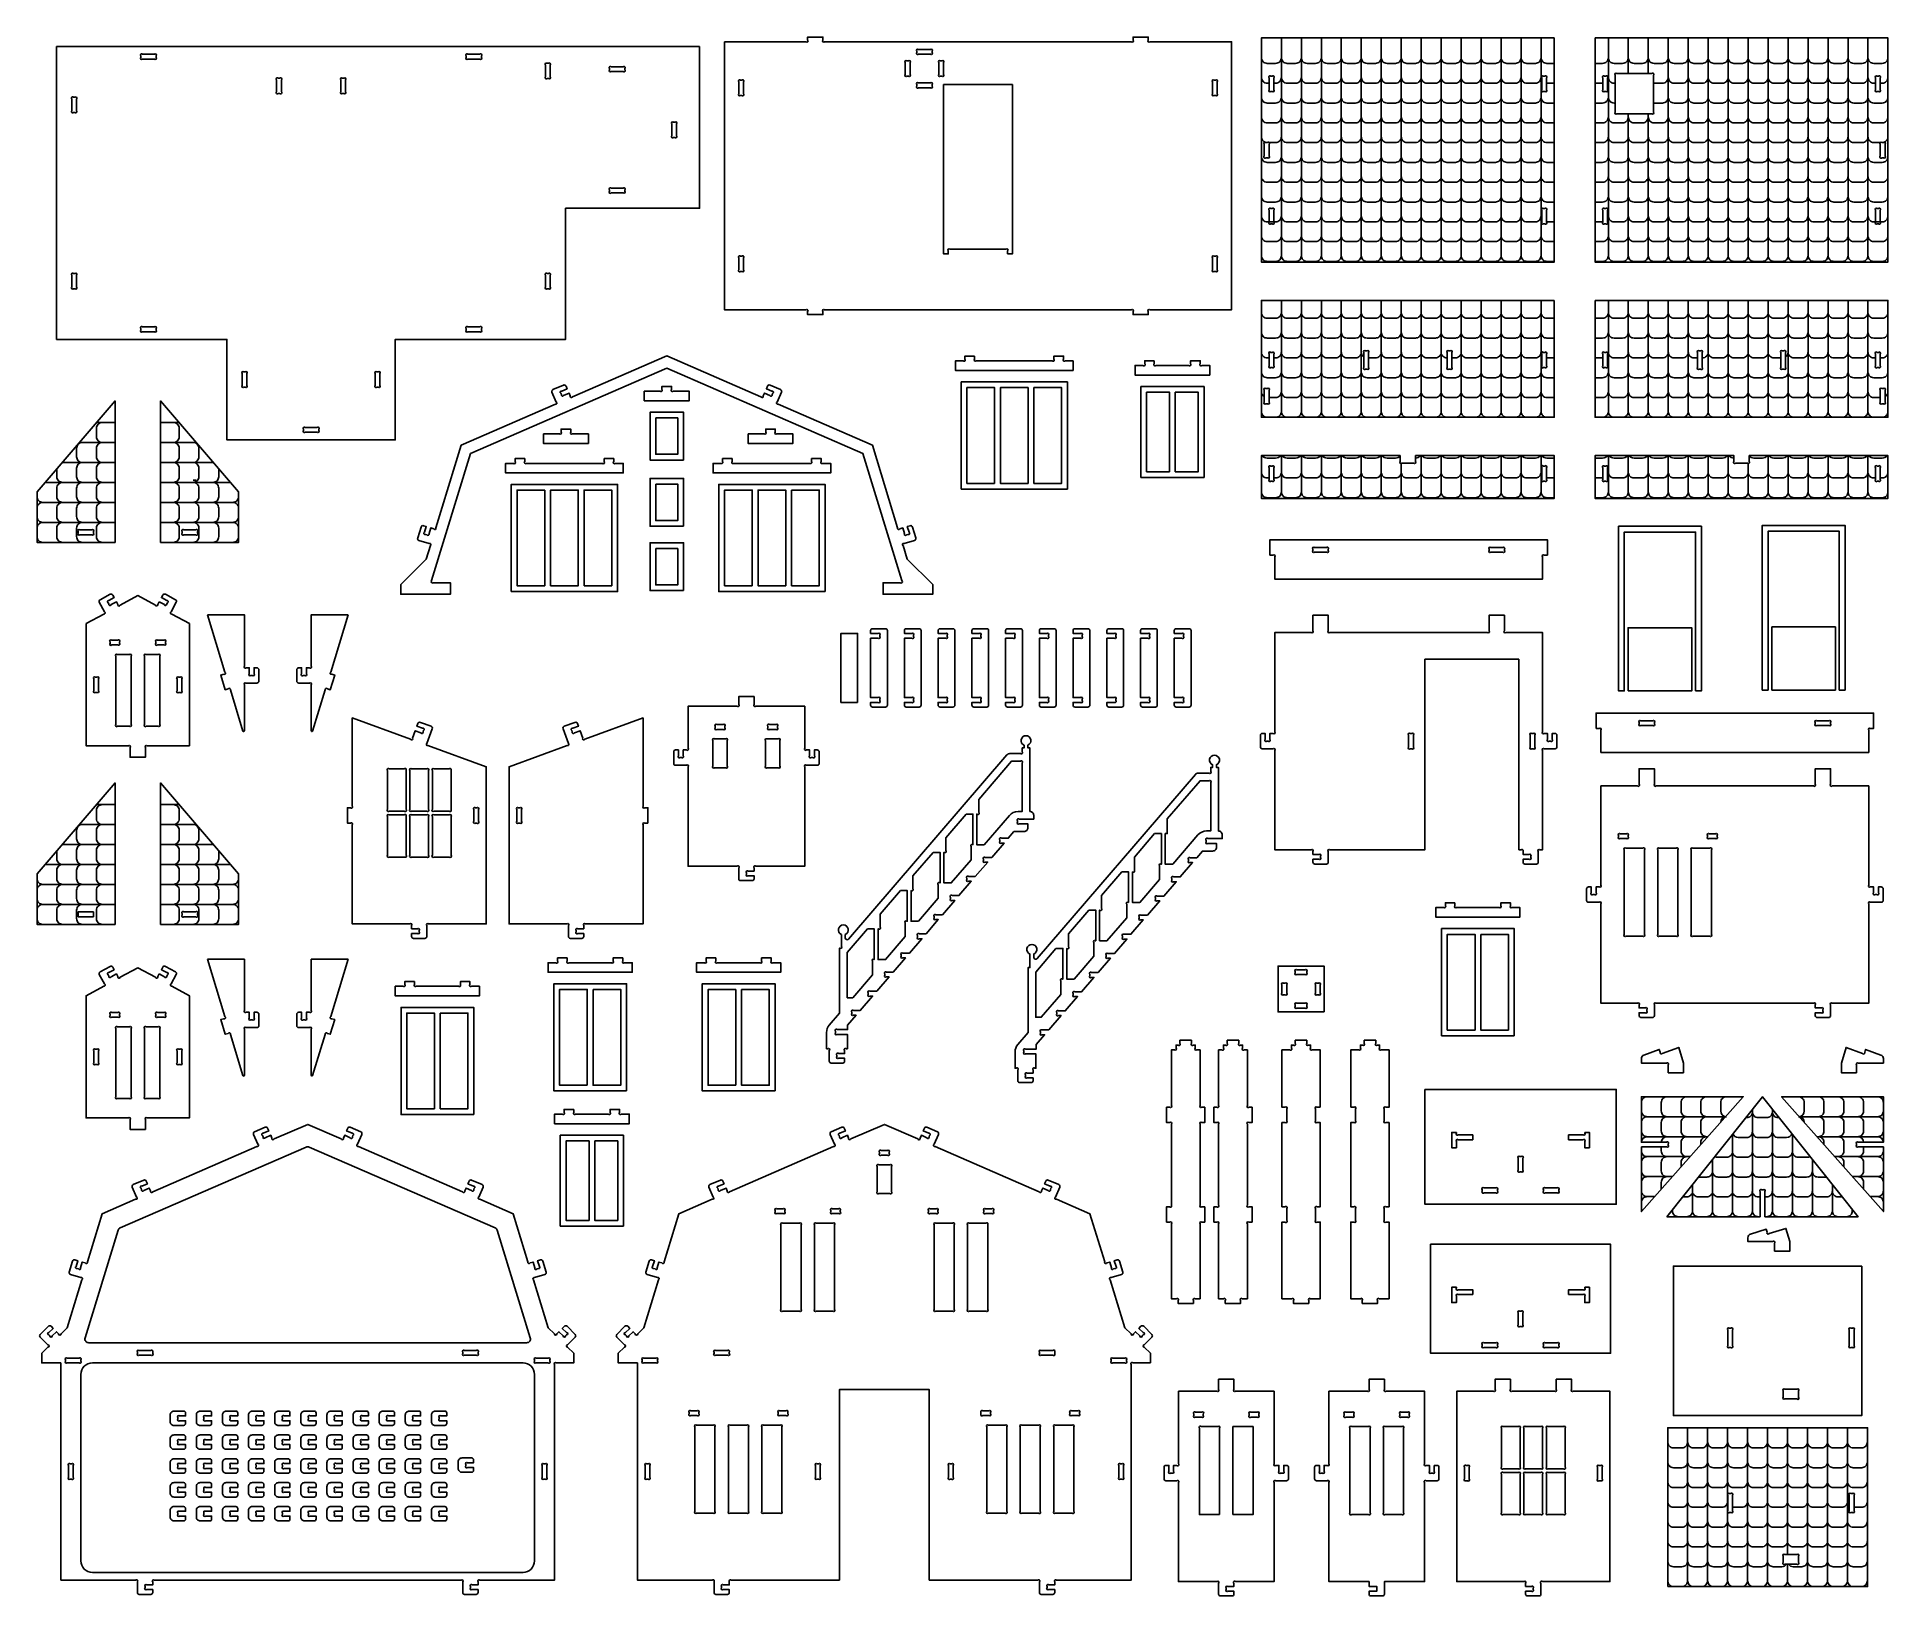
# Model space of a CAD drawing. Extents: x -988 to 3654, y 1395 to 5305.
import ezdxf

# ---------------------------------------------------------------- set-up
doc = ezdxf.new("R2010")
doc.units = 0
doc.header["$MEASUREMENT"] = 0
doc.layers.add('LAYER1', color=18, linetype='CONTINUOUS')

msp = doc.modelspace()

# ---------------------------------------------------------------- linework, layer by layer
at = {"layer": 'LAYER1'}
for points in [[(735.7, 5293.3), (940.2, 5293.3, 1), (944.5, 5297.6), (944.5, 5305.3), (982.9, 5305.3), (982.9, 5297.6, 1), (987.1, 5293.3), (1756.2, 5293.3, 1), (1760.5, 5297.6), (1760.5, 5305.3), (1798.9, 5305.3), (1798.9, 5297.6, 1), (1803.1, 5293.3), (2007.7, 5293.3), (2007.7, 4621.3), (1803.1, 4621.3, 1), (1798.9, 4617.1), (1798.9, 4609.3), (1760.5, 4609.3), (1760.5, 4617.1, 1), (1756.2, 4621.3), (987.1, 4621.3, 1), (982.9, 4617.1), (982.9, 4609.3), (944.5, 4609.3), (944.5, 4617.1, 1), (940.2, 4621.3), (735.7, 4621.3)], [(-723.9, 5262.1), (-694, 5262.1, -1), (-689.8, 5257.8), (-689.8, 5254.3, -1), (-694, 5250.1), (-723.9, 5250.1, -1), (-728.2, 5254.3), (-728.2, 5257.8, -1)], [(87.8, 5257.8), (87.8, 5254.3, 1), (92.1, 5250.1), (122, 5250.1, 1), (126.2, 5254.3), (126.2, 5257.8, 1), (122, 5262.1), (92.1, 5262.1, 1)], [(1201.3, 5241.1), (1201.3, 5211.2, -1), (1197, 5206.9), (1193.5, 5206.9, -1), (1189.3, 5211.2), (1189.3, 5241.1, -1), (1193.5, 5245.3), (1197, 5245.3, -1)], [(1218.1, 5269.9), (1218.1, 5266.4, 1), (1222.3, 5262.1), (1252.2, 5262.1, 1), (1256.5, 5266.4), (1256.5, 5269.9, 1), (1252.2, 5274.1), (1222.3, 5274.1, 1)], [(1285.3, 5241.1), (1285.3, 5211.2, -1), (1281, 5206.9), (1277.5, 5206.9, -1), (1273.3, 5211.2), (1273.3, 5241.1, -1), (1277.5, 5245.3), (1281, 5245.3, -1)], [(-387.4, 5197.8), (-387.4, 5167.9, 1), (-383.1, 5163.7), (-379.6, 5163.7, 1), (-375.4, 5167.9), (-375.4, 5197.8, 1), (-379.6, 5202.1), (-383.1, 5202.1, 1)], [(-214.6, 5197.8), (-214.6, 5167.9, -1), (-218.8, 5163.7), (-222.3, 5163.7, -1), (-226.6, 5167.9), (-226.6, 5197.8, -1), (-222.3, 5202.1), (-218.8, 5202.1, -1)], [(287, 5235), (287, 5205.1, 1), (291.3, 5200.9), (294.8, 5200.9, 1), (299, 5205.1), (299, 5235, 1), (294.8, 5239.3), (291.3, 5239.3, 1)], [(447.8, 5226.6), (447.8, 5223.1, 1), (452.1, 5218.9), (482, 5218.9, 1), (486.2, 5223.1), (486.2, 5226.6, 1), (482, 5230.9), (452.1, 5230.9, 1)], [(2109.5, 5207), (2106, 5207, 1), (2101.7, 5202.7), (2101.7, 5172.8, 1), (2106, 5168.6), (2109.5, 5168.6, 1), (2113.7, 5172.8), (2113.7, 5202.7, 1)], [(2790, 5207), (2793.5, 5207, -1), (2797.7, 5202.7), (2797.7, 5172.8, -1), (2793.5, 5168.6), (2790, 5168.6, -1), (2785.7, 5172.8), (2785.7, 5202.7, -1)], [(2938.7, 5202.7), (2938.7, 5172.8, 1), (2943, 5168.6), (2946.5, 5168.6, 1), (2950.7, 5172.8), (2950.7, 5202.7, 1), (2946.5, 5207), (2943, 5207, 1)], [(2974.2, 5214), (3061.4, 5214, -1), (3065.6, 5209.7), (3065.6, 5117.2, -1), (3061.4, 5113), (2974.2, 5113, -1), (2969.9, 5117.2), (2969.9, 5209.7, -1)], [(3627, 5207), (3630.5, 5207, -1), (3634.7, 5202.7), (3634.7, 5172.8, -1), (3630.5, 5168.6), (3627, 5168.6, -1), (3622.7, 5172.8), (3622.7, 5202.7, -1)], [(-901, 5149.8), (-901, 5119.9, 1), (-896.7, 5115.7), (-893.2, 5115.7, 1), (-889, 5119.9), (-889, 5149.8, 1), (-893.2, 5154.1), (-896.7, 5154.1, 1)], [(771.7, 5193.1), (771.7, 5163.2, 1), (775.9, 5158.9), (779.4, 5158.9, 1), (783.7, 5163.2), (783.7, 5193.1, 1), (779.4, 5197.3), (775.9, 5197.3, 1)], [(1218.1, 5185.9), (1218.1, 5182.4, 1), (1222.3, 5178.1), (1252.2, 5178.1, 1), (1256.5, 5182.4), (1256.5, 5185.9, 1), (1252.2, 5190.1), (1222.3, 5190.1, 1)], [(1446.1, 4761.1), (1446.1, 4768.9, 1), (1441.8, 4773.1), (1301.5, 4773.1, 1), (1297.3, 4768.9), (1297.3, 4761.1), (1285.3, 4761.1), (1285.3, 5185.9), (1458.1, 5185.9), (1458.1, 4761.1)], [(1971.7, 5193.1), (1971.7, 5163.2, -1), (1967.4, 5158.9), (1963.9, 5158.9, -1), (1959.7, 5163.2), (1959.7, 5193.1, -1), (1963.9, 5197.3), (1967.4, 5197.3, -1)], [(603.8, 5087.4), (603.8, 5057.5, 1), (608.1, 5053.3), (611.6, 5053.3, 1), (615.8, 5057.5), (615.8, 5087.4, 1), (611.6, 5091.7), (608.1, 5091.7, 1)], [(2089.7, 5036.8), (2089.7, 5006.9, 1), (2094, 5002.6), (2097.5, 5002.6, 1), (2101.7, 5006.9), (2101.7, 5036.8, 1), (2097.5, 5041), (2094, 5041, 1)], [(3639, 5041), (3642.5, 5041, -1), (3646.7, 5036.8), (3646.7, 5006.9, -1), (3642.5, 5002.6), (3639, 5002.6, -1), (3634.7, 5006.9), (3634.7, 5036.8, -1)], [(447.8, 4921.8), (447.8, 4918.3, 1), (452.1, 4914.1), (482, 4914.1, 1), (486.2, 4918.3), (486.2, 4921.8, 1), (482, 4926.1), (452.1, 4926.1, 1)], [(2101.7, 4870.8), (2101.7, 4840.9, 1), (2106, 4836.7), (2109.5, 4836.7, 1), (2113.7, 4840.9), (2113.7, 4870.8, 1), (2109.5, 4875.1), (2106, 4875.1, 1)], [(2790, 4875.1), (2793.5, 4875.1, -1), (2797.7, 4870.8), (2797.7, 4840.9, -1), (2793.5, 4836.7), (2790, 4836.7, -1), (2785.7, 4840.9), (2785.7, 4870.8, -1)], [(2938.7, 4870.8), (2938.7, 4840.9, 1), (2943, 4836.7), (2946.5, 4836.7, 1), (2950.7, 4840.9), (2950.7, 4870.8, 1), (2946.5, 4875.1), (2943, 4875.1, 1)], [(3627, 4875.1), (3630.5, 4875.1, -1), (3634.7, 4870.8), (3634.7, 4840.9, -1), (3630.5, 4836.7), (3627, 4836.7, -1), (3622.7, 4840.9), (3622.7, 4870.8, -1)], [(775.9, 4755.7), (779.4, 4755.7, -1), (783.7, 4751.5), (783.7, 4721.6, -1), (779.4, 4717.3), (775.9, 4717.3, -1), (771.7, 4721.6), (771.7, 4751.5, -1)], [(1959.7, 4751.5), (1959.7, 4721.6, 1), (1963.9, 4717.3), (1967.4, 4717.3, 1), (1971.7, 4721.6), (1971.7, 4751.5, 1), (1967.4, 4755.7), (1963.9, 4755.7, 1)], [(-896.7, 4712.5), (-893.2, 4712.5, -1), (-889, 4708.2), (-889, 4678.3, -1), (-893.2, 4674.1), (-896.7, 4674.1, -1), (-901, 4678.3), (-901, 4708.2, -1)], [(287, 4708.2), (287, 4678.3, 1), (291.3, 4674.1), (294.8, 4674.1, 1), (299, 4678.3), (299, 4708.2, 1), (294.8, 4712.5), (291.3, 4712.5, 1)], [(-723.9, 4578.1), (-694, 4578.1, -1), (-689.8, 4573.8), (-689.8, 4570.3, -1), (-694, 4566.1), (-723.9, 4566.1, -1), (-728.2, 4570.3), (-728.2, 4573.8, -1)], [(87.8, 4573.8), (87.8, 4570.3, 1), (92.1, 4566.1), (122, 4566.1, 1), (126.2, 4570.3), (126.2, 4573.8, 1), (122, 4578.1), (92.1, 4578.1, 1)], [(1258.3, 3931.7), (1194.3, 3995.6), (1183.9, 4029.6, -1), (1186.8, 4034.9), (1212.5, 4042.8, 0.414214), (1215.7, 4048.8), (1207.3, 4076.3, 0.414214), (1201.3, 4079.5), (1194.4, 4077.4), (1198.8, 4063.1, -1), (1196, 4057.8), (1192.6, 4056.7, -1), (1187.3, 4059.6), (1182.9, 4073.9), (1175.5, 4071.6, -1), (1170.2, 4074.4), (1106.7, 4281.4), (870.4, 4384.2, -1), (868.2, 4389.8), (879, 4414.5, 0.414214), (876.5, 4420.8), (850.1, 4432.3, 0.414214), (843.8, 4429.8), (840.9, 4423.2), (854.6, 4417.3, -1), (856.8, 4411.7), (855.4, 4408.5, -1), (849.8, 4406.3), (836.1, 4412.2), (833, 4405.1, -1), (827.4, 4402.9), (591.1, 4505.7), (354.8, 4402.9, -1), (349.2, 4405.1), (346.1, 4412.2), (332.4, 4406.3, -1), (326.8, 4408.5), (325.4, 4411.7, -1), (327.6, 4417.3), (341.3, 4423.2), (338.5, 4429.8, 0.414214), (332.1, 4432.3), (305.7, 4420.8, 0.414214), (303.2, 4414.5), (314, 4389.8, -1), (311.8, 4384.2), (75.5, 4281.4), (12, 4074.4, -1), (6.7, 4071.6), (-0.7, 4073.9), (-5.1, 4059.6, -1), (-10.4, 4056.7), (-13.7, 4057.8, -1), (-16.6, 4063.1), (-12.2, 4077.4), (-19.1, 4079.5, 0.414214), (-25.1, 4076.3), (-33.5, 4048.8, 0.414214), (-30.3, 4042.8), (-4.5, 4034.9, -1), (-1.7, 4029.6), (-12.1, 3995.6), (-76.1, 3931.7), (-76.1, 3907.7), (48.7, 3907.7), (48.7, 3936.5), (5.6, 3936.5, -1), (1.5, 3942), (99.1, 4260.3), (591.1, 4474.3), (1083.1, 4260.3), (1180.7, 3942, -1), (1176.6, 3936.5), (1133.5, 3936.5), (1133.5, 3907.7), (1258.3, 3907.7)], [(1363.1, 4505), (1363.1, 4497.3, 1), (1367.4, 4493), (1558.1, 4493, 1), (1562.3, 4497.3), (1562.3, 4505), (1586.3, 4505), (1586.3, 4497.3, 1), (1590.6, 4493), (1610.3, 4493), (1610.3, 4469), (1315.1, 4469), (1315.1, 4493), (1334.9, 4493, 1), (1339.1, 4497.3), (1339.1, 4505)], [(2101.7, 4510.2), (2101.7, 4480.3, 1), (2106, 4476), (2109.5, 4476, 1), (2113.7, 4480.3), (2113.7, 4510.2, 1), (2109.5, 4514.4), (2106, 4514.4, 1)], [(2351.3, 4513.8), (2351.3, 4476.6, -1), (2347.1, 4472.3), (2343.6, 4472.3, -1), (2339.3, 4476.6), (2339.3, 4513.8, -1), (2343.6, 4518), (2347.1, 4518, -1)], [(2560.1, 4513.8), (2560.1, 4476.6, -1), (2555.9, 4472.3), (2552.4, 4472.3, -1), (2548.1, 4476.6), (2548.1, 4513.8, -1), (2552.4, 4518), (2555.9, 4518, -1)], [(2790, 4514.4), (2793.5, 4514.4, -1), (2797.7, 4510.2), (2797.7, 4480.3, -1), (2793.5, 4476), (2790, 4476, -1), (2785.7, 4480.3), (2785.7, 4510.2, -1)], [(2938.7, 4510.2), (2938.7, 4480.3, 1), (2943, 4476), (2946.5, 4476, 1), (2950.7, 4480.3), (2950.7, 4510.2, 1), (2946.5, 4514.4), (2943, 4514.4, 1)], [(3176.3, 4513.8), (3176.3, 4476.6, 1), (3180.6, 4472.3), (3184.1, 4472.3, 1), (3188.3, 4476.6), (3188.3, 4513.8, 1), (3184.1, 4518), (3180.6, 4518, 1)], [(3385.1, 4513.8), (3385.1, 4476.6, 1), (3389.4, 4472.3), (3392.9, 4472.3, 1), (3397.1, 4476.6), (3397.1, 4513.8, 1), (3392.9, 4518), (3389.4, 4518, 1)], [(3627, 4514.4), (3630.5, 4514.4, -1), (3634.7, 4510.2), (3634.7, 4480.3, -1), (3630.5, 4476), (3627, 4476, -1), (3622.7, 4480.3), (3622.7, 4510.2, -1)], [(-461.8, 4461), (-461.8, 4431.1, -1), (-466, 4426.9), (-469.5, 4426.9, -1), (-473.8, 4431.1), (-473.8, 4461, -1), (-469.5, 4465.3), (-466, 4465.3, -1)], [(-140.2, 4461), (-140.2, 4431.1, 1), (-135.9, 4426.9), (-132.4, 4426.9, 1), (-128.2, 4431.1), (-128.2, 4461, 1), (-132.4, 4465.3), (-135.9, 4465.3, 1)], [(1813.8, 4493.4), (1813.8, 4485.7, 1), (1818, 4481.4), (1900.7, 4481.4, 1), (1905, 4485.7), (1905, 4493.4), (1929, 4493.4), (1929, 4485.7, 1), (1933.2, 4481.4), (1953, 4481.4), (1953, 4457.4), (1765.8, 4457.4), (1765.8, 4481.4), (1785.5, 4481.4, 1), (1789.8, 4485.7), (1789.8, 4493.4)], [(534.7, 4417), (574.9, 4417, 1), (579.1, 4421.3), (579.1, 4429), (603.1, 4429), (603.1, 4421.3, 1), (607.4, 4417), (647.5, 4417), (647.5, 4393), (534.7, 4393)], [(2089.7, 4419.6), (2089.7, 4389.7, 1), (2094, 4385.5), (2097.5, 4385.5, 1), (2101.7, 4389.7), (2101.7, 4419.6, 1), (2097.5, 4423.9), (2094, 4423.9, 1)], [(3639, 4423.9), (3642.5, 4423.9, -1), (3646.7, 4419.6), (3646.7, 4389.7, -1), (3642.5, 4385.5), (3639, 4385.5, -1), (3634.7, 4389.7), (3634.7, 4419.6, -1)], [(-315.9, 4326.1), (-286, 4326.1, -1), (-281.8, 4321.8), (-281.8, 4318.3, -1), (-286, 4314.1), (-315.9, 4314.1, -1), (-320.2, 4318.3), (-320.2, 4321.8, -1)], [(281.8, 4309.8), (321.9, 4309.8, 1), (326.2, 4314.1), (326.2, 4321.8), (350.2, 4321.8), (350.2, 4314.1, 1), (354.4, 4309.8), (394.6, 4309.8), (394.6, 4285.8), (281.8, 4285.8)], [(794.9, 4309.8), (835, 4309.8, 1), (839.3, 4314.1), (839.3, 4321.8), (863.3, 4321.8), (863.3, 4314.1, 1), (867.5, 4309.8), (907.7, 4309.8), (907.7, 4285.8), (794.9, 4285.8)], [(434, 4248), (434, 4240.3, -1), (429.7, 4236), (239, 4236, -1), (234.8, 4240.3), (234.8, 4248), (210.8, 4248), (210.8, 4240.3, -1), (206.5, 4236), (186.8, 4236), (186.8, 4212), (482, 4212), (482, 4236), (462.2, 4236, -1), (458, 4240.3), (458, 4248)], [(755.2, 4248), (755.2, 4240.3, 1), (759.5, 4236), (950.2, 4236, 1), (954.4, 4240.3), (954.4, 4248), (978.4, 4248), (978.4, 4240.3, 1), (982.7, 4236), (1002.4, 4236), (1002.4, 4212), (707.2, 4212), (707.2, 4236), (727, 4236, 1), (731.2, 4240.3), (731.2, 4248)], [(2468.9, 4255.4), (2468.9, 4240.4, -1), (2464.7, 4236.2), (2434.8, 4236.2, -1), (2430.5, 4240.4), (2430.5, 4255.4), (2082.5, 4255.4), (2082.5, 4147.9), (2816.9, 4147.9), (2816.9, 4255.4)], [(2101.7, 4225.1), (2101.7, 4195.2, 1), (2106, 4190.9), (2109.5, 4190.9, 1), (2113.7, 4195.2), (2113.7, 4225.1, 1), (2109.5, 4229.3), (2106, 4229.3, 1)], [(2790, 4229.3), (2793.5, 4229.3, -1), (2797.7, 4225.1), (2797.7, 4195.2, -1), (2793.5, 4190.9), (2790, 4190.9, -1), (2785.7, 4195.2), (2785.7, 4225.1, -1)], [(3271.8, 4236.2), (3301.7, 4236.2, 1), (3305.9, 4240.4), (3305.9, 4255.4), (3653.9, 4255.4), (3653.9, 4147.9), (2919.5, 4147.9), (2919.5, 4255.4), (3267.5, 4255.4), (3267.5, 4240.4, 1)], [(2938.7, 4225.1), (2938.7, 4195.2, 1), (2943, 4190.9), (2946.5, 4190.9, 1), (2950.7, 4195.2), (2950.7, 4225.1, 1), (2946.5, 4229.3), (2943, 4229.3, 1)], [(3627, 4229.3), (3630.5, 4229.3, -1), (3634.7, 4225.1), (3634.7, 4195.2, -1), (3630.5, 4190.9), (3627, 4190.9, -1), (3622.7, 4195.2), (3622.7, 4225.1, -1)], [(-880.9, 4069), (-851, 4069, -1), (-846.8, 4064.7), (-846.8, 4061.2, -1), (-851, 4057), (-880.9, 4057, -1), (-885.2, 4061.2), (-885.2, 4064.7, -1)], [(-624.3, 4064.7), (-624.3, 4061.2, 1), (-620.1, 4057), (-590.2, 4057, 1), (-585.9, 4061.2), (-585.9, 4064.7, 1), (-590.2, 4069), (-620.1, 4069, 1)], [(2103.8, 4005.8), (2111.5, 4005.8, -1), (2115.8, 4001.6), (2115.8, 3945.8), (2787.8, 3945.8), (2787.8, 4001.6, -1), (2792, 4005.8), (2799.8, 4005.8), (2799.8, 4044.2), (2103.8, 4044.2)], [(2216, 4013), (2245.9, 4013, 1), (2250.2, 4017.3), (2250.2, 4020.8, 1), (2245.9, 4025), (2216, 4025, 1), (2211.8, 4020.8), (2211.8, 4017.3, 1)], [(2657.6, 4025), (2687.5, 4025, -1), (2691.8, 4020.8), (2691.8, 4017.3, -1), (2687.5, 4013), (2657.6, 4013, -1), (2653.4, 4017.3), (2653.4, 4020.8, -1)], [(-681.9, 3888.7), (-685.6, 3881.9, -1), (-691.4, 3880.2), (-735.6, 3904.1), (-779.7, 3880.2, -1), (-785.5, 3881.9), (-789.2, 3888.7), (-802.3, 3881.6, -1), (-808.1, 3883.4), (-809.7, 3886.4, -1), (-808, 3892.2), (-794.9, 3899.3), (-798.3, 3905.6, 0.414214), (-804.8, 3907.6), (-830.1, 3893.9, 0.414214), (-832.1, 3887.4), (-819.3, 3863.7, -1), (-821, 3857.9), (-865.2, 3834), (-865.2, 3527.5), (-759, 3527.5, -1), (-754.8, 3523.2), (-754.8, 3498.7), (-716.4, 3498.7), (-716.4, 3523.2, -1), (-712.1, 3527.5), (-606, 3527.5), (-606, 3834), (-650.1, 3857.9, -1), (-651.8, 3863.7), (-639, 3887.4, 0.414214), (-641, 3893.9), (-666.3, 3907.6, 0.414214), (-672.8, 3905.6), (-676.2, 3899.3), (-663.1, 3892.2, -1), (-661.4, 3886.4), (-663, 3883.4, -1), (-668.8, 3881.6)], [(-561.1, 3856.1), (-517, 3712.3, -1), (-519.9, 3707), (-527.3, 3704.7), (-516, 3668), (-508.6, 3670.3, -1), (-503.3, 3667.5), (-471.8, 3564.6, 0.861326), (-468, 3565.2), (-468, 3680.4, -1), (-463.8, 3684.7), (-436.8, 3684.7, 0.414214), (-432, 3689.5), (-432, 3718.3, 0.414214), (-436.8, 3723.1), (-444, 3723.1), (-444, 3708.1, -1), (-448.3, 3703.9), (-451.8, 3703.9, -1), (-456, 3708.1), (-456, 3723.1), (-463.8, 3723.1, -1), (-468, 3727.3), (-468, 3856.1)], [(-207.6, 3856.1), (-251.7, 3712.3, 1), (-248.9, 3707), (-241.5, 3704.7), (-252.7, 3668), (-260.1, 3670.3, 1), (-265.4, 3667.5), (-297, 3564.6, -0.861326), (-300.7, 3565.2), (-300.7, 3680.4, 1), (-305, 3684.7), (-331.9, 3684.7, -0.414214), (-336.7, 3689.5), (-336.7, 3718.3, -0.414214), (-331.9, 3723.1), (-324.7, 3723.1), (-324.7, 3708.1, 1), (-320.5, 3703.9), (-317, 3703.9, 1), (-312.7, 3708.1), (-312.7, 3723.1), (-305, 3723.1, 1), (-300.7, 3727.3), (-300.7, 3856.1)], [(2727.8, 3266.9), (2734.3, 3266.9, -1), (2738.6, 3262.7), (2738.6, 3254.9), (2753.5, 3254.9, -1), (2757.8, 3250.7), (2757.8, 3247.2, -1), (2753.5, 3242.9), (2738.6, 3242.9), (2738.6, 3235.7, 0.414214), (2743.4, 3230.9), (2772.2, 3230.9, 0.414214), (2777, 3235.7), (2777, 3262.7, -1), (2781.2, 3266.9), (2787.8, 3266.9), (2787.8, 3515.9, -1), (2792, 3520.1), (2819, 3520.1, 0.414214), (2823.8, 3524.9), (2823.8, 3553.7, 0.414214), (2819, 3558.5), (2811.8, 3558.5), (2811.8, 3543.6, -1), (2807.5, 3539.3), (2804, 3539.3, -1), (2799.8, 3543.6), (2799.8, 3558.5), (2792, 3558.5, -1), (2787.8, 3562.8), (2787.8, 3811.7), (2696, 3811.7, -1), (2691.8, 3816), (2691.8, 3854.9), (2653.4, 3854.9), (2653.4, 3816, -1), (2649.1, 3811.7), (2254.4, 3811.7, -1), (2250.2, 3816), (2250.2, 3854.9), (2211.8, 3854.9), (2211.8, 3816, -1), (2207.5, 3811.7), (2115.8, 3811.7), (2115.8, 3562.8, -1), (2111.5, 3558.5), (2103.8, 3558.5), (2103.8, 3543.6, -1), (2099.5, 3539.3), (2096, 3539.3, -1), (2091.8, 3543.6), (2091.8, 3558.5), (2084.6, 3558.5, 0.414214), (2079.8, 3553.7), (2079.8, 3524.9, 0.414214), (2084.6, 3520.1), (2111.5, 3520.1, -1), (2115.8, 3515.9), (2115.8, 3266.9), (2207.5, 3266.9, -1), (2211.8, 3262.7), (2211.8, 3254.9), (2226.7, 3254.9, -1), (2231, 3250.7), (2231, 3247.2, -1), (2226.7, 3242.9), (2211.8, 3242.9), (2211.8, 3235.7, 0.414214), (2216.6, 3230.9), (2245.4, 3230.9, 0.414214), (2250.2, 3235.7), (2250.2, 3262.7, -1), (2254.4, 3266.9), (2492.6, 3266.9), (2492.6, 3744.5), (2727.8, 3744.5)], [(1144.4, 3816.5, 0.414214), (1139.6, 3821.3), (1107.3, 3821.3, 0.414214), (1102.5, 3816.5), (1102.5, 3809.3), (1120.9, 3809.3, -1), (1125.2, 3805.1), (1125.2, 3801.6, -1), (1120.9, 3797.3), (1102.5, 3797.3), (1102.5, 3648.5), (1120.9, 3648.5, -1), (1125.2, 3644.3), (1125.2, 3640.8, -1), (1120.9, 3636.5), (1102.5, 3636.5), (1102.5, 3629.3, 0.414214), (1107.3, 3624.5), (1139.6, 3624.5, 0.414214), (1144.4, 3629.3)], [(1229, 3816.5, 0.414214), (1224.2, 3821.3), (1191.9, 3821.3, 0.414214), (1187.1, 3816.5), (1187.1, 3809.3), (1205.6, 3809.3, -1), (1209.8, 3805.1), (1209.8, 3801.6, -1), (1205.6, 3797.3), (1187.1, 3797.3), (1187.1, 3648.5), (1205.6, 3648.5, -1), (1209.8, 3644.3), (1209.8, 3640.8, -1), (1205.6, 3636.5), (1187.1, 3636.5), (1187.1, 3629.3, 0.414214), (1191.9, 3624.5), (1224.2, 3624.5, 0.414214), (1229, 3629.3)], [(1313.7, 3816.5, 0.414214), (1308.9, 3821.3), (1276.5, 3821.3, 0.414214), (1271.7, 3816.5), (1271.7, 3809.3), (1290.2, 3809.3, -1), (1294.5, 3805.1), (1294.5, 3801.6, -1), (1290.2, 3797.3), (1271.7, 3797.3), (1271.7, 3648.5), (1290.2, 3648.5, -1), (1294.5, 3644.3), (1294.5, 3640.8, -1), (1290.2, 3636.5), (1271.7, 3636.5), (1271.7, 3629.3, 0.414214), (1276.5, 3624.5), (1308.9, 3624.5, 0.414214), (1313.7, 3629.3)], [(1398.3, 3816.5, 0.414214), (1393.5, 3821.3), (1361.2, 3821.3, 0.414214), (1356.4, 3816.5), (1356.4, 3809.3), (1374.8, 3809.3, -1), (1379.1, 3805.1), (1379.1, 3801.6, -1), (1374.8, 3797.3), (1356.4, 3797.3), (1356.4, 3648.5), (1374.8, 3648.5, -1), (1379.1, 3644.3), (1379.1, 3640.8, -1), (1374.8, 3636.5), (1356.4, 3636.5), (1356.4, 3629.3, 0.414214), (1361.2, 3624.5), (1393.5, 3624.5, 0.414214), (1398.3, 3629.3)], [(1482.9, 3816.5, 0.414214), (1478.1, 3821.3), (1445.8, 3821.3, 0.414214), (1441, 3816.5), (1441, 3809.3), (1459.5, 3809.3, -1), (1463.7, 3805.1), (1463.7, 3801.6, -1), (1459.5, 3797.3), (1441, 3797.3), (1441, 3648.5), (1459.5, 3648.5, -1), (1463.7, 3644.3), (1463.7, 3640.8, -1), (1459.5, 3636.5), (1441, 3636.5), (1441, 3629.3, 0.414214), (1445.8, 3624.5), (1478.1, 3624.5, 0.414214), (1482.9, 3629.3)], [(1567.5, 3816.5, 0.414214), (1562.7, 3821.3), (1530.4, 3821.3, 0.414214), (1525.6, 3816.5), (1525.6, 3809.3), (1544.1, 3809.3, -1), (1548.3, 3805.1), (1548.3, 3801.6, -1), (1544.1, 3797.3), (1525.6, 3797.3), (1525.6, 3648.5), (1544.1, 3648.5, -1), (1548.3, 3644.3), (1548.3, 3640.8, -1), (1544.1, 3636.5), (1525.6, 3636.5), (1525.6, 3629.3, 0.414214), (1530.4, 3624.5), (1562.7, 3624.5, 0.414214), (1567.5, 3629.3)], [(1652.2, 3816.5, 0.414214), (1647.4, 3821.3), (1615, 3821.3, 0.414214), (1610.2, 3816.5), (1610.2, 3809.3), (1628.7, 3809.3, -1), (1633, 3805.1), (1633, 3801.6, -1), (1628.7, 3797.3), (1610.2, 3797.3), (1610.2, 3648.5), (1628.7, 3648.5, -1), (1633, 3644.3), (1633, 3640.8, -1), (1628.7, 3636.5), (1610.2, 3636.5), (1610.2, 3629.3, 0.414214), (1615, 3624.5), (1647.4, 3624.5, 0.414214), (1652.2, 3629.3)], [(1736.8, 3816.5, 0.414214), (1732, 3821.3), (1699.7, 3821.3, 0.414214), (1694.9, 3816.5), (1694.9, 3809.3), (1713.4, 3809.3, -1), (1717.6, 3805.1), (1717.6, 3801.6, -1), (1713.4, 3797.3), (1694.9, 3797.3), (1694.9, 3648.5), (1713.4, 3648.5, -1), (1717.6, 3644.3), (1717.6, 3640.8, -1), (1713.4, 3636.5), (1694.9, 3636.5), (1694.9, 3629.3, 0.414214), (1699.7, 3624.5), (1732, 3624.5, 0.414214), (1736.8, 3629.3)], [(1821.4, 3816.5, 0.414214), (1816.6, 3821.3), (1784.3, 3821.3, 0.414214), (1779.5, 3816.5), (1779.5, 3809.3), (1798, 3809.3, -1), (1802.2, 3805.1), (1802.2, 3801.6, -1), (1798, 3797.3), (1779.5, 3797.3), (1779.5, 3648.5), (1798, 3648.5, -1), (1802.2, 3644.3), (1802.2, 3640.8, -1), (1798, 3636.5), (1779.5, 3636.5), (1779.5, 3629.3, 0.414214), (1784.3, 3624.5), (1816.6, 3624.5, 0.414214), (1821.4, 3629.3)], [(1906.1, 3816.5, 0.414214), (1901.3, 3821.3), (1868.9, 3821.3, 0.414214), (1864.1, 3816.5), (1864.1, 3809.3), (1882.6, 3809.3, -1), (1886.9, 3805.1), (1886.9, 3801.6, -1), (1882.6, 3797.3), (1864.1, 3797.3), (1864.1, 3648.5), (1882.6, 3648.5, -1), (1886.9, 3644.3), (1886.9, 3640.8, -1), (1882.6, 3636.5), (1864.1, 3636.5), (1864.1, 3629.3, 0.414214), (1868.9, 3624.5), (1901.3, 3624.5, 0.414214), (1906.1, 3629.3)], [(-800.9, 3780.4), (-785.4, 3780.4, 1), (-781.2, 3784.6), (-781.2, 3788.1, 1), (-785.4, 3792.4), (-800.9, 3792.4, 1), (-805.2, 3788.1), (-805.2, 3784.6, 1)], [(-685.7, 3792.4), (-670.2, 3792.4, -1), (-666, 3788.1), (-666, 3784.6, -1), (-670.2, 3780.4), (-685.7, 3780.4, -1), (-690, 3784.6), (-690, 3788.1, -1)], [(-786.5, 3756.4), (-756.6, 3756.4, -1), (-752.4, 3752.1), (-752.4, 3580.6, -1), (-756.6, 3576.4), (-786.5, 3576.4, -1), (-790.8, 3580.6), (-790.8, 3752.1, -1)], [(-714.5, 3756.4), (-684.6, 3756.4, -1), (-680.4, 3752.1), (-680.4, 3580.6, -1), (-684.6, 3576.4), (-714.5, 3576.4, -1), (-718.8, 3580.6), (-718.8, 3752.1, -1)], [(-846, 3695.7), (-846, 3665.8, 1), (-841.7, 3661.6), (-838.2, 3661.6, 1), (-834, 3665.8), (-834, 3695.7, 1), (-838.2, 3700), (-841.7, 3700, 1)], [(-625.2, 3695.7), (-625.2, 3665.8, -1), (-629.4, 3661.6), (-632.9, 3661.6, -1), (-637.2, 3665.8), (-637.2, 3695.7, -1), (-632.9, 3700), (-629.4, 3700, -1)], [(937.3, 3626.8), (937.3, 3521.3, 1), (941.6, 3517), (949.3, 3517), (949.3, 3502.1, 1), (953.6, 3497.8), (957.1, 3497.8, 1), (961.3, 3502.1), (961.3, 3517), (968.5, 3517, -0.414214), (973.3, 3512.2), (973.3, 3483.4, -0.414214), (968.5, 3478.6), (941.6, 3478.6, 1), (937.3, 3474.4), (937.3, 3225.4), (814.4, 3225.4, 1), (810.1, 3221.2), (810.1, 3213.4), (795.2, 3213.4, 1), (790.9, 3209.2), (790.9, 3205.7, 1), (795.2, 3201.4), (810.1, 3201.4), (810.1, 3194.2, -0.414214), (805.3, 3189.4), (776.5, 3189.4, -0.414214), (771.7, 3194.2), (771.7, 3221.2, 1), (767.5, 3225.4), (644.5, 3225.4), (644.5, 3474.4, 1), (640.3, 3478.6), (613.3, 3478.6, -0.414214), (608.5, 3483.4), (608.5, 3512.2, -0.414214), (613.3, 3517), (620.5, 3517), (620.5, 3502.1, 1), (624.8, 3497.8), (628.3, 3497.8, 1), (632.5, 3502.1), (632.5, 3517), (640.3, 3517, 1), (644.5, 3521.3), (644.5, 3626.8), (767.5, 3626.8, 1), (771.7, 3631.1), (771.7, 3650.8), (810.1, 3650.8), (810.1, 3631.1, 1), (814.4, 3626.8)], [(-49, 3056.6), (-34.1, 3056.6, 1), (-29.8, 3060.9), (-29.8, 3064.4, 1), (-34.1, 3068.6), (-49, 3068.6), (-49, 3076.4, 1), (-53.3, 3080.6), (-197.8, 3080.6), (-197.8, 3329.6, 1), (-202.1, 3333.8), (-209.8, 3333.8), (-209.8, 3372.2), (-202.1, 3372.2, 1), (-197.8, 3376.5), (-197.8, 3597.3), (-51.9, 3544.2, 1), (-46.4, 3546.7), (-39.6, 3565.3), (-25.6, 3560.2, 1), (-20.2, 3562.7), (-19, 3566, 1), (-21.5, 3571.5), (-35.5, 3576.6), (-33.1, 3583.3, -0.414214), (-26.9, 3586.2), (0.1, 3576.4, -0.414214), (3, 3570.2), (-10.3, 3533.6, 1), (-7.8, 3528.2), (138.2, 3475), (138.2, 3080.6), (-6.4, 3080.6, 1), (-10.6, 3076.4), (-10.6, 3049.4, -0.414214), (-15.4, 3044.6), (-44.2, 3044.6, -0.414214), (-49, 3049.4)], [(543.8, 3333.8), (536, 3333.8, 1), (531.8, 3329.6), (531.8, 3080.6), (387.2, 3080.6, 1), (383, 3076.4), (383, 3068.6), (368, 3068.6, 1), (363.8, 3064.4), (363.8, 3060.9, 1), (368, 3056.6), (383, 3056.6), (383, 3049.4, -0.414214), (378.2, 3044.6), (349.4, 3044.6, -0.414214), (344.6, 3049.4), (344.6, 3076.4, 1), (340.3, 3080.6), (195.8, 3080.6), (195.8, 3475), (341.7, 3528.2, 1), (344.3, 3533.6), (331, 3570.2, -0.414214), (333.8, 3576.4), (360.9, 3586.2, -0.414214), (367.1, 3583.3), (369.5, 3576.6), (355.5, 3571.5, 1), (352.9, 3566), (354.1, 3562.7, 1), (359.6, 3560.2), (373.6, 3565.3), (380.4, 3546.7, 1), (385.8, 3544.2), (531.8, 3597.3), (531.8, 3376.5, 1), (536, 3372.2), (543.8, 3372.2)], [(732.7, 3580.6), (717.2, 3580.6, 1), (712.9, 3576.4), (712.9, 3572.9, 1), (717.2, 3568.6), (732.7, 3568.6, 1), (736.9, 3572.9), (736.9, 3576.4, 1)], [(849.2, 3580.6), (864.7, 3580.6, -1), (868.9, 3576.4), (868.9, 3572.9, -1), (864.7, 3568.6), (849.2, 3568.6, -1), (844.9, 3572.9), (844.9, 3576.4, -1)], [(2921.9, 3571.1), (2929.6, 3571.1, -1), (2933.9, 3566.8), (2933.9, 3511.1), (3605.9, 3511.1), (3605.9, 3566.8, -1), (3610.1, 3571.1), (3617.9, 3571.1), (3617.9, 3609.5), (2921.9, 3609.5)], [(3064, 3590.3), (3034.1, 3590.3, 1), (3029.9, 3586), (3029.9, 3582.5, 1), (3034.1, 3578.3), (3064, 3578.3, 1), (3068.3, 3582.5), (3068.3, 3586, 1)], [(3475.7, 3590.3), (3505.6, 3590.3, -1), (3509.9, 3586), (3509.9, 3582.5, -1), (3505.6, 3578.3), (3475.7, 3578.3, -1), (3471.5, 3582.5), (3471.5, 3586, -1)], [(738.7, 3544.6), (711.2, 3544.6, 1), (706.9, 3540.4), (706.9, 3476.9, 1), (711.2, 3472.6), (738.7, 3472.6, 1), (742.9, 3476.9), (742.9, 3540.4, 1)], [(874.9, 3540.4), (874.9, 3476.9, -1), (870.7, 3472.6), (843.2, 3472.6, -1), (838.9, 3476.9), (838.9, 3540.4, -1), (843.2, 3544.6), (870.7, 3544.6, -1)], [(1451.3, 3507.9), (1478.3, 3507.9, 1), (1482.6, 3512.1), (1482.6, 3522.3), (1487.2, 3522.3), (1487.2, 3528.9, -0.819804), (1492, 3552.9, -0.819804), (1496.8, 3528.9), (1496.8, 3522.3), (1501.8, 3522.3), (1501.8, 3362.9, -0.414214), (1511.4, 3353.3), (1511.4, 3343.7), (1475.2, 3343.7, 1), (1471, 3339.4), (1471, 3335.9, 1), (1475.2, 3331.7), (1497, 3331.7), (1497, 3322.1, -0.414214), (1487.4, 3312.5), (1461.9, 3312.5), (1447.5, 3295.7), (1430.8, 3295.7, 1), (1426.5, 3291.4), (1426.5, 3287.9, 1), (1430.8, 3283.7), (1437.2, 3283.7), (1406.3, 3247.7), (1389.5, 3247.7, 1), (1385.3, 3243.4), (1385.3, 3239.9, 1), (1389.5, 3235.7), (1396, 3235.7), (1365, 3199.7), (1348.3, 3199.7, 1), (1344, 3195.4), (1344, 3191.9, 1), (1348.3, 3187.7), (1354.7, 3187.7), (1323.8, 3151.7), (1307.1, 3151.7, 1), (1302.8, 3147.4), (1302.8, 3143.9, 1), (1307.1, 3139.7), (1313.5, 3139.7), (1282.6, 3103.7), (1265.8, 3103.7, 1), (1261.6, 3099.4), (1261.6, 3095.9, 1), (1265.8, 3091.7), (1272.2, 3091.7), (1241.3, 3055.7), (1224.6, 3055.7, 1), (1220.3, 3051.4), (1220.3, 3047.9, 1), (1224.6, 3043.7), (1231, 3043.7), (1200.1, 3007.7), (1183.4, 3007.7, 1), (1179.1, 3003.4), (1179.1, 2999.9, 1), (1183.4, 2995.7), (1189.8, 2995.7), (1158.8, 2959.7), (1142.1, 2959.7, 1), (1137.9, 2955.4), (1137.9, 2951.9, 1), (1142.1, 2947.7), (1148.5, 2947.7), (1117.6, 2911.7), (1100.9, 2911.7, 1), (1096.6, 2907.4), (1096.6, 2903.9, 1), (1100.9, 2899.7), (1107.3, 2899.7), (1076.4, 2863.7), (1059.6, 2863.7, 1), (1055.4, 2859.4), (1055.4, 2855.9, 1), (1059.6, 2851.7), (1066.1, 2851.7), (1044.8, 2826.9), (1044.8, 2815.7), (1018.4, 2815.7, 1), (1014.2, 2811.4), (1014.2, 2807.9, 1), (1018.4, 2803.7), (1044.2, 2803.7), (1044.2, 2767.7), (1041.5, 2767.7, 1), (1037.2, 2763.4), (1037.2, 2755.7), (1022.3, 2755.7, 1), (1018, 2751.4), (1018, 2747.9, 1), (1022.3, 2743.7), (1037.2, 2743.7), (1037.2, 2736.5, -0.414214), (1032.4, 2731.7), (1003.6, 2731.7, -0.414214), (998.8, 2736.5), (998.8, 2763.4, 1), (994.6, 2767.7), (991.8, 2767.7), (991.8, 2808.5, -0.179323), (998.8, 2827.2), (1024.4, 2857.1), (1024.4, 3020.3), (1025, 3020.3, 1), (1029.2, 3024.5), (1029.2, 3054.2, -0.819804), (1034, 3078.2, -0.819804), (1038.8, 3054.2), (1038.8, 3045.9, 0.695888), (1047.3, 3042.7), (1444, 3504.5, -0.21865)], [(2463.8, 3554.3), (2463.8, 3524.4, -1), (2459.5, 3520.1), (2456, 3520.1, -1), (2451.8, 3524.4), (2451.8, 3554.3, -1), (2456, 3558.5), (2459.5, 3558.5, -1)], [(2768.6, 3554.3), (2768.6, 3524.4, -1), (2764.3, 3520.1), (2760.8, 3520.1, -1), (2756.6, 3524.4), (2756.6, 3554.3, -1), (2760.8, 3558.5), (2764.3, 3558.5, -1)], [(1387.3, 3279.5), (1368.7, 3279.5), (1368.7, 3356.3), (1369.3, 3356.3, 1), (1373.5, 3360.5), (1373.5, 3393), (1455.7, 3488.7), (1478.3, 3488.7, -1), (1482.6, 3484.4), (1482.6, 3362.9), (1472.2, 3362.9, 0.21865), (1450.3, 3352.8)], [(1924.1, 3458.9), (1951.1, 3458.9, 1), (1955.4, 3463.2), (1955.4, 3473.3), (1960, 3473.3), (1960, 3479.9, -0.819804), (1964.8, 3503.9, -0.819804), (1969.6, 3479.9), (1969.6, 3473.3), (1974.6, 3473.3), (1974.6, 3313.9, -0.414214), (1984.2, 3304.3), (1984.2, 3294.7), (1948.1, 3294.7, 1), (1943.8, 3290.4), (1943.8, 3286.9, 1), (1948.1, 3282.7), (1969.8, 3282.7), (1969.8, 3273.1, -0.414214), (1960.2, 3263.5), (1934.7, 3263.5), (1920.3, 3246.7), (1903.6, 3246.7, 1), (1899.3, 3242.4), (1899.3, 3238.9, 1), (1903.6, 3234.7), (1910, 3234.7), (1879.1, 3198.7), (1862.3, 3198.7, 1), (1858.1, 3194.4), (1858.1, 3190.9, 1), (1862.3, 3186.7), (1868.8, 3186.7), (1837.8, 3150.7), (1821.1, 3150.7, 1), (1816.9, 3146.4), (1816.9, 3142.9, 1), (1821.1, 3138.7), (1827.5, 3138.7), (1796.6, 3102.7), (1779.9, 3102.7, 1), (1775.6, 3098.4), (1775.6, 3094.9, 1), (1779.9, 3090.7), (1786.3, 3090.7), (1755.4, 3054.7), (1738.6, 3054.7, 1), (1734.4, 3050.4), (1734.4, 3046.9, 1), (1738.6, 3042.7), (1745.1, 3042.7), (1714.1, 3006.7), (1697.4, 3006.7, 1), (1693.1, 3002.4), (1693.1, 2998.9, 1), (1697.4, 2994.7), (1703.8, 2994.7), (1672.9, 2958.7), (1656.2, 2958.7, 1), (1651.9, 2954.4), (1651.9, 2950.9, 1), (1656.2, 2946.7), (1662.6, 2946.7), (1631.7, 2910.7), (1614.9, 2910.7, 1), (1610.7, 2906.4), (1610.7, 2902.9, 1), (1614.9, 2898.7), (1621.3, 2898.7), (1590.4, 2862.7), (1573.7, 2862.7, 1), (1569.4, 2858.4), (1569.4, 2854.9, 1), (1573.7, 2850.7), (1580.1, 2850.7), (1549.2, 2814.7), (1532.5, 2814.7, 1), (1528.2, 2810.4), (1528.2, 2806.9, 1), (1532.5, 2802.7), (1538.9, 2802.7), (1517.6, 2777.9), (1517.6, 2766.7), (1491.2, 2766.7, 1), (1487, 2762.4), (1487, 2758.9, 1), (1491.2, 2754.7), (1517, 2754.7), (1517, 2718.7), (1514.3, 2718.7, 1), (1510, 2714.4), (1510, 2706.7), (1495.1, 2706.7, 1), (1490.8, 2702.4), (1490.8, 2698.9, 1), (1495.1, 2694.7), (1510, 2694.7), (1510, 2687.5, -0.414214), (1505.2, 2682.7), (1476.4, 2682.7, -0.414214), (1471.6, 2687.5), (1471.6, 2714.4, 1), (1467.4, 2718.7), (1464.6, 2718.7), (1464.6, 2759.5, -0.179323), (1471.6, 2778.2), (1497.2, 2808.1), (1497.2, 2971.3), (1502, 2971.3), (1502, 3005.2, -0.819804), (1506.8, 3029.2, -0.819804), (1511.6, 3005.2), (1511.6, 2996.9, 0.695888), (1520.1, 2993.8), (1916.8, 3455.6, -0.21865)], [(-109.6, 3465.2), (-109.6, 3368.1, 1), (-105.4, 3363.8), (-67.1, 3363.8, 1), (-62.8, 3368.1), (-62.8, 3465.2, 1), (-67.1, 3469.4), (-105.4, 3469.4, 1)], [(-49, 3469.4), (-10.7, 3469.4, -1), (-6.4, 3465.2), (-6.4, 3368.1, -1), (-10.7, 3363.8), (-49, 3363.8, -1), (-53.2, 3368.1), (-53.2, 3465.2, -1)], [(50, 3465.2), (50, 3368.1, -1), (45.7, 3363.8), (7.4, 3363.8, -1), (3.2, 3368.1), (3.2, 3465.2, -1), (7.4, 3469.4), (45.7, 3469.4, -1)], [(1860.1, 3230.5), (1841.5, 3230.5), (1841.5, 3307.3), (1846.3, 3307.3), (1846.3, 3344), (1928.5, 3439.7), (1951.1, 3439.7, -1), (1955.4, 3435.4), (1955.4, 3313.9), (1945, 3313.9, 0.21865), (1923.1, 3303.9)], [(3068.3, 2850.7), (3068.3, 2877.7, -1), (3072.5, 2881.9), (3467.2, 2881.9, -1), (3471.5, 2877.7), (3471.5, 2869.9), (3486.4, 2869.9, -1), (3490.7, 2865.7), (3490.7, 2862.2, -1), (3486.4, 2857.9), (3471.5, 2857.9), (3471.5, 2850.7, 0.414214), (3476.3, 2845.9), (3505.1, 2845.9, 0.414214), (3509.9, 2850.7), (3509.9, 2877.7, -1), (3514.1, 2881.9), (3605.9, 2881.9), (3605.9, 3130.9, -1), (3610.1, 3135.1), (3637.1, 3135.1, 0.414214), (3641.9, 3139.9), (3641.9, 3168.7, 0.414214), (3637.1, 3173.5), (3629.9, 3173.5), (3629.9, 3158.6, -1), (3625.6, 3154.3), (3622.1, 3154.3, -1), (3617.9, 3158.6), (3617.9, 3173.5), (3610.1, 3173.5, -1), (3605.9, 3177.8), (3605.9, 3426.7), (3514.1, 3426.7, -1), (3509.9, 3431), (3509.9, 3469.9), (3471.5, 3469.9), (3471.5, 3431, -1), (3467.2, 3426.7), (3072.5, 3426.7, -1), (3068.3, 3431), (3068.3, 3469.9), (3029.9, 3469.9), (3029.9, 3431, -1), (3025.6, 3426.7), (2933.9, 3426.7), (2933.9, 3177.8, -1), (2929.6, 3173.5), (2921.9, 3173.5), (2921.9, 3158.6, -1), (2917.6, 3154.3), (2914.1, 3154.3, -1), (2909.9, 3158.6), (2909.9, 3173.5), (2902.7, 3173.5, 0.414214), (2897.9, 3168.7), (2897.9, 3139.9, 0.414214), (2902.7, 3135.1), (2929.6, 3135.1, -1), (2933.9, 3130.9), (2933.9, 2881.9), (3025.6, 2881.9, -1), (3029.9, 2877.7), (3029.9, 2869.9), (3044.8, 2869.9, -1), (3049.1, 2865.7), (3049.1, 2862.2, -1), (3044.8, 2857.9), (3029.9, 2857.9), (3029.9, 2850.7, 0.414214), (3034.7, 2845.9), (3063.5, 2845.9, 0.414214)], [(-109.6, 3350), (-109.6, 3252.9, 1), (-105.4, 3248.6), (-67.1, 3248.6, 1), (-62.8, 3252.9), (-62.8, 3350, 1), (-67.1, 3354.2), (-105.4, 3354.2, 1)], [(-49, 3354.2), (-10.7, 3354.2, -1), (-6.4, 3350), (-6.4, 3252.9, -1), (-10.7, 3248.6), (-49, 3248.6, -1), (-53.2, 3252.9), (-53.2, 3350, -1)], [(50, 3350), (50, 3252.9, -1), (45.7, 3248.6), (7.4, 3248.6, -1), (3.2, 3252.9), (3.2, 3350, -1), (7.4, 3354.2), (45.7, 3354.2, -1)], [(107, 3368), (107, 3338.1, 1), (111.2, 3333.8), (114.7, 3333.8, 1), (119, 3338.1), (119, 3368, 1), (114.7, 3372.2), (111.2, 3372.2, 1)], [(227, 3368), (227, 3338.1, -1), (222.7, 3333.8), (219.2, 3333.8, -1), (215, 3338.1), (215, 3368, -1), (219.2, 3372.2), (222.7, 3372.2, -1)], [(1341.9, 3356.3), (1359.1, 3356.3), (1359.1, 3279.5), (1358.6, 3279.5, 1), (1354.3, 3275.2), (1354.3, 3241.1), (1304.8, 3183.5), (1286.2, 3183.5), (1286.2, 3260.3), (1286.8, 3260.3, 1), (1291, 3264.5), (1291, 3297)], [(1814.7, 3307.3), (1831.9, 3307.3), (1831.9, 3230.5), (1831.4, 3230.5, 1), (1827.1, 3226.2), (1827.1, 3192.1), (1777.6, 3134.5), (1759, 3134.5), (1759, 3211.3), (1759.6, 3211.3, 1), (1763.8, 3215.6), (1763.8, 3248)], [(2978.3, 3302.5), (2978.3, 3299, 1), (2982.5, 3294.7), (2998, 3294.7, 1), (3002.3, 3299), (3002.3, 3302.5, 1), (2998, 3306.7), (2982.5, 3306.7, 1)], [(3205.7, 3306.7), (3221.2, 3306.7, -1), (3225.5, 3302.5), (3225.5, 3299, -1), (3221.2, 3294.7), (3205.7, 3294.7, -1), (3201.5, 3299), (3201.5, 3302.5, -1)], [(1259.5, 3260.3), (1276.6, 3260.3), (1276.6, 3183.5), (1276.1, 3183.5, 1), (1271.8, 3179.2), (1271.8, 3145.1), (1222.4, 3087.5), (1203.8, 3087.5), (1203.8, 3164.3), (1204.3, 3164.3, 1), (1208.6, 3168.5), (1208.6, 3201)], [(2992.7, 3266.5), (2992.7, 3054.2, 1), (2996.9, 3049.9), (3038.8, 3049.9, 1), (3043.1, 3054.2), (3043.1, 3266.5, 1), (3038.8, 3270.7), (2996.9, 3270.7, 1)], [(3076.7, 3266.5), (3076.7, 3054.2, 1), (3080.9, 3049.9), (3122.8, 3049.9, 1), (3127.1, 3054.2), (3127.1, 3266.5, 1), (3122.8, 3270.7), (3080.9, 3270.7, 1)], [(3160.7, 3266.5), (3160.7, 3054.2, 1), (3164.9, 3049.9), (3206.8, 3049.9, 1), (3211.1, 3054.2), (3211.1, 3266.5, 1), (3206.8, 3270.7), (3164.9, 3270.7, 1)], [(1732.3, 3211.3), (1749.4, 3211.3), (1749.4, 3134.5), (1748.9, 3134.5, 1), (1744.6, 3130.2), (1744.6, 3096.1), (1695.2, 3038.5), (1676.6, 3038.5), (1676.6, 3115.3), (1677.1, 3115.3, 1), (1681.4, 3119.6), (1681.4, 3152)], [(1177, 3164.3), (1194.2, 3164.3), (1194.2, 3087.5), (1193.6, 3087.5, 1), (1189.4, 3083.2), (1189.4, 3049.1), (1139.9, 2991.5), (1121.3, 2991.5), (1121.3, 3068.3), (1121.8, 3068.3, 1), (1126.1, 3072.5), (1126.1, 3105)], [(-624.3, 3106.5), (-624.3, 3103, 1), (-620.1, 3098.8), (-590.2, 3098.8, 1), (-585.9, 3103), (-585.9, 3106.5, 1), (-590.2, 3110.8), (-620.1, 3110.8, 1)], [(1649.8, 3115.3), (1667, 3115.3), (1667, 3038.5), (1666.4, 3038.5, 1), (1662.2, 3034.2), (1662.2, 3000.1), (1612.7, 2942.5), (1594.1, 2942.5), (1594.1, 3019.3), (1594.6, 3019.3, 1), (1598.9, 3023.6), (1598.9, 3056)], [(2567.8, 3133.7), (2567.8, 3125.9, 1), (2572, 3121.7), (2678.7, 3121.7, 1), (2683, 3125.9), (2683, 3133.7), (2707, 3133.7), (2707, 3125.9, 1), (2711.2, 3121.7), (2731, 3121.7), (2731, 3097.7), (2519.8, 3097.7), (2519.8, 3121.7), (2539.5, 3121.7, 1), (2543.8, 3125.9), (2543.8, 3133.7)], [(1094.5, 3068.3), (1111.7, 3068.3), (1111.7, 2991.5), (1111.1, 2991.5, 1), (1106.9, 2987.2), (1106.9, 2953.1), (1057.4, 2895.5), (1043.6, 2895.5), (1043.6, 3009)], [(1567.3, 3019.3), (1584.5, 3019.3), (1584.5, 2942.5), (1584, 2942.5, 1), (1579.7, 2938.2), (1579.7, 2904.1), (1530.2, 2846.5), (1516.4, 2846.5), (1516.4, 2960)], [(-681.9, 2955.3), (-685.6, 2948.5, -1), (-691.4, 2946.8), (-735.6, 2970.6), (-779.7, 2946.8, -1), (-785.5, 2948.5), (-789.2, 2955.3), (-802.3, 2948.2, -1), (-808.1, 2949.9), (-809.7, 2953, -1), (-808, 2958.8), (-794.9, 2965.9), (-798.3, 2972.2, 0.414214), (-804.8, 2974.1), (-830.1, 2960.5, 0.414214), (-832.1, 2954), (-819.3, 2930.2, -1), (-821, 2924.5), (-865.2, 2900.6), (-865.2, 2594.1), (-759, 2594.1, -1), (-754.8, 2589.8), (-754.8, 2565.3), (-716.4, 2565.3), (-716.4, 2589.8, -1), (-712.1, 2594.1), (-606, 2594.1), (-606, 2900.6), (-650.1, 2924.5, -1), (-651.8, 2930.2), (-639, 2954, 0.414214), (-641, 2960.5), (-666.3, 2974.1, 0.414214), (-672.8, 2972.2), (-676.2, 2965.9), (-663.1, 2958.8, -1), (-661.4, 2953), (-663, 2949.9, -1), (-668.8, 2948.2)], [(-561.1, 2992.1), (-517, 2848.3, -1), (-519.9, 2843), (-527.3, 2840.7), (-516, 2804), (-508.6, 2806.3, -1), (-503.3, 2803.5), (-471.8, 2700.6, 0.861326), (-468, 2701.2), (-468, 2816.4, -1), (-463.8, 2820.7), (-436.8, 2820.7, 0.414214), (-432, 2825.5), (-432, 2854.3, 0.414214), (-436.8, 2859.1), (-444, 2859.1), (-444, 2844.1, -1), (-448.3, 2839.9), (-451.8, 2839.9, -1), (-456, 2844.1), (-456, 2859.1), (-463.8, 2859.1, -1), (-468, 2863.3), (-468, 2992.1)], [(-207.6, 2992.1), (-251.7, 2848.3, 1), (-248.9, 2843), (-241.5, 2840.7), (-252.7, 2804), (-260.1, 2806.3, 1), (-265.4, 2803.5), (-297, 2700.6, -0.861326), (-300.7, 2701.2), (-300.7, 2816.4, 1), (-305, 2820.7), (-331.9, 2820.7, -0.414214), (-336.7, 2825.5), (-336.7, 2854.3, -0.414214), (-331.9, 2859.1), (-324.7, 2859.1), (-324.7, 2844.1, 1), (-320.5, 2839.9), (-317, 2839.9, 1), (-312.7, 2844.1), (-312.7, 2859.1), (-305, 2859.1, 1), (-300.7, 2863.3), (-300.7, 2992.1)], [(341.5, 2995.5), (341.5, 2987.7, 1), (345.8, 2983.5), (452.4, 2983.5, 1), (456.7, 2987.7), (456.7, 2995.5), (480.7, 2995.5), (480.7, 2987.7, 1), (485, 2983.5), (504.7, 2983.5), (504.7, 2959.5), (293.5, 2959.5), (293.5, 2983.5), (313.2, 2983.5, 1), (317.5, 2987.7), (317.5, 2995.5)], [(713.8, 2995.4), (713.8, 2987.7, 1), (718.1, 2983.4), (824.8, 2983.4, 1), (829, 2987.7), (829, 2995.4), (853, 2995.4), (853, 2987.7, 1), (857.3, 2983.4), (877, 2983.4), (877, 2959.4), (665.8, 2959.4), (665.8, 2983.4), (685.6, 2983.4, 1), (689.8, 2987.7), (689.8, 2995.4)], [(-41.8, 2936.3), (-41.8, 2928.6, 1), (-37.6, 2924.3), (69.1, 2924.3, 1), (73.4, 2928.6), (73.4, 2936.3), (97.4, 2936.3), (97.4, 2928.6, 1), (101.6, 2924.3), (121.4, 2924.3), (121.4, 2900.3), (-89.8, 2900.3), (-89.8, 2924.3), (-70.1, 2924.3, 1), (-65.8, 2928.6), (-65.8, 2936.3)], [(2145.9, 2927.8), (2145.9, 2907.5, -1), (2141.6, 2903.2), (2138.1, 2903.2, -1), (2133.9, 2907.5), (2133.9, 2927.8, -1), (2138.1, 2932), (2141.6, 2932, -1)], [(2171.7, 2965.6), (2192, 2965.6, -1), (2196.3, 2961.4), (2196.3, 2957.9, -1), (2192, 2953.6), (2171.7, 2953.6, -1), (2167.5, 2957.9), (2167.5, 2961.4, -1)], [(2217.9, 2927.8), (2217.9, 2907.5, 1), (2222.1, 2903.2), (2225.6, 2903.2, 1), (2229.9, 2907.5), (2229.9, 2927.8, 1), (2225.6, 2932), (2222.1, 2932, 1)], [(2171.7, 2869.6), (2192, 2869.6, 1), (2196.3, 2873.9), (2196.3, 2877.4, 1), (2192, 2881.6), (2171.7, 2881.6, 1), (2167.5, 2877.4), (2167.5, 2873.9, 1)], [(-800.9, 2846.9), (-785.4, 2846.9, 1), (-781.2, 2851.2), (-781.2, 2854.7, 1), (-785.4, 2858.9), (-800.9, 2858.9, 1), (-805.2, 2854.7), (-805.2, 2851.2, 1)], [(-685.7, 2858.9), (-670.2, 2858.9, -1), (-666, 2854.7), (-666, 2851.2, -1), (-670.2, 2846.9), (-685.7, 2846.9, -1), (-690, 2851.2), (-690, 2854.7, -1)], [(-786.5, 2822.9), (-756.6, 2822.9, -1), (-752.4, 2818.7), (-752.4, 2647.2, -1), (-756.6, 2642.9), (-786.5, 2642.9, -1), (-790.8, 2647.2), (-790.8, 2818.7, -1)], [(-714.5, 2822.9), (-684.6, 2822.9, -1), (-680.4, 2818.7), (-680.4, 2647.2, -1), (-684.6, 2642.9), (-714.5, 2642.9, -1), (-718.8, 2647.2), (-718.8, 2818.7, -1)], [(1940.6, 2371.2), (1932.9, 2371.2, -1), (1928.6, 2375.5), (1928.6, 2578.1, -1), (1932.9, 2582.4), (1940.6, 2582.4), (1940.6, 2620.8), (1932.9, 2620.8, -1), (1928.6, 2625.1), (1928.6, 2764.8), (1920.9, 2764.8, -1), (1916.6, 2769.1), (1916.6, 2776.8), (1911.3, 2776.8, -1), (1907, 2781.1), (1907, 2788.8), (1878.2, 2788.8), (1878.2, 2781.1, -1), (1874, 2776.8), (1868.6, 2776.8), (1868.6, 2769.1, -1), (1864.4, 2764.8), (1856.6, 2764.8), (1856.6, 2625.1, -1), (1852.4, 2620.8), (1844.6, 2620.8), (1844.6, 2582.4), (1852.4, 2582.4, -1), (1856.6, 2578.1), (1856.6, 2375.5, -1), (1852.4, 2371.2), (1844.6, 2371.2), (1844.6, 2332.8), (1852.4, 2332.8, -1), (1856.6, 2328.5), (1856.6, 2140.8), (1869.2, 2140.8, -1), (1873.4, 2136.5), (1873.4, 2128.8), (1911.8, 2128.8), (1911.8, 2136.5, -1), (1916.1, 2140.8), (1928.6, 2140.8), (1928.6, 2328.5, -1), (1932.9, 2332.8), (1940.6, 2332.8)], [(1963.2, 2371.2), (1970.9, 2371.2, 1), (1975.2, 2375.5), (1975.2, 2578.1, 1), (1970.9, 2582.4), (1963.2, 2582.4), (1963.2, 2620.8), (1970.9, 2620.8, 1), (1975.2, 2625.1), (1975.2, 2764.8), (1982.9, 2764.8, 1), (1987.2, 2769.1), (1987.2, 2776.8), (1992.5, 2776.8, 1), (1996.8, 2781.1), (1996.8, 2788.8), (2025.6, 2788.8), (2025.6, 2781.1, 1), (2029.8, 2776.8), (2035.2, 2776.8), (2035.2, 2769.1, 1), (2039.4, 2764.8), (2047.2, 2764.8), (2047.2, 2625.1, 1), (2051.4, 2620.8), (2059.2, 2620.8), (2059.2, 2582.4), (2051.4, 2582.4, 1), (2047.2, 2578.1), (2047.2, 2375.5, 1), (2051.4, 2371.2), (2059.2, 2371.2), (2059.2, 2332.8), (2051.4, 2332.8, 1), (2047.2, 2328.5), (2047.2, 2140.8), (2034.6, 2140.8, 1), (2030.4, 2136.5), (2030.4, 2128.8), (1992, 2128.8), (1992, 2136.5, 1), (1987.7, 2140.8), (1975.2, 2140.8), (1975.2, 2328.5, 1), (1970.9, 2332.8), (1963.2, 2332.8)], [(2229.9, 2620.8), (2222.1, 2620.8, 1), (2217.9, 2616.5), (2217.9, 2586.7, 1), (2222.1, 2582.4), (2229.9, 2582.4), (2229.9, 2371.2), (2222.1, 2371.2, 1), (2217.9, 2366.9), (2217.9, 2337.1, 1), (2222.1, 2332.8), (2229.9, 2332.8), (2229.9, 2140.8), (2205.3, 2140.8, 1), (2201.1, 2136.5), (2201.1, 2128.8), (2162.7, 2128.8), (2162.7, 2136.5, 1), (2158.4, 2140.8), (2133.9, 2140.8), (2133.9, 2332.8), (2141.6, 2332.8, 1), (2145.9, 2337.1), (2145.9, 2366.9, 1), (2141.6, 2371.2), (2133.9, 2371.2), (2133.9, 2582.4), (2141.6, 2582.4, 1), (2145.9, 2586.7), (2145.9, 2616.5, 1), (2141.6, 2620.8), (2133.9, 2620.8), (2133.9, 2764.8), (2153.6, 2764.8, 1), (2157.9, 2769.1), (2157.9, 2776.8), (2163.2, 2776.8, 1), (2167.5, 2781.1), (2167.5, 2788.8), (2196.3, 2788.8), (2196.3, 2781.1, 1), (2200.5, 2776.8), (2205.9, 2776.8), (2205.9, 2769.1, 1), (2210.1, 2764.8), (2229.9, 2764.8)], [(2306.7, 2620.8), (2314.5, 2620.8, -1), (2318.7, 2616.5), (2318.7, 2586.7, -1), (2314.5, 2582.4), (2306.7, 2582.4), (2306.7, 2371.2), (2314.5, 2371.2, -1), (2318.7, 2366.9), (2318.7, 2337.1, -1), (2314.5, 2332.8), (2306.7, 2332.8), (2306.7, 2140.8), (2331.3, 2140.8, -1), (2335.5, 2136.5), (2335.5, 2128.8), (2373.9, 2128.8), (2373.9, 2136.5, -1), (2378.2, 2140.8), (2402.7, 2140.8), (2402.7, 2332.8), (2395, 2332.8, -1), (2390.7, 2337.1), (2390.7, 2366.9, -1), (2395, 2371.2), (2402.7, 2371.2), (2402.7, 2582.4), (2395, 2582.4, -1), (2390.7, 2586.7), (2390.7, 2616.5, -1), (2395, 2620.8), (2402.7, 2620.8), (2402.7, 2764.8), (2383, 2764.8, -1), (2378.7, 2769.1), (2378.7, 2776.8), (2373.4, 2776.8, -1), (2369.1, 2781.1), (2369.1, 2788.8), (2340.3, 2788.8), (2340.3, 2781.1, -1), (2336.1, 2776.8), (2330.7, 2776.8), (2330.7, 2769.1, -1), (2326.5, 2764.8), (2306.7, 2764.8)], [(-846, 2762.3), (-846, 2732.4, 1), (-841.7, 2728.1), (-838.2, 2728.1, 1), (-834, 2732.4), (-834, 2762.3, 1), (-838.2, 2766.5), (-841.7, 2766.5, 1)], [(-625.2, 2762.3), (-625.2, 2732.4, -1), (-629.4, 2728.1), (-632.9, 2728.1, -1), (-637.2, 2732.4), (-637.2, 2762.3, -1), (-632.9, 2766.5), (-629.4, 2766.5, -1)], [(3102.7, 2707.6), (3102.7, 2727.4, 1), (3098.4, 2731.6), (3035.6, 2731.6), (3035.6, 2742.9, -0.315299), (3042, 2751.9), (3080.3, 2765.9), (3082.5, 2758.7, 1), (3088, 2755.9), (3129.2, 2770.9), (3141.1, 2731.6), (3141.1, 2707.6)], [(3575.4, 2707.6), (3575.4, 2727.4, -1), (3579.7, 2731.6), (3642.5, 2731.6), (3642.5, 2742.9, 0.315299), (3636.1, 2751.9), (3597.8, 2765.9), (3595.6, 2758.7, -1), (3590.1, 2755.9), (3548.9, 2770.9), (3537, 2731.6), (3537, 2707.6)], [(3035.6, 2521.3), (3098.6, 2521.3, 1), (3102.8, 2525.5), (3102.8, 2529, 1), (3098.6, 2533.3), (3035.6, 2533.3), (3035.6, 2647.3), (3291.1, 2647.3), (3035.6, 2359.3)], [(3099.1, 2346.4), (3339.1, 2647.3), (3579.1, 2346.4), (3345.1, 2346.4), (3345.1, 2409.3, 1), (3340.8, 2413.6), (3337.3, 2413.6, 1), (3333.1, 2409.3), (3333.1, 2346.4)], [(3642.5, 2521.3), (3579.5, 2521.3, -1), (3575.3, 2525.5), (3575.3, 2529, -1), (3579.5, 2533.3), (3642.5, 2533.3), (3642.5, 2647.3), (3387.1, 2647.3), (3642.5, 2359.3)], [(357.7, 2615.6), (357.7, 2607.8, 1), (361.9, 2603.6), (444.6, 2603.6, 1), (448.9, 2607.8), (448.9, 2615.6), (472.9, 2615.6), (472.9, 2607.8, 1), (477.1, 2603.6), (496.9, 2603.6), (496.9, 2579.6), (309.7, 2579.6), (309.7, 2603.6), (329.4, 2603.6, 1), (333.7, 2607.8), (333.7, 2615.6)], [(-928.6, 1435), (-740.9, 1435, -1), (-736.6, 1430.8), (-736.6, 1403.8, 0.414214), (-731.8, 1399), (-703, 1399, 0.414214), (-698.2, 1403.8), (-698.2, 1411), (-713.2, 1411, -1), (-717.4, 1415.3), (-717.4, 1418.8, -1), (-713.2, 1423), (-698.2, 1423), (-698.2, 1430.8, -1), (-694, 1435), (75.1, 1435, -1), (79.4, 1430.8), (79.4, 1403.8, 0.414214), (84.2, 1399), (113, 1399, 0.414214), (117.8, 1403.8), (117.8, 1411), (102.8, 1411, -1), (98.6, 1415.3), (98.6, 1418.8, -1), (102.8, 1423), (117.8, 1423), (117.8, 1430.8, -1), (122, 1435), (309.8, 1435), (309.8, 1975.6, -1), (314, 1979.8), (357.8, 1979.8), (357.8, 2003.8), (342.4, 2019.2, -1), (342.4, 2025.3), (361.4, 2044.3, 0.414214), (361.4, 2051.1), (341.1, 2071.5, 0.414214), (334.3, 2071.5), (329.2, 2066.4), (339.8, 2055.8, -1), (339.8, 2049.8), (337.3, 2047.3, -1), (331.3, 2047.3), (320.7, 2057.9), (315.2, 2052.4, -1), (309.2, 2052.4), (293.8, 2067.8), (256.9, 2188.3, -1), (259.7, 2193.6), (285.5, 2201.5, 0.414214), (288.6, 2207.5), (280.2, 2235, 0.414214), (274.2, 2238.2), (267.3, 2236.1), (271.7, 2221.8, -1), (268.9, 2216.5), (265.5, 2215.5, -1), (260.2, 2218.3), (255.8, 2232.6), (248.4, 2230.3, -1), (243.1, 2233.1), (206.2, 2353.6), (122.1, 2390.2, -1), (119.9, 2395.8), (130.6, 2420.5, 0.414214), (128.1, 2426.8), (101.7, 2438.3, 0.414214), (95.4, 2435.8), (92.5, 2429.2), (106.2, 2423.3, -1), (108.4, 2417.7), (107, 2414.5, -1), (101.4, 2412.2), (87.7, 2418.2), (84.6, 2411.1, -1), (79, 2408.9), (-182.3, 2522.6, -1), (-184.5, 2528.2), (-173.7, 2552.9, 0.414214), (-176.2, 2559.2), (-202.6, 2570.7, 0.414214), (-208.9, 2568.2), (-211.8, 2561.6), (-198.1, 2555.6, -1), (-195.9, 2550), (-197.3, 2546.8, -1), (-202.9, 2544.6), (-216.6, 2550.6), (-219.7, 2543.5, -1), (-225.3, 2541.3), (-309.4, 2577.9), (-393.6, 2541.3, -1), (-399.2, 2543.5), (-402.2, 2550.6), (-416, 2544.6, -1), (-421.5, 2546.8), (-422.9, 2550, -1), (-420.7, 2555.6), (-407, 2561.6), (-409.9, 2568.2, 0.414214), (-416.2, 2570.7), (-442.6, 2559.2, 0.414214), (-445.1, 2552.9), (-434.4, 2528.2, -1), (-436.6, 2522.6), (-697.9, 2408.9, -1), (-703.5, 2411.1), (-706.6, 2418.2), (-720.3, 2412.2, -1), (-725.9, 2414.5), (-727.3, 2417.7, -1), (-725.1, 2423.3), (-711.4, 2429.2), (-714.2, 2435.8, 0.414214), (-720.6, 2438.3), (-747, 2426.8, 0.414214), (-749.5, 2420.5), (-738.7, 2395.8, -1), (-740.9, 2390.2), (-825, 2353.6), (-862, 2233.1, -1), (-867.3, 2230.3), (-874.7, 2232.6), (-879.1, 2218.3, -1), (-884.4, 2215.5), (-887.7, 2216.5, -1), (-890.5, 2221.8), (-886.2, 2236.1), (-893.1, 2238.2, 0.414214), (-899, 2235), (-907.5, 2207.5, 0.414214), (-904.3, 2201.5), (-878.5, 2193.6, -1), (-875.7, 2188.3), (-912.7, 2067.8), (-928.1, 2052.4, -1), (-934.1, 2052.4), (-939.5, 2057.9), (-950.1, 2047.3, -1), (-956.1, 2047.3), (-958.6, 2049.8, -1), (-958.6, 2055.8), (-948, 2066.4), (-953.1, 2071.5, 0.414214), (-959.9, 2071.5), (-980.3, 2051.1, 0.414214), (-980.3, 2044.3), (-961.2, 2025.3, -1), (-961.2, 2019.2), (-976.6, 2003.8), (-976.6, 1979.8), (-928.6, 1979.8)], [(1804, 1979.8), (1760.3, 1979.8, 1), (1756, 1975.6), (1756, 1435), (1568.3, 1435, 1), (1564, 1430.8), (1564, 1423), (1549.1, 1423, 1), (1544.8, 1418.8), (1544.8, 1415.3, 1), (1549.1, 1411), (1564, 1411), (1564, 1403.8, -0.414214), (1559.2, 1399), (1530.4, 1399, -0.414214), (1525.6, 1403.8), (1525.6, 1430.8, 1), (1521.4, 1435), (1249.6, 1435), (1249.6, 1912.6), (1024, 1912.6), (1024, 1435), (752.3, 1435, 1), (748, 1430.8), (748, 1423), (733.1, 1423, 1), (728.8, 1418.8), (728.8, 1415.3, 1), (733.1, 1411), (748, 1411), (748, 1403.8, -0.414214), (743.2, 1399), (714.4, 1399, -0.414214), (709.6, 1403.8), (709.6, 1430.8, 1), (705.4, 1435), (517.6, 1435), (517.6, 1979.8), (469.6, 1979.8), (469.6, 2003.8), (485, 2019.2, 1), (485, 2025.3), (466, 2044.3, -0.414214), (466, 2051.1), (486.3, 2071.5, -0.414214), (493.1, 2071.5), (498.2, 2066.4), (487.6, 2055.8, 1), (487.6, 2049.8), (490.1, 2047.3, 1), (496.1, 2047.3), (506.7, 2057.9), (512.2, 2052.4, 1), (518.2, 2052.4), (533.6, 2067.8), (570.5, 2188.3, 1), (567.7, 2193.6), (541.9, 2201.5, -0.414214), (538.8, 2207.5), (547.2, 2235, -0.414214), (553.2, 2238.2), (560.1, 2236.1), (555.7, 2221.8, 1), (558.5, 2216.5), (561.9, 2215.5, 1), (567.2, 2218.3), (571.6, 2232.6), (579, 2230.3, 1), (584.3, 2233.1), (621.2, 2353.6), (705.3, 2390.2, 1), (707.5, 2395.8), (696.8, 2420.5, -0.414214), (699.3, 2426.8), (725.7, 2438.3, -0.414214), (732, 2435.8), (734.9, 2429.2), (721.2, 2423.3, 1), (719, 2417.7), (720.4, 2414.5, 1), (726, 2412.2), (739.7, 2418.2), (742.8, 2411.1, 1), (748.3, 2408.9), (1009.7, 2522.6, 1), (1011.9, 2528.2), (1001.1, 2552.9, -0.414214), (1003.6, 2559.2), (1030, 2570.7, -0.414214), (1036.3, 2568.2), (1039.2, 2561.6), (1025.5, 2555.6, 1), (1023.3, 2550), (1024.7, 2546.8, 1), (1030.3, 2544.6), (1044, 2550.6), (1047.1, 2543.5, 1), (1052.7, 2541.3), (1136.8, 2577.9), (1221, 2541.3, 1), (1226.6, 2543.5), (1229.6, 2550.6), (1243.3, 2544.6, 1), (1248.9, 2546.8), (1250.3, 2550, 1), (1248.1, 2555.6), (1234.4, 2561.6), (1237.3, 2568.2, -0.414214), (1243.6, 2570.7), (1270, 2559.2, -0.414214), (1272.5, 2552.9), (1261.8, 2528.2, 1), (1264, 2522.6), (1525.3, 2408.9, 1), (1530.9, 2411.1), (1534, 2418.2), (1547.7, 2412.2, 1), (1553.3, 2414.5), (1554.7, 2417.7, 1), (1552.5, 2423.3), (1538.8, 2429.2), (1541.6, 2435.8, -0.414214), (1548, 2438.3), (1574.4, 2426.8, -0.414214), (1576.9, 2420.5), (1566.1, 2395.8, 1), (1568.3, 2390.2), (1652.4, 2353.6), (1689.4, 2233.1, 1), (1694.7, 2230.3), (1702.1, 2232.6), (1706.5, 2218.3, 1), (1711.8, 2215.5), (1715.1, 2216.5, 1), (1717.9, 2221.8), (1713.6, 2236.1), (1720.4, 2238.2, -0.414214), (1726.4, 2235), (1734.9, 2207.5, -0.414214), (1731.7, 2201.5), (1705.9, 2193.6, 1), (1703.1, 2188.3), (1740.1, 2067.8), (1755.5, 2052.4, 1), (1761.5, 2052.4), (1766.9, 2057.9), (1777.5, 2047.3, 1), (1783.5, 2047.3), (1786, 2049.8, 1), (1786, 2055.8), (1775.4, 2066.4), (1780.5, 2071.5, -0.414214), (1787.3, 2071.5), (1807.7, 2051.1, -0.414214), (1807.7, 2044.3), (1788.6, 2025.3, 1), (1788.6, 2019.2), (1804, 2003.8)], [(2571.7, 2557.6), (2571.7, 2555.8, 1), (2576, 2551.6), (2612.4, 2551.6), (2612.4, 2539.6), (2576, 2539.6, 1), (2571.7, 2535.3), (2571.7, 2519.2), (2559.7, 2519.2), (2559.7, 2557.6)], [(2893.3, 2557.6), (2893.3, 2555.8, -1), (2889.1, 2551.6), (2852.7, 2551.6), (2852.7, 2539.6), (2889.1, 2539.6, -1), (2893.3, 2535.3), (2893.3, 2519.2), (2905.3, 2519.2), (2905.3, 2557.6)], [(239.6, 2030.2), (-858.5, 2030.2, -0.504278), (-867.7, 2042.7), (-785, 2312.4, -0.219181), (-779.6, 2318.4), (-313.3, 2521.2, -0.208056), (-305.6, 2521.2), (160.8, 2318.4, -0.219181), (166.1, 2312.4), (248.8, 2042.7, -0.504278)], [(1144.6, 2512.6), (1129.1, 2512.6, 1), (1124.8, 2508.4), (1124.8, 2504.9, 1), (1129.1, 2500.6), (1144.6, 2500.6, 1), (1148.8, 2504.9), (1148.8, 2508.4, 1)], [(1118.8, 2472.4), (1118.8, 2408.9, 1), (1123.1, 2404.6), (1150.6, 2404.6, 1), (1154.8, 2408.9), (1154.8, 2472.4, 1), (1150.6, 2476.6), (1123.1, 2476.6, 1)], [(2726.5, 2493.1), (2726.5, 2463.2, 1), (2730.8, 2459), (2734.3, 2459, 1), (2738.5, 2463.2), (2738.5, 2493.1, 1), (2734.3, 2497.4), (2730.8, 2497.4, 1)], [(2674.9, 2414.1), (2674.9, 2410.6, -1), (2670.7, 2406.4), (2640.8, 2406.4, -1), (2636.5, 2410.6), (2636.5, 2414.1, -1), (2640.8, 2418.4), (2670.7, 2418.4, -1)], [(2790.1, 2414.1), (2790.1, 2410.6, 1), (2794.4, 2406.4), (2824.3, 2406.4, 1), (2828.5, 2410.6), (2828.5, 2414.1, 1), (2824.3, 2418.4), (2794.4, 2418.4, 1)], [(863.2, 2362), (863.2, 2358.5, 1), (867.5, 2354.2), (883, 2354.2, 1), (887.2, 2358.5), (887.2, 2362, 1), (883, 2366.2), (867.5, 2366.2, 1)], [(881.9, 2330.2), (923.8, 2330.2, -1), (928, 2326), (928, 2113.7, -1), (923.8, 2109.4), (881.9, 2109.4, -1), (877.6, 2113.7), (877.6, 2326, -1)], [(965.9, 2330.2), (1007.8, 2330.2, -1), (1012, 2326), (1012, 2113.7, -1), (1007.8, 2109.4), (965.9, 2109.4, -1), (961.6, 2113.7), (961.6, 2326, -1)], [(1006.7, 2366.2), (1022.2, 2366.2, -1), (1026.4, 2362), (1026.4, 2358.5, -1), (1022.2, 2354.2), (1006.7, 2354.2, -1), (1002.4, 2358.5), (1002.4, 2362, -1)], [(1251.5, 2354.2), (1267, 2354.2, 1), (1271.2, 2358.5), (1271.2, 2362, 1), (1267, 2366.2), (1251.5, 2366.2, 1), (1247.2, 2362), (1247.2, 2358.5, 1)], [(1312, 2113.7), (1312, 2326, 1), (1307.8, 2330.2), (1265.9, 2330.2, 1), (1261.6, 2326), (1261.6, 2113.7, 1), (1265.9, 2109.4), (1307.8, 2109.4, 1)], [(1345.6, 2326), (1345.6, 2113.7, 1), (1349.9, 2109.4), (1391.8, 2109.4, 1), (1396, 2113.7), (1396, 2326, 1), (1391.8, 2330.2), (1349.9, 2330.2, 1)], [(1406.2, 2354.2), (1390.7, 2354.2, -1), (1386.4, 2358.5), (1386.4, 2362, -1), (1390.7, 2366.2), (1406.2, 2366.2, -1), (1410.4, 2362), (1410.4, 2358.5, -1)], [(3369.6, 2260), (3369.6, 2279.7, 1), (3365.3, 2284), (3302.5, 2284), (3302.5, 2293.7, -0.330467), (3309.3, 2302.9), (3348.5, 2314.8), (3350.7, 2307.4, 1), (3356, 2304.5), (3397.9, 2317.2), (3408, 2284), (3408, 2260)], [(2571.7, 2169.3), (2571.7, 2167.6, 1), (2576, 2163.3), (2612.4, 2163.3), (2612.4, 2151.3), (2576, 2151.3, 1), (2571.7, 2147.1), (2571.7, 2130.9), (2559.7, 2130.9), (2559.7, 2169.3)], [(2893.3, 2169.3), (2893.3, 2167.6, -1), (2889.1, 2163.3), (2852.7, 2163.3), (2852.7, 2151.3), (2889.1, 2151.3, -1), (2893.3, 2147.1), (2893.3, 2130.9), (2905.3, 2130.9), (2905.3, 2169.3)], [(2726.5, 2104.9), (2726.5, 2075, 1), (2730.8, 2070.8), (2734.3, 2070.8, 1), (2738.5, 2075), (2738.5, 2104.9, 1), (2734.3, 2109.2), (2730.8, 2109.2, 1)], [(3252.2, 2062.3), (3252.2, 2022.8, 1), (3256.4, 2018.5), (3259.9, 2018.5, 1), (3264.2, 2022.8), (3264.2, 2062.3, 1), (3259.9, 2066.5), (3256.4, 2066.5, 1)], [(3569, 2062.3), (3569, 2022.8, -1), (3564.7, 2018.5), (3561.2, 2018.5, -1), (3557, 2022.8), (3557, 2062.3, -1), (3561.2, 2066.5), (3564.7, 2066.5, -1)], [(-732.4, 2011), (-702.5, 2011, -1), (-698.2, 2006.8), (-698.2, 2003.3, -1), (-702.5, 1999), (-732.4, 1999, -1), (-736.6, 2003.3), (-736.6, 2006.8, -1)], [(79.4, 2006.8), (79.4, 2003.3, 1), (83.6, 1999), (113.5, 1999, 1), (117.8, 2003.3), (117.8, 2006.8, 1), (113.5, 2011), (83.6, 2011, 1)], [(713.9, 2011), (743.8, 2011, -1), (748, 2006.8), (748, 2003.3, -1), (743.8, 1999), (713.9, 1999, -1), (709.6, 2003.3), (709.6, 2006.8, -1)], [(1525.6, 2006.8), (1525.6, 2003.3, 1), (1529.9, 1999), (1559.8, 1999, 1), (1564, 2003.3), (1564, 2006.8, 1), (1559.8, 2011), (1529.9, 2011, 1)], [(2640.8, 2030.1), (2670.7, 2030.1, -1), (2674.9, 2025.9), (2674.9, 2022.4, -1), (2670.7, 2018.1), (2640.8, 2018.1, -1), (2636.5, 2022.4), (2636.5, 2025.9, -1)], [(2790.1, 2025.9), (2790.1, 2022.4, 1), (2794.4, 2018.1), (2824.3, 2018.1, 1), (2828.5, 2022.4), (2828.5, 2025.9, 1), (2824.3, 2030.1), (2794.4, 2030.1, 1)], [(-912.4, 1991.8), (-882.5, 1991.8, -1), (-878.2, 1987.6), (-878.2, 1984.1, -1), (-882.5, 1979.8), (-912.4, 1979.8, -1), (-916.6, 1984.1), (-916.6, 1987.6, -1)], [(230.6, 1979.8), (-849.4, 1979.8, 0.414214), (-878.2, 1951), (-878.2, 1483, 0.414214), (-849.4, 1454.2), (230.6, 1454.2, 0.414214), (259.4, 1483), (259.4, 1951, 0.414214)], [(293.5, 1991.8), (263.6, 1991.8, 1), (259.4, 1987.6), (259.4, 1984.1, 1), (263.6, 1979.8), (293.5, 1979.8, 1), (297.8, 1984.1), (297.8, 1987.6, 1)], [(533.9, 1991.8), (563.8, 1991.8, -1), (568, 1987.6), (568, 1984.1, -1), (563.8, 1979.8), (533.9, 1979.8, -1), (529.6, 1984.1), (529.6, 1987.6, -1)], [(1739.8, 1991.8), (1709.9, 1991.8, 1), (1705.6, 1987.6), (1705.6, 1984.1, 1), (1709.9, 1979.8), (1739.8, 1979.8, 1), (1744, 1984.1), (1744, 1987.6, 1)], [(1874.4, 1908.7), (1971, 1908.7, 1), (1975.2, 1912.9), (1975.2, 1938.7), (2013.6, 1938.7), (2013.6, 1912.9, 1), (2017.9, 1908.7), (2114.4, 1908.7), (2114.4, 1726.9, 1), (2118.7, 1722.7), (2126.4, 1722.7), (2126.4, 1707.7, 1), (2130.7, 1703.5), (2134.2, 1703.5, 1), (2138.4, 1707.7), (2138.4, 1722.7), (2145.6, 1722.7, -0.414214), (2150.4, 1717.9), (2150.4, 1689.1, -0.414214), (2145.6, 1684.3), (2118.7, 1684.3, 1), (2114.4, 1680), (2114.4, 1431.1), (2017.9, 1431.1, 1), (2013.6, 1426.8), (2013.6, 1419.1), (1998.7, 1419.1, 1), (1994.4, 1414.8), (1994.4, 1411.3, 1), (1998.7, 1407.1), (2013.6, 1407.1), (2013.6, 1399.9, -0.414214), (2008.8, 1395.1), (1980, 1395.1, -0.414214), (1975.2, 1399.9), (1975.2, 1426.8, 1), (1971, 1431.1), (1874.4, 1431.1), (1874.4, 1680, 1), (1870.2, 1684.3), (1843.2, 1684.3, -0.414214), (1838.4, 1689.1), (1838.4, 1717.9, -0.414214), (1843.2, 1722.7), (1850.4, 1722.7), (1850.4, 1707.7, 1), (1854.7, 1703.5), (1858.2, 1703.5, 1), (1862.4, 1707.7), (1862.4, 1722.7), (1870.2, 1722.7, 1), (1874.4, 1726.9)], [(2515.8, 1722.7), (2515.8, 1707.7, -1), (2511.6, 1703.5), (2508.1, 1703.5, -1), (2503.8, 1707.7), (2503.8, 1722.7), (2496.1, 1722.7, -1), (2491.8, 1726.9), (2491.8, 1908.7), (2395.3, 1908.7, -1), (2391, 1912.9), (2391, 1938.7), (2352.6, 1938.7), (2352.6, 1912.9, -1), (2348.4, 1908.7), (2251.8, 1908.7), (2251.8, 1726.9, -1), (2247.6, 1722.7), (2239.8, 1722.7), (2239.8, 1707.7, -1), (2235.6, 1703.5), (2232.1, 1703.5, -1), (2227.8, 1707.7), (2227.8, 1722.7), (2220.6, 1722.7, 0.414214), (2215.8, 1717.9), (2215.8, 1689.1, 0.414214), (2220.6, 1684.3), (2247.6, 1684.3, -1), (2251.8, 1680), (2251.8, 1431.1), (2352.6, 1431.1), (2352.6, 1419.1), (2371.8, 1419.1), (2371.8, 1407.1), (2352.6, 1407.1), (2352.6, 1399.9, 0.414214), (2357.4, 1395.1), (2386.2, 1395.1, 0.414214), (2391, 1399.9), (2391, 1431.1), (2491.8, 1431.1), (2491.8, 1680, -1), (2496.1, 1684.3), (2523, 1684.3, 0.414214), (2527.8, 1689.1), (2527.8, 1717.9, 0.414214), (2523, 1722.7)], [(2822, 1938.7), (2822, 1912.9, -1), (2817.7, 1908.7), (2711, 1908.7, -1), (2706.8, 1912.9), (2706.8, 1938.7), (2668.4, 1938.7), (2668.4, 1912.9, -1), (2664.1, 1908.7), (2572.4, 1908.7), (2572.4, 1431.1), (2740.9, 1431.1, -1), (2745.2, 1426.8), (2745.2, 1419.1), (2760.1, 1419.1, -1), (2764.4, 1414.8), (2764.4, 1411.3, -1), (2760.1, 1407.1), (2745.2, 1407.1), (2745.2, 1399.9, 0.414214), (2750, 1395.1), (2778.8, 1395.1, 0.414214), (2783.6, 1399.9), (2783.6, 1426.8, -1), (2787.8, 1431.1), (2956.4, 1431.1), (2956.4, 1908.7), (2864.6, 1908.7, -1), (2860.4, 1912.9), (2860.4, 1938.7)], [(3395.6, 1889.2), (3425.5, 1889.2, 1), (3429.8, 1893.4), (3429.8, 1909.3, 1), (3425.5, 1913.6), (3395.6, 1913.6, 1), (3391.4, 1909.3), (3391.4, 1893.4, 1)], [(-620.6, 1822.8), (-644.6, 1822.8, -0.414214), (-654.2, 1832.4), (-654.2, 1849.2, -0.414214), (-644.6, 1858.8), (-620.6, 1858.8, -0.414214), (-615.8, 1854), (-615.8, 1846.8), (-630.8, 1846.8, 1), (-635, 1842.6), (-635, 1839.1, 1), (-630.8, 1834.8), (-615.8, 1834.8), (-615.8, 1827.6, -0.414214)], [(-555.1, 1822.8), (-579.1, 1822.8, -0.414214), (-588.7, 1832.4), (-588.7, 1849.2, -0.414214), (-579.1, 1858.8), (-555.1, 1858.8, -0.414214), (-550.3, 1854), (-550.3, 1846.8), (-565.3, 1846.8, 1), (-569.5, 1842.6), (-569.5, 1839.1, 1), (-565.3, 1834.8), (-550.3, 1834.8), (-550.3, 1827.6, -0.414214)], [(-489.6, 1822.8), (-513.6, 1822.8, -0.414214), (-523.2, 1832.4), (-523.2, 1849.2, -0.414214), (-513.6, 1858.8), (-489.6, 1858.8, -0.414214), (-484.8, 1854), (-484.8, 1846.8), (-499.8, 1846.8, 1), (-504, 1842.6), (-504, 1839.1, 1), (-499.8, 1834.8), (-484.8, 1834.8), (-484.8, 1827.6, -0.414214)], [(-424.1, 1822.8), (-448.1, 1822.8, -0.414214), (-457.7, 1832.4), (-457.7, 1849.2, -0.414214), (-448.1, 1858.8), (-424.1, 1858.8, -0.414214), (-419.3, 1854), (-419.3, 1846.8), (-434.2, 1846.8, 1), (-438.5, 1842.6), (-438.5, 1839.1, 1), (-434.2, 1834.8), (-419.3, 1834.8), (-419.3, 1827.6, -0.414214)], [(-358.6, 1822.8), (-382.6, 1822.8, -0.414214), (-392.2, 1832.4), (-392.2, 1849.2, -0.414214), (-382.6, 1858.8), (-358.6, 1858.8, -0.414214), (-353.8, 1854), (-353.8, 1846.8), (-368.7, 1846.8, 1), (-373, 1842.6), (-373, 1839.1, 1), (-368.7, 1834.8), (-353.8, 1834.8), (-353.8, 1827.6, -0.414214)], [(-293.1, 1822.8), (-317.1, 1822.8, -0.414214), (-326.7, 1832.4), (-326.7, 1849.2, -0.414214), (-317.1, 1858.8), (-293.1, 1858.8, -0.414214), (-288.3, 1854), (-288.3, 1846.8), (-303.2, 1846.8, 1), (-307.5, 1842.6), (-307.5, 1839.1, 1), (-303.2, 1834.8), (-288.3, 1834.8), (-288.3, 1827.6, -0.414214)], [(-227.5, 1822.8), (-251.5, 1822.8, -0.414214), (-261.1, 1832.4), (-261.1, 1849.2, -0.414214), (-251.5, 1858.8), (-227.5, 1858.8, -0.414214), (-222.7, 1854), (-222.7, 1846.8), (-237.7, 1846.8, 1), (-241.9, 1842.6), (-241.9, 1839.1, 1), (-237.7, 1834.8), (-222.7, 1834.8), (-222.7, 1827.6, -0.414214)], [(-162, 1822.8), (-186, 1822.8, -0.414214), (-195.6, 1832.4), (-195.6, 1849.2, -0.414214), (-186, 1858.8), (-162, 1858.8, -0.414214), (-157.2, 1854), (-157.2, 1846.8), (-172.2, 1846.8, 1), (-176.4, 1842.6), (-176.4, 1839.1, 1), (-172.2, 1834.8), (-157.2, 1834.8), (-157.2, 1827.6, -0.414214)], [(-96.5, 1822.8), (-120.5, 1822.8, -0.414214), (-130.1, 1832.4), (-130.1, 1849.2, -0.414214), (-120.5, 1858.8), (-96.5, 1858.8, -0.414214), (-91.7, 1854), (-91.7, 1846.8), (-106.6, 1846.8, 1), (-110.9, 1842.6), (-110.9, 1839.1, 1), (-106.6, 1834.8), (-91.7, 1834.8), (-91.7, 1827.6, -0.414214)], [(-31, 1822.8), (-55, 1822.8, -0.414214), (-64.6, 1832.4), (-64.6, 1849.2, -0.414214), (-55, 1858.8), (-31, 1858.8, -0.414214), (-26.2, 1854), (-26.2, 1846.8), (-41.1, 1846.8, 1), (-45.4, 1842.6), (-45.4, 1839.1, 1), (-41.1, 1834.8), (-26.2, 1834.8), (-26.2, 1827.6, -0.414214)], [(34.5, 1822.8), (10.5, 1822.8, -0.414214), (0.9, 1832.4), (0.9, 1849.2, -0.414214), (10.5, 1858.8), (34.5, 1858.8, -0.414214), (39.3, 1854), (39.3, 1846.8), (24.4, 1846.8, 1), (20.1, 1842.6), (20.1, 1839.1, 1), (24.4, 1834.8), (39.3, 1834.8), (39.3, 1827.6, -0.414214)], [(651.5, 1847.8), (667, 1847.8, 1), (671.2, 1852.1), (671.2, 1855.6, 1), (667, 1859.8), (651.5, 1859.8, 1), (647.2, 1855.6), (647.2, 1852.1, 1)], [(894.4, 1855.6), (894.4, 1852.1, -1), (890.2, 1847.8), (874.7, 1847.8, -1), (870.4, 1852.1), (870.4, 1855.6, -1), (874.7, 1859.8), (890.2, 1859.8, -1)], [(1383.5, 1847.8), (1399, 1847.8, 1), (1403.2, 1852.1), (1403.2, 1855.6, 1), (1399, 1859.8), (1383.5, 1859.8, 1), (1379.2, 1855.6), (1379.2, 1852.1, 1)], [(1606.7, 1859.8), (1622.2, 1859.8, -1), (1626.4, 1855.6), (1626.4, 1852.1, -1), (1622.2, 1847.8), (1606.7, 1847.8, -1), (1602.4, 1852.1), (1602.4, 1855.6, -1)], [(661.6, 1607.3), (661.6, 1819.6, -1), (665.9, 1823.8), (707.8, 1823.8, -1), (712, 1819.6), (712, 1607.3, -1), (707.8, 1603), (665.9, 1603, -1)], [(745.6, 1607.3), (745.6, 1819.6, -1), (749.9, 1823.8), (791.8, 1823.8, -1), (796, 1819.6), (796, 1607.3, -1), (791.8, 1603), (749.9, 1603, -1)], [(833.9, 1823.8), (875.8, 1823.8, -1), (880, 1819.6), (880, 1607.3, -1), (875.8, 1603), (833.9, 1603, -1), (829.6, 1607.3), (829.6, 1819.6, -1)], [(1444, 1607.3), (1444, 1819.6, 1), (1439.8, 1823.8), (1397.9, 1823.8, 1), (1393.6, 1819.6), (1393.6, 1607.3, 1), (1397.9, 1603), (1439.8, 1603, 1)], [(1481.9, 1603), (1523.8, 1603, 1), (1528, 1607.3), (1528, 1819.6, 1), (1523.8, 1823.8), (1481.9, 1823.8, 1), (1477.6, 1819.6), (1477.6, 1607.3, 1)], [(1612, 1607.3), (1612, 1819.6, 1), (1607.8, 1823.8), (1565.9, 1823.8, 1), (1561.6, 1819.6), (1561.6, 1607.3, 1), (1565.9, 1603), (1607.8, 1603, 1)], [(1917.1, 1843.9), (1932.6, 1843.9, 1), (1936.8, 1848.1), (1936.8, 1851.6, 1), (1932.6, 1855.9), (1917.1, 1855.9, 1), (1912.8, 1851.6), (1912.8, 1848.1, 1)], [(1977.6, 1599.1), (1977.6, 1815.6, 1), (1973.4, 1819.9), (1931.5, 1819.9, 1), (1927.2, 1815.6), (1927.2, 1599.1)], [(2056.3, 1855.9), (2071.8, 1855.9, -1), (2076, 1851.6), (2076, 1848.1, -1), (2071.8, 1843.9), (2056.3, 1843.9, -1), (2052, 1848.1), (2052, 1851.6, -1)], [(2294.5, 1843.9), (2310, 1843.9, 1), (2314.2, 1848.1), (2314.2, 1851.6, 1), (2310, 1855.9), (2294.5, 1855.9, 1), (2290.2, 1851.6), (2290.2, 1848.1, 1)], [(2304.6, 1603.3), (2304.6, 1815.6, -1), (2308.9, 1819.9), (2350.8, 1819.9, -1), (2355, 1815.6), (2355, 1603.3, -1), (2350.8, 1599.1), (2308.9, 1599.1, -1)], [(2388.6, 1603.3), (2388.6, 1815.6, -1), (2392.9, 1819.9), (2434.8, 1819.9, -1), (2439, 1815.6), (2439, 1603.3, -1), (2434.8, 1599.1), (2392.9, 1599.1, -1)], [(2433.7, 1855.9), (2449.2, 1855.9, -1), (2453.4, 1851.6), (2453.4, 1848.1, -1), (2449.2, 1843.9), (2433.7, 1843.9, -1), (2429.4, 1848.1), (2429.4, 1851.6, -1)], [(2684.6, 1815.6), (2684.6, 1718.5, 1), (2688.8, 1714.3), (2727.1, 1714.3, 1), (2731.4, 1718.5), (2731.4, 1815.6, 1), (2727.1, 1819.9), (2688.8, 1819.9, 1)], [(2745.2, 1819.9), (2783.5, 1819.9, -1), (2787.8, 1815.6), (2787.8, 1718.5, -1), (2783.5, 1714.3), (2745.2, 1714.3, -1), (2741, 1718.5), (2741, 1815.6, -1)], [(2797.4, 1718.5), (2797.4, 1815.6, -1), (2801.6, 1819.9), (2839.9, 1819.9, -1), (2844.2, 1815.6), (2844.2, 1718.5, -1), (2839.9, 1714.3), (2801.6, 1714.3, -1)], [(-620.6, 1763), (-644.6, 1763, -0.414214), (-654.2, 1772.6), (-654.2, 1789.4, -0.414214), (-644.6, 1799), (-620.6, 1799, -0.414214), (-615.8, 1794.2), (-615.8, 1787), (-630.8, 1787, 1), (-635, 1782.7), (-635, 1779.2, 1), (-630.8, 1775), (-615.8, 1775), (-615.8, 1767.8, -0.414214)], [(-555.1, 1763), (-579.1, 1763, -0.414214), (-588.7, 1772.6), (-588.7, 1789.4, -0.414214), (-579.1, 1799), (-555.1, 1799, -0.414214), (-550.3, 1794.2), (-550.3, 1787), (-565.3, 1787, 1), (-569.5, 1782.7), (-569.5, 1779.2, 1), (-565.3, 1775), (-550.3, 1775), (-550.3, 1767.8, -0.414214)], [(-489.6, 1763), (-513.6, 1763, -0.414214), (-523.2, 1772.6), (-523.2, 1789.4, -0.414214), (-513.6, 1799), (-489.6, 1799, -0.414214), (-484.8, 1794.2), (-484.8, 1787), (-499.8, 1787, 1), (-504, 1782.7), (-504, 1779.2, 1), (-499.8, 1775), (-484.8, 1775), (-484.8, 1767.8, -0.414214)], [(-424.1, 1763), (-448.1, 1763, -0.414214), (-457.7, 1772.6), (-457.7, 1789.4, -0.414214), (-448.1, 1799), (-424.1, 1799, -0.414214), (-419.3, 1794.2), (-419.3, 1787), (-434.2, 1787, 1), (-438.5, 1782.7), (-438.5, 1779.2, 1), (-434.2, 1775), (-419.3, 1775), (-419.3, 1767.8, -0.414214)], [(-358.6, 1763), (-382.6, 1763, -0.414214), (-392.2, 1772.6), (-392.2, 1789.4, -0.414214), (-382.6, 1799), (-358.6, 1799, -0.414214), (-353.8, 1794.2), (-353.8, 1787), (-368.7, 1787, 1), (-373, 1782.7), (-373, 1779.2, 1), (-368.7, 1775), (-353.8, 1775), (-353.8, 1767.8, -0.414214)], [(-293.1, 1763), (-317.1, 1763, -0.414214), (-326.7, 1772.6), (-326.7, 1789.4, -0.414214), (-317.1, 1799), (-293.1, 1799, -0.414214), (-288.3, 1794.2), (-288.3, 1787), (-303.2, 1787, 1), (-307.5, 1782.7), (-307.5, 1779.2, 1), (-303.2, 1775), (-288.3, 1775), (-288.3, 1767.8, -0.414214)], [(-227.5, 1763), (-251.5, 1763, -0.414214), (-261.1, 1772.6), (-261.1, 1789.4, -0.414214), (-251.5, 1799), (-227.5, 1799, -0.414214), (-222.7, 1794.2), (-222.7, 1787), (-237.7, 1787, 1), (-241.9, 1782.7), (-241.9, 1779.2, 1), (-237.7, 1775), (-222.7, 1775), (-222.7, 1767.8, -0.414214)], [(-162, 1763), (-186, 1763, -0.414214), (-195.6, 1772.6), (-195.6, 1789.4, -0.414214), (-186, 1799), (-162, 1799, -0.414214), (-157.2, 1794.2), (-157.2, 1787), (-172.2, 1787, 1), (-176.4, 1782.7), (-176.4, 1779.2, 1), (-172.2, 1775), (-157.2, 1775), (-157.2, 1767.8, -0.414214)], [(-96.5, 1763), (-120.5, 1763, -0.414214), (-130.1, 1772.6), (-130.1, 1789.4, -0.414214), (-120.5, 1799), (-96.5, 1799, -0.414214), (-91.7, 1794.2), (-91.7, 1787), (-106.6, 1787, 1), (-110.9, 1782.7), (-110.9, 1779.2, 1), (-106.6, 1775), (-91.7, 1775), (-91.7, 1767.8, -0.414214)], [(-31, 1763), (-55, 1763, -0.414214), (-64.6, 1772.6), (-64.6, 1789.4, -0.414214), (-55, 1799), (-31, 1799, -0.414214), (-26.2, 1794.2), (-26.2, 1787), (-41.1, 1787, 1), (-45.4, 1782.7), (-45.4, 1779.2, 1), (-41.1, 1775), (-26.2, 1775), (-26.2, 1767.8, -0.414214)], [(34.5, 1763), (10.5, 1763, -0.414214), (0.9, 1772.6), (0.9, 1789.4, -0.414214), (10.5, 1799), (34.5, 1799, -0.414214), (39.3, 1794.2), (39.3, 1787), (24.4, 1787, 1), (20.1, 1782.7), (20.1, 1779.2, 1), (24.4, 1775), (39.3, 1775), (39.3, 1767.8, -0.414214)], [(-897.4, 1722.4), (-897.4, 1692.5, -1), (-901.7, 1688.2), (-905.2, 1688.2, -1), (-909.4, 1692.5), (-909.4, 1722.4, -1), (-905.2, 1726.6), (-901.7, 1726.6, -1)], [(-620.6, 1703.1), (-644.6, 1703.1, -0.414214), (-654.2, 1712.7), (-654.2, 1729.5, -0.414214), (-644.6, 1739.1), (-620.6, 1739.1, -0.414214), (-615.8, 1734.3), (-615.8, 1727.1), (-630.8, 1727.1, 1), (-635, 1722.9), (-635, 1719.4, 1), (-630.8, 1715.1), (-615.8, 1715.1), (-615.8, 1707.9, -0.414214)], [(-555.1, 1703.1), (-579.1, 1703.1, -0.414214), (-588.7, 1712.7), (-588.7, 1729.5, -0.414214), (-579.1, 1739.1), (-555.1, 1739.1, -0.414214), (-550.3, 1734.3), (-550.3, 1727.1), (-565.3, 1727.1, 1), (-569.5, 1722.9), (-569.5, 1719.4, 1), (-565.3, 1715.1), (-550.3, 1715.1), (-550.3, 1707.9, -0.414214)], [(-489.6, 1703.1), (-513.6, 1703.1, -0.414214), (-523.2, 1712.7), (-523.2, 1729.5, -0.414214), (-513.6, 1739.1), (-489.6, 1739.1, -0.414214), (-484.8, 1734.3), (-484.8, 1727.1), (-499.8, 1727.1, 1), (-504, 1722.9), (-504, 1719.4, 1), (-499.8, 1715.1), (-484.8, 1715.1), (-484.8, 1707.9, -0.414214)], [(-424.1, 1703.1), (-448.1, 1703.1, -0.414214), (-457.7, 1712.7), (-457.7, 1729.5, -0.414214), (-448.1, 1739.1), (-424.1, 1739.1, -0.414214), (-419.3, 1734.3), (-419.3, 1727.1), (-434.2, 1727.1, 1), (-438.5, 1722.9), (-438.5, 1719.4, 1), (-434.2, 1715.1), (-419.3, 1715.1), (-419.3, 1707.9, -0.414214)], [(-358.6, 1703.1), (-382.6, 1703.1, -0.414214), (-392.2, 1712.7), (-392.2, 1729.5, -0.414214), (-382.6, 1739.1), (-358.6, 1739.1, -0.414214), (-353.8, 1734.3), (-353.8, 1727.1), (-368.7, 1727.1, 1), (-373, 1722.9), (-373, 1719.4, 1), (-368.7, 1715.1), (-353.8, 1715.1), (-353.8, 1707.9, -0.414214)], [(-293.1, 1703.1), (-317.1, 1703.1, -0.414214), (-326.7, 1712.7), (-326.7, 1729.5, -0.414214), (-317.1, 1739.1), (-293.1, 1739.1, -0.414214), (-288.3, 1734.3), (-288.3, 1727.1), (-303.2, 1727.1, 1), (-307.5, 1722.9), (-307.5, 1719.4, 1), (-303.2, 1715.1), (-288.3, 1715.1), (-288.3, 1707.9, -0.414214)], [(-227.5, 1703.1), (-251.5, 1703.1, -0.414214), (-261.1, 1712.7), (-261.1, 1729.5, -0.414214), (-251.5, 1739.1), (-227.5, 1739.1, -0.414214), (-222.7, 1734.3), (-222.7, 1727.1), (-237.7, 1727.1, 1), (-241.9, 1722.9), (-241.9, 1719.4, 1), (-237.7, 1715.1), (-222.7, 1715.1), (-222.7, 1707.9, -0.414214)], [(-162, 1703.1), (-186, 1703.1, -0.414214), (-195.6, 1712.7), (-195.6, 1729.5, -0.414214), (-186, 1739.1), (-162, 1739.1, -0.414214), (-157.2, 1734.3), (-157.2, 1727.1), (-172.2, 1727.1, 1), (-176.4, 1722.9), (-176.4, 1719.4, 1), (-172.2, 1715.1), (-157.2, 1715.1), (-157.2, 1707.9, -0.414214)], [(-96.5, 1703.1), (-120.5, 1703.1, -0.414214), (-130.1, 1712.7), (-130.1, 1729.5, -0.414214), (-120.5, 1739.1), (-96.5, 1739.1, -0.414214), (-91.7, 1734.3), (-91.7, 1727.1), (-106.6, 1727.1, 1), (-110.9, 1722.9), (-110.9, 1719.4, 1), (-106.6, 1715.1), (-91.7, 1715.1), (-91.7, 1707.9, -0.414214)], [(-31, 1703.1), (-55, 1703.1, -0.414214), (-64.6, 1712.7), (-64.6, 1729.5, -0.414214), (-55, 1739.1), (-31, 1739.1, -0.414214), (-26.2, 1734.3), (-26.2, 1727.1), (-41.1, 1727.1, 1), (-45.4, 1722.9), (-45.4, 1719.4, 1), (-41.1, 1715.1), (-26.2, 1715.1), (-26.2, 1707.9, -0.414214)], [(34.5, 1703.1), (10.5, 1703.1, -0.414214), (0.9, 1712.7), (0.9, 1729.5, -0.414214), (10.5, 1739.1), (34.5, 1739.1, -0.414214), (39.3, 1734.3), (39.3, 1727.1), (24.4, 1727.1, 1), (20.1, 1722.9), (20.1, 1719.4, 1), (24.4, 1715.1), (39.3, 1715.1), (39.3, 1707.9, -0.414214)], [(101.7, 1705.3), (77.7, 1705.3, -0.414214), (68.1, 1714.9), (68.1, 1731.7, -0.414214), (77.7, 1741.3), (101.7, 1741.3, -0.414214), (106.5, 1736.5), (106.5, 1729.3), (91.6, 1729.3, 1), (87.3, 1725.1), (87.3, 1721.6, 1), (91.6, 1717.3), (106.5, 1717.3), (106.5, 1710.1, -0.414214)], [(290.6, 1722.4), (290.6, 1692.5, -1), (286.3, 1688.2), (282.8, 1688.2, -1), (278.6, 1692.5), (278.6, 1722.4, -1), (282.8, 1726.6), (286.3, 1726.6, -1)], [(548.8, 1722.4), (548.8, 1692.5, -1), (544.6, 1688.2), (541.1, 1688.2, -1), (536.8, 1692.5), (536.8, 1722.4, -1), (541.1, 1726.6), (544.6, 1726.6, -1)], [(976, 1722.4), (976, 1692.5, -1), (971.8, 1688.2), (968.3, 1688.2, -1), (964, 1692.5), (964, 1722.4, -1), (968.3, 1726.6), (971.8, 1726.6, -1)], [(1297.6, 1722.4), (1297.6, 1692.5, 1), (1301.9, 1688.2), (1305.4, 1688.2, 1), (1309.6, 1692.5), (1309.6, 1722.4, 1), (1305.4, 1726.6), (1301.9, 1726.6, 1)], [(1736.8, 1722.4), (1736.8, 1692.5, -1), (1732.6, 1688.2), (1729.1, 1688.2, -1), (1724.8, 1692.5), (1724.8, 1722.4, -1), (1729.1, 1726.6), (1732.6, 1726.6, -1)], [(2603.6, 1718.4), (2603.6, 1688.5, -1), (2599.3, 1684.3), (2595.8, 1684.3, -1), (2591.6, 1688.5), (2591.6, 1718.4, -1), (2595.8, 1722.7), (2599.3, 1722.7, -1)], [(2925.2, 1718.4), (2925.2, 1688.5, 1), (2929.4, 1684.3), (2932.9, 1684.3, 1), (2937.2, 1688.5), (2937.2, 1718.4, 1), (2932.9, 1722.7), (2929.4, 1722.7, 1)], [(-620.6, 1643.3), (-644.6, 1643.3, -0.414214), (-654.2, 1652.9), (-654.2, 1669.7, -0.414214), (-644.6, 1679.3), (-620.6, 1679.3, -0.414214), (-615.8, 1674.5), (-615.8, 1667.3), (-630.8, 1667.3, 1), (-635, 1663), (-635, 1659.5, 1), (-630.8, 1655.3), (-615.8, 1655.3), (-615.8, 1648.1, -0.414214)], [(-555.1, 1643.3), (-579.1, 1643.3, -0.414214), (-588.7, 1652.9), (-588.7, 1669.7, -0.414214), (-579.1, 1679.3), (-555.1, 1679.3, -0.414214), (-550.3, 1674.5), (-550.3, 1667.3), (-565.3, 1667.3, 1), (-569.5, 1663), (-569.5, 1659.5, 1), (-565.3, 1655.3), (-550.3, 1655.3), (-550.3, 1648.1, -0.414214)], [(-489.6, 1643.3), (-513.6, 1643.3, -0.414214), (-523.2, 1652.9), (-523.2, 1669.7, -0.414214), (-513.6, 1679.3), (-489.6, 1679.3, -0.414214), (-484.8, 1674.5), (-484.8, 1667.3), (-499.8, 1667.3, 1), (-504, 1663), (-504, 1659.5, 1), (-499.8, 1655.3), (-484.8, 1655.3), (-484.8, 1648.1, -0.414214)], [(-424.1, 1643.3), (-448.1, 1643.3, -0.414214), (-457.7, 1652.9), (-457.7, 1669.7, -0.414214), (-448.1, 1679.3), (-424.1, 1679.3, -0.414214), (-419.3, 1674.5), (-419.3, 1667.3), (-434.2, 1667.3, 1), (-438.5, 1663), (-438.5, 1659.5, 1), (-434.2, 1655.3), (-419.3, 1655.3), (-419.3, 1648.1, -0.414214)], [(-358.6, 1643.3), (-382.6, 1643.3, -0.414214), (-392.2, 1652.9), (-392.2, 1669.7, -0.414214), (-382.6, 1679.3), (-358.6, 1679.3, -0.414214), (-353.8, 1674.5), (-353.8, 1667.3), (-368.7, 1667.3, 1), (-373, 1663), (-373, 1659.5, 1), (-368.7, 1655.3), (-353.8, 1655.3), (-353.8, 1648.1, -0.414214)], [(-293.1, 1643.3), (-317.1, 1643.3, -0.414214), (-326.7, 1652.9), (-326.7, 1669.7, -0.414214), (-317.1, 1679.3), (-293.1, 1679.3, -0.414214), (-288.3, 1674.5), (-288.3, 1667.3), (-303.2, 1667.3, 1), (-307.5, 1663), (-307.5, 1659.5, 1), (-303.2, 1655.3), (-288.3, 1655.3), (-288.3, 1648.1, -0.414214)], [(-227.5, 1643.3), (-251.5, 1643.3, -0.414214), (-261.1, 1652.9), (-261.1, 1669.7, -0.414214), (-251.5, 1679.3), (-227.5, 1679.3, -0.414214), (-222.7, 1674.5), (-222.7, 1667.3), (-237.7, 1667.3, 1), (-241.9, 1663), (-241.9, 1659.5, 1), (-237.7, 1655.3), (-222.7, 1655.3), (-222.7, 1648.1, -0.414214)], [(-162, 1643.3), (-186, 1643.3, -0.414214), (-195.6, 1652.9), (-195.6, 1669.7, -0.414214), (-186, 1679.3), (-162, 1679.3, -0.414214), (-157.2, 1674.5), (-157.2, 1667.3), (-172.2, 1667.3, 1), (-176.4, 1663), (-176.4, 1659.5, 1), (-172.2, 1655.3), (-157.2, 1655.3), (-157.2, 1648.1, -0.414214)], [(-96.5, 1643.3), (-120.5, 1643.3, -0.414214), (-130.1, 1652.9), (-130.1, 1669.7, -0.414214), (-120.5, 1679.3), (-96.5, 1679.3, -0.414214), (-91.7, 1674.5), (-91.7, 1667.3), (-106.6, 1667.3, 1), (-110.9, 1663), (-110.9, 1659.5, 1), (-106.6, 1655.3), (-91.7, 1655.3), (-91.7, 1648.1, -0.414214)], [(-31, 1643.3), (-55, 1643.3, -0.414214), (-64.6, 1652.9), (-64.6, 1669.7, -0.414214), (-55, 1679.3), (-31, 1679.3, -0.414214), (-26.2, 1674.5), (-26.2, 1667.3), (-41.1, 1667.3, 1), (-45.4, 1663), (-45.4, 1659.5, 1), (-41.1, 1655.3), (-26.2, 1655.3), (-26.2, 1648.1, -0.414214)], [(34.5, 1643.3), (10.5, 1643.3, -0.414214), (0.9, 1652.9), (0.9, 1669.7, -0.414214), (10.5, 1679.3), (34.5, 1679.3, -0.414214), (39.3, 1674.5), (39.3, 1667.3), (24.4, 1667.3, 1), (20.1, 1663), (20.1, 1659.5, 1), (24.4, 1655.3), (39.3, 1655.3), (39.3, 1648.1, -0.414214)], [(2684.6, 1700.4), (2684.6, 1603.3, 1), (2688.8, 1599.1), (2727.1, 1599.1, 1), (2731.4, 1603.3), (2731.4, 1700.4, 1), (2727.1, 1704.7), (2688.8, 1704.7, 1)], [(2745.2, 1704.7), (2783.5, 1704.7, -1), (2787.8, 1700.4), (2787.8, 1603.3, -1), (2783.5, 1599.1), (2745.2, 1599.1, -1), (2741, 1603.3), (2741, 1700.4, -1)], [(2844.2, 1700.4), (2844.2, 1603.3, -1), (2839.9, 1599.1), (2801.6, 1599.1, -1), (2797.4, 1603.3), (2797.4, 1700.4, -1), (2801.6, 1704.7), (2839.9, 1704.7, -1)], [(3252.2, 1648.1), (3252.2, 1608.6, 1), (3256.4, 1604.4), (3259.9, 1604.4, 1), (3264.2, 1608.6), (3264.2, 1648.1, 1), (3259.9, 1652.4), (3256.4, 1652.4, 1)], [(3569, 1648.1), (3569, 1608.6, -1), (3564.7, 1604.4), (3561.2, 1604.4, -1), (3557, 1608.6), (3557, 1648.1, -1), (3561.2, 1652.4), (3564.7, 1652.4, -1)], [(-620.6, 1583.4), (-644.6, 1583.4, -0.414214), (-654.2, 1593), (-654.2, 1609.8, -0.414214), (-644.6, 1619.4), (-620.6, 1619.4, -0.414214), (-615.8, 1614.6), (-615.8, 1607.4), (-630.8, 1607.4, 1), (-635, 1603.2), (-635, 1599.7, 1), (-630.8, 1595.4), (-615.8, 1595.4), (-615.8, 1588.2, -0.414214)], [(-555.1, 1583.4), (-579.1, 1583.4, -0.414214), (-588.7, 1593), (-588.7, 1609.8, -0.414214), (-579.1, 1619.4), (-555.1, 1619.4, -0.414214), (-550.3, 1614.6), (-550.3, 1607.4), (-565.3, 1607.4, 1), (-569.5, 1603.2), (-569.5, 1599.7, 1), (-565.3, 1595.4), (-550.3, 1595.4), (-550.3, 1588.2, -0.414214)], [(-489.6, 1583.4), (-513.6, 1583.4, -0.414214), (-523.2, 1593), (-523.2, 1609.8, -0.414214), (-513.6, 1619.4), (-489.6, 1619.4, -0.414214), (-484.8, 1614.6), (-484.8, 1607.4), (-499.8, 1607.4, 1), (-504, 1603.2), (-504, 1599.7, 1), (-499.8, 1595.4), (-484.8, 1595.4), (-484.8, 1588.2, -0.414214)], [(-424.1, 1583.4), (-448.1, 1583.4, -0.414214), (-457.7, 1593), (-457.7, 1609.8, -0.414214), (-448.1, 1619.4), (-424.1, 1619.4, -0.414214), (-419.3, 1614.6), (-419.3, 1607.4), (-434.2, 1607.4, 1), (-438.5, 1603.2), (-438.5, 1599.7, 1), (-434.2, 1595.4), (-419.3, 1595.4), (-419.3, 1588.2, -0.414214)], [(-358.6, 1583.4), (-382.6, 1583.4, -0.414214), (-392.2, 1593), (-392.2, 1609.8, -0.414214), (-382.6, 1619.4), (-358.6, 1619.4, -0.414214), (-353.8, 1614.6), (-353.8, 1607.4), (-368.7, 1607.4, 1), (-373, 1603.2), (-373, 1599.7, 1), (-368.7, 1595.4), (-353.8, 1595.4), (-353.8, 1588.2, -0.414214)], [(-293.1, 1583.4), (-317.1, 1583.4, -0.414214), (-326.7, 1593), (-326.7, 1609.8, -0.414214), (-317.1, 1619.4), (-293.1, 1619.4, -0.414214), (-288.3, 1614.6), (-288.3, 1607.4), (-303.2, 1607.4, 1), (-307.5, 1603.2), (-307.5, 1599.7, 1), (-303.2, 1595.4), (-288.3, 1595.4), (-288.3, 1588.2, -0.414214)], [(-227.5, 1583.4), (-251.5, 1583.4, -0.414214), (-261.1, 1593), (-261.1, 1609.8, -0.414214), (-251.5, 1619.4), (-227.5, 1619.4, -0.414214), (-222.7, 1614.6), (-222.7, 1607.4), (-237.7, 1607.4, 1), (-241.9, 1603.2), (-241.9, 1599.7, 1), (-237.7, 1595.4), (-222.7, 1595.4), (-222.7, 1588.2, -0.414214)], [(-162, 1583.4), (-186, 1583.4, -0.414214), (-195.6, 1593), (-195.6, 1609.8, -0.414214), (-186, 1619.4), (-162, 1619.4, -0.414214), (-157.2, 1614.6), (-157.2, 1607.4), (-172.2, 1607.4, 1), (-176.4, 1603.2), (-176.4, 1599.7, 1), (-172.2, 1595.4), (-157.2, 1595.4), (-157.2, 1588.2, -0.414214)], [(-96.5, 1583.4), (-120.5, 1583.4, -0.414214), (-130.1, 1593), (-130.1, 1609.8, -0.414214), (-120.5, 1619.4), (-96.5, 1619.4, -0.414214), (-91.7, 1614.6), (-91.7, 1607.4), (-106.6, 1607.4, 1), (-110.9, 1603.2), (-110.9, 1599.7, 1), (-106.6, 1595.4), (-91.7, 1595.4), (-91.7, 1588.2, -0.414214)], [(-31, 1583.4), (-55, 1583.4, -0.414214), (-64.6, 1593), (-64.6, 1609.8, -0.414214), (-55, 1619.4), (-31, 1619.4, -0.414214), (-26.2, 1614.6), (-26.2, 1607.4), (-41.1, 1607.4, 1), (-45.4, 1603.2), (-45.4, 1599.7, 1), (-41.1, 1595.4), (-26.2, 1595.4), (-26.2, 1588.2, -0.414214)], [(34.5, 1583.4), (10.5, 1583.4, -0.414214), (0.9, 1593), (0.9, 1609.8, -0.414214), (10.5, 1619.4), (34.5, 1619.4, -0.414214), (39.3, 1614.6), (39.3, 1607.4), (24.4, 1607.4, 1), (20.1, 1603.2), (20.1, 1599.7, 1), (24.4, 1595.4), (39.3, 1595.4), (39.3, 1588.2, -0.414214)], [(3395.6, 1475), (3425.5, 1475, 1), (3429.8, 1479.2), (3429.8, 1495.1, 1), (3425.5, 1499.4), (3395.6, 1499.4, 1), (3391.4, 1495.1), (3391.4, 1479.2, 1)]]:
    msp.add_lwpolyline(points, format="xyb", close=True, dxfattribs=at)
for points in [[(2132.6, 5303), (2132.6, 5253.6, -0.414214), (2118.2, 5239.2), (2096.9, 5239.2, -0.414214), (2082.5, 5253.6), (2082.5, 5303)], [(2132.6, 5303), (2132.6, 5253.6, 0.414214), (2147, 5239.2), (2168.3, 5239.2, 0.414214), (2182.7, 5253.6), (2182.7, 5303)], [(2232.8, 5303), (2232.8, 5253.6, -0.414214), (2218.4, 5239.2), (2197.1, 5239.2, -0.414214), (2182.7, 5253.6), (2182.7, 5303)], [(2232.8, 5303), (2232.8, 5253.6, 0.414214), (2247.2, 5239.2), (2268.5, 5239.2, 0.414214), (2282.9, 5253.6), (2282.9, 5303)], [(2333, 5303), (2333, 5253.6, -0.414214), (2318.6, 5239.2), (2297.3, 5239.2, -0.414214), (2282.9, 5253.6), (2282.9, 5303)], [(2333, 5303), (2333, 5253.6, 0.414214), (2347.4, 5239.2), (2368.7, 5239.2, 0.414214), (2383.1, 5253.6), (2383.1, 5303)], [(2433.2, 5303), (2433.2, 5253.6, -0.414214), (2418.8, 5239.2), (2397.5, 5239.2, -0.414214), (2383.1, 5253.6), (2383.1, 5303)], [(2433.2, 5303), (2433.2, 5253.6, 0.414214), (2447.6, 5239.2), (2468.9, 5239.2, 0.414214), (2483.3, 5253.6), (2483.3, 5303)], [(2533.4, 5303), (2533.4, 5253.6, -0.414214), (2519, 5239.2), (2497.7, 5239.2, -0.414214), (2483.3, 5253.6), (2483.3, 5303)], [(2533.4, 5303), (2533.4, 5253.6, 0.414214), (2547.8, 5239.2), (2569.1, 5239.2, 0.414214), (2583.5, 5253.6), (2583.5, 5303)], [(2633.6, 5303), (2633.6, 5253.6, -0.414214), (2619.2, 5239.2), (2597.9, 5239.2, -0.414214), (2583.5, 5253.6), (2583.5, 5303)], [(2633.6, 5303), (2633.6, 5253.6, 0.414214), (2648, 5239.2), (2669.3, 5239.2, 0.414214), (2683.7, 5253.6), (2683.7, 5303)], [(2733.8, 5303), (2733.8, 5253.6, -0.414214), (2719.4, 5239.2), (2698.1, 5239.2, -0.414214), (2683.7, 5253.6), (2683.7, 5303)], [(2733.8, 5303), (2733.8, 5253.6, 0.414214), (2748.2, 5239.2), (2769.5, 5239.2, 0.414214), (2783.9, 5253.6), (2783.9, 5303)], [(2816.9, 5239.2), (2798.3, 5239.2, -0.414214), (2783.9, 5253.6), (2783.9, 5303)], [(2919.5, 5239.2), (2938.2, 5239.2, 0.414214), (2952.6, 5253.6), (2952.6, 5303)], [(3002.7, 5303), (3002.7, 5253.6, -0.414214), (2988.3, 5239.2), (2967, 5239.2, -0.414214), (2952.6, 5253.6), (2952.6, 5303)], [(3002.7, 5303), (3002.7, 5253.6, 0.414214), (3017.1, 5239.2), (3038.4, 5239.2, 0.414214), (3052.8, 5253.6), (3052.8, 5303)], [(3102.9, 5303), (3102.9, 5253.6, -0.414214), (3088.5, 5239.2), (3067.2, 5239.2, -0.414214), (3052.8, 5253.6), (3052.8, 5303)], [(3102.9, 5303), (3102.9, 5253.6, 0.414214), (3117.3, 5239.2), (3138.6, 5239.2, 0.414214), (3153, 5253.6), (3153, 5303)], [(3203.1, 5303), (3203.1, 5253.6, -0.414214), (3188.7, 5239.2), (3167.4, 5239.2, -0.414214), (3153, 5253.6), (3153, 5303)], [(3203.1, 5303), (3203.1, 5253.6, 0.414214), (3217.5, 5239.2), (3238.8, 5239.2, 0.414214), (3253.2, 5253.6), (3253.2, 5303)], [(3303.3, 5303), (3303.3, 5253.6, -0.414214), (3288.9, 5239.2), (3267.6, 5239.2, -0.414214), (3253.2, 5253.6), (3253.2, 5303)], [(3303.3, 5303), (3303.3, 5253.6, 0.414214), (3317.7, 5239.2), (3339, 5239.2, 0.414214), (3353.4, 5253.6), (3353.4, 5303)], [(3403.5, 5303), (3403.5, 5253.6, -0.414214), (3389.1, 5239.2), (3367.8, 5239.2, -0.414214), (3353.4, 5253.6), (3353.4, 5303)], [(3403.5, 5303), (3403.5, 5253.6, 0.414214), (3417.9, 5239.2), (3439.2, 5239.2, 0.414214), (3453.6, 5253.6), (3453.6, 5303)], [(3503.7, 5303), (3503.7, 5253.6, -0.414214), (3489.3, 5239.2), (3468, 5239.2, -0.414214), (3453.6, 5253.6), (3453.6, 5303)], [(3503.7, 5303), (3503.7, 5253.6, 0.414214), (3518.1, 5239.2), (3539.3, 5239.2, 0.414214), (3553.7, 5253.6), (3553.7, 5303)], [(3603.8, 5303), (3603.8, 5253.6, -0.414214), (3589.4, 5239.2), (3568.1, 5239.2, -0.414214), (3553.7, 5253.6), (3553.7, 5303)], [(3603.8, 5303), (3603.8, 5253.6, 0.414214), (3618.2, 5239.2), (3639.5, 5239.2, 0.414214), (3653.9, 5253.6), (3653.9, 5303)], [(2101.7, 5189.5), (2096.9, 5189.5, -0.414214), (2082.5, 5203.9), (2082.5, 5253.6)], [(2132.6, 5253.6), (2132.6, 5203.9, -0.414214), (2118.2, 5189.5), (2113.7, 5189.5)], [(2132.6, 5253.6), (2132.6, 5203.9, 0.414214), (2147, 5189.5), (2168.3, 5189.5, 0.414214), (2182.7, 5203.9), (2182.7, 5253.6)], [(2232.8, 5253.6), (2232.8, 5203.9, -0.414214), (2218.4, 5189.5), (2197.1, 5189.5, -0.414214), (2182.7, 5203.9), (2182.7, 5253.6)], [(2232.8, 5253.6), (2232.8, 5203.9, 0.414214), (2247.2, 5189.5), (2268.5, 5189.5, 0.414214), (2282.9, 5203.9), (2282.9, 5253.6)], [(2333, 5253.6), (2333, 5203.9, -0.414214), (2318.6, 5189.5), (2297.3, 5189.5, -0.414214), (2282.9, 5203.9), (2282.9, 5253.6)], [(2333, 5253.6), (2333, 5203.9, 0.414214), (2347.4, 5189.5), (2368.7, 5189.5, 0.414214), (2383.1, 5203.9), (2383.1, 5253.6)], [(2433.2, 5253.6), (2433.2, 5203.9, -0.414214), (2418.8, 5189.5), (2397.5, 5189.5, -0.414214), (2383.1, 5203.9), (2383.1, 5253.6)], [(2433.2, 5253.6), (2433.2, 5203.9, 0.414214), (2447.6, 5189.5), (2468.9, 5189.5, 0.414214), (2483.3, 5203.9), (2483.3, 5253.6)], [(2533.4, 5253.6), (2533.4, 5203.9, -0.414214), (2519, 5189.5), (2497.7, 5189.5, -0.414214), (2483.3, 5203.9), (2483.3, 5253.6)], [(2533.4, 5253.6), (2533.4, 5203.9, 0.414214), (2547.8, 5189.5), (2569.1, 5189.5, 0.414214), (2583.5, 5203.9), (2583.5, 5253.6)], [(2633.6, 5253.6), (2633.6, 5203.9, -0.414214), (2619.2, 5189.5), (2597.9, 5189.5, -0.414214), (2583.5, 5203.9), (2583.5, 5253.6)], [(2633.6, 5253.6), (2633.6, 5203.9, 0.414214), (2648, 5189.5), (2669.3, 5189.5, 0.414214), (2683.7, 5203.9), (2683.7, 5253.6)], [(2733.8, 5253.6), (2733.8, 5203.9, -0.414214), (2719.4, 5189.5), (2698.1, 5189.5, -0.414214), (2683.7, 5203.9), (2683.7, 5253.6)], [(2733.8, 5253.6), (2733.8, 5203.9, 0.414214), (2748.2, 5189.5), (2769.5, 5189.5, 0.414214), (2783.9, 5203.9), (2783.9, 5253.6)], [(2785.7, 5196.8, -0.129526), (2783.9, 5203.9), (2783.9, 5253.6)], [(2950.7, 5196.8, 0.129526), (2952.6, 5203.9), (2952.6, 5253.6)], [(2969.9, 5189.5), (2967, 5189.5, -0.414214), (2952.6, 5203.9), (2952.6, 5253.6)], [(3102.9, 5253.6), (3102.9, 5203.9, -0.414214), (3088.5, 5189.5), (3067.2, 5189.5, -0.027222), (3065.6, 5189.6)], [(3102.9, 5253.6), (3102.9, 5203.9, 0.414214), (3117.3, 5189.5), (3138.6, 5189.5, 0.414214), (3153, 5203.9), (3153, 5253.6)], [(3203.1, 5253.6), (3203.1, 5203.9, -0.414214), (3188.7, 5189.5), (3167.4, 5189.5, -0.414214), (3153, 5203.9), (3153, 5253.6)], [(3203.1, 5253.6), (3203.1, 5203.9, 0.414214), (3217.5, 5189.5), (3238.8, 5189.5, 0.414214), (3253.2, 5203.9), (3253.2, 5253.6)], [(3303.3, 5253.6), (3303.3, 5203.9, -0.414214), (3288.9, 5189.5), (3267.6, 5189.5, -0.414214), (3253.2, 5203.9), (3253.2, 5253.6)], [(3303.3, 5253.6), (3303.3, 5203.9, 0.414214), (3317.7, 5189.5), (3339, 5189.5, 0.414214), (3353.4, 5203.9), (3353.4, 5253.6)], [(3403.5, 5253.6), (3403.5, 5203.9, -0.414214), (3389.1, 5189.5), (3367.8, 5189.5, -0.414214), (3353.4, 5203.9), (3353.4, 5253.6)], [(3403.5, 5253.6), (3403.5, 5203.9, 0.414214), (3417.9, 5189.5), (3439.2, 5189.5, 0.414214), (3453.6, 5203.9), (3453.6, 5253.6)], [(3503.7, 5253.6), (3503.7, 5203.9, -0.414214), (3489.3, 5189.5), (3468, 5189.5, -0.414214), (3453.6, 5203.9), (3453.6, 5253.6)], [(3503.7, 5253.6), (3503.7, 5203.9, 0.414214), (3518.1, 5189.5), (3539.3, 5189.5, 0.414214), (3553.7, 5203.9), (3553.7, 5253.6)], [(3603.8, 5253.6), (3603.8, 5203.9, -0.414214), (3589.4, 5189.5), (3568.1, 5189.5, -0.414214), (3553.7, 5203.9), (3553.7, 5253.6)], [(3603.8, 5253.6), (3603.8, 5203.9, 0.414214), (3618.2, 5189.5), (3622.7, 5189.5)], [(3634.7, 5189.5), (3639.5, 5189.5, 0.414214), (3653.9, 5203.9), (3653.9, 5253.6)], [(2132.6, 5203.9), (2132.6, 5154.2, -0.414214), (2118.2, 5139.8), (2096.9, 5139.8, -0.414214), (2082.5, 5154.2), (2082.5, 5203.9)], [(2132.6, 5203.9), (2132.6, 5154.2, 0.414214), (2147, 5139.8), (2168.3, 5139.8, 0.414214), (2182.7, 5154.2), (2182.7, 5203.9)], [(2232.8, 5203.9), (2232.8, 5154.2, -0.414214), (2218.4, 5139.8), (2197.1, 5139.8, -0.414214), (2182.7, 5154.2), (2182.7, 5203.9)], [(2232.8, 5203.9), (2232.8, 5154.2, 0.414214), (2247.2, 5139.8), (2268.5, 5139.8, 0.414214), (2282.9, 5154.2), (2282.9, 5203.9)], [(2333, 5203.9), (2333, 5154.2, -0.414214), (2318.6, 5139.8), (2297.3, 5139.8, -0.414214), (2282.9, 5154.2), (2282.9, 5203.9)], [(2333, 5203.9), (2333, 5154.2, 0.414214), (2347.4, 5139.8), (2368.7, 5139.8, 0.414214), (2383.1, 5154.2), (2383.1, 5203.9)], [(2433.2, 5203.9), (2433.2, 5154.2, -0.414214), (2418.8, 5139.8), (2397.5, 5139.8, -0.414214), (2383.1, 5154.2), (2383.1, 5203.9)], [(2433.2, 5203.9), (2433.2, 5154.2, 0.414214), (2447.6, 5139.8), (2468.9, 5139.8, 0.414214), (2483.3, 5154.2), (2483.3, 5203.9)], [(2533.4, 5203.9), (2533.4, 5154.2, -0.414214), (2519, 5139.8), (2497.7, 5139.8, -0.414214), (2483.3, 5154.2), (2483.3, 5203.9)], [(2533.4, 5203.9), (2533.4, 5154.2, 0.414214), (2547.8, 5139.8), (2569.1, 5139.8, 0.414214), (2583.5, 5154.2), (2583.5, 5203.9)], [(2633.6, 5203.9), (2633.6, 5154.2, -0.414214), (2619.2, 5139.8), (2597.9, 5139.8, -0.414214), (2583.5, 5154.2), (2583.5, 5203.9)], [(2633.6, 5203.9), (2633.6, 5154.2, 0.414214), (2648, 5139.8), (2669.3, 5139.8, 0.414214), (2683.7, 5154.2), (2683.7, 5203.9)], [(2733.8, 5203.9), (2733.8, 5154.2, -0.414214), (2719.4, 5139.8), (2698.1, 5139.8, -0.414214), (2683.7, 5154.2), (2683.7, 5203.9)], [(2733.8, 5203.9), (2733.8, 5154.2, 0.414214), (2748.2, 5139.8), (2769.5, 5139.8, 0.414214), (2783.9, 5154.2), (2783.9, 5203.9)], [(2816.9, 5139.8), (2798.3, 5139.8, -0.414214), (2783.9, 5154.2), (2783.9, 5203.9)], [(2919.5, 5139.8), (2938.2, 5139.8, 0.414214), (2952.6, 5154.2), (2952.6, 5203.9)], [(2969.9, 5139.8), (2967, 5139.8, -0.414214), (2952.6, 5154.2), (2952.6, 5203.9)], [(3102.9, 5203.9), (3102.9, 5154.2, -0.414214), (3088.5, 5139.8), (3067.2, 5139.8, -0.027222), (3065.6, 5139.9)], [(3102.9, 5203.9), (3102.9, 5154.2, 0.414214), (3117.3, 5139.8), (3138.6, 5139.8, 0.414214), (3153, 5154.2), (3153, 5203.9)], [(3203.1, 5203.9), (3203.1, 5154.2, -0.414214), (3188.7, 5139.8), (3167.4, 5139.8, -0.414214), (3153, 5154.2), (3153, 5203.9)], [(3203.1, 5203.9), (3203.1, 5154.2, 0.414214), (3217.5, 5139.8), (3238.8, 5139.8, 0.414214), (3253.2, 5154.2), (3253.2, 5203.9)], [(3303.3, 5203.9), (3303.3, 5154.2, -0.414214), (3288.9, 5139.8), (3267.6, 5139.8, -0.414214), (3253.2, 5154.2), (3253.2, 5203.9)], [(3303.3, 5203.9), (3303.3, 5154.2, 0.414214), (3317.7, 5139.8), (3339, 5139.8, 0.414214), (3353.4, 5154.2), (3353.4, 5203.9)], [(3403.5, 5203.9), (3403.5, 5154.2, -0.414214), (3389.1, 5139.8), (3367.8, 5139.8, -0.414214), (3353.4, 5154.2), (3353.4, 5203.9)], [(3403.5, 5203.9), (3403.5, 5154.2, 0.414214), (3417.9, 5139.8), (3439.2, 5139.8, 0.414214), (3453.6, 5154.2), (3453.6, 5203.9)], [(3503.7, 5203.9), (3503.7, 5154.2, -0.414214), (3489.3, 5139.8), (3468, 5139.8, -0.414214), (3453.6, 5154.2), (3453.6, 5203.9)], [(3503.7, 5203.9), (3503.7, 5154.2, 0.414214), (3518.1, 5139.8), (3539.3, 5139.8, 0.414214), (3553.7, 5154.2), (3553.7, 5203.9)], [(3603.8, 5203.9), (3603.8, 5154.2, -0.414214), (3589.4, 5139.8), (3568.1, 5139.8, -0.414214), (3553.7, 5154.2), (3553.7, 5203.9)], [(3603.8, 5203.9), (3603.8, 5154.2, 0.414214), (3618.2, 5139.8), (3639.5, 5139.8, 0.414214), (3653.9, 5154.2), (3653.9, 5203.9)], [(2132.6, 5154.2), (2132.6, 5104.5, -0.414214), (2118.2, 5090.1), (2096.9, 5090.1, -0.414214), (2082.5, 5104.5), (2082.5, 5154.2)], [(2132.6, 5154.2), (2132.6, 5104.5, 0.414214), (2147, 5090.1), (2168.3, 5090.1, 0.414214), (2182.7, 5104.5), (2182.7, 5154.2)], [(2232.8, 5154.2), (2232.8, 5104.5, -0.414214), (2218.4, 5090.1), (2197.1, 5090.1, -0.414214), (2182.7, 5104.5), (2182.7, 5154.2)], [(2232.8, 5154.2), (2232.8, 5104.5, 0.414214), (2247.2, 5090.1), (2268.5, 5090.1, 0.414214), (2282.9, 5104.5), (2282.9, 5154.2)], [(2333, 5154.2), (2333, 5104.5, -0.414214), (2318.6, 5090.1), (2297.3, 5090.1, -0.414214), (2282.9, 5104.5), (2282.9, 5154.2)], [(2333, 5154.2), (2333, 5104.5, 0.414214), (2347.4, 5090.1), (2368.7, 5090.1, 0.414214), (2383.1, 5104.5), (2383.1, 5154.2)], [(2433.2, 5154.2), (2433.2, 5104.5, -0.414214), (2418.8, 5090.1), (2397.5, 5090.1, -0.414214), (2383.1, 5104.5), (2383.1, 5154.2)], [(2433.2, 5154.2), (2433.2, 5104.5, 0.414214), (2447.6, 5090.1), (2468.9, 5090.1, 0.414214), (2483.3, 5104.5), (2483.3, 5154.2)], [(2533.4, 5154.2), (2533.4, 5104.5, -0.414214), (2519, 5090.1), (2497.7, 5090.1, -0.414214), (2483.3, 5104.5), (2483.3, 5154.2)], [(2533.4, 5154.2), (2533.4, 5104.5, 0.414214), (2547.8, 5090.1), (2569.1, 5090.1, 0.414214), (2583.5, 5104.5), (2583.5, 5154.2)], [(2633.6, 5154.2), (2633.6, 5104.5, -0.414214), (2619.2, 5090.1), (2597.9, 5090.1, -0.414214), (2583.5, 5104.5), (2583.5, 5154.2)], [(2633.6, 5154.2), (2633.6, 5104.5, 0.414214), (2648, 5090.1), (2669.3, 5090.1, 0.414214), (2683.7, 5104.5), (2683.7, 5154.2)], [(2733.8, 5154.2), (2733.8, 5104.5, -0.414214), (2719.4, 5090.1), (2698.1, 5090.1, -0.414214), (2683.7, 5104.5), (2683.7, 5154.2)], [(2733.8, 5154.2), (2733.8, 5104.5, 0.414214), (2748.2, 5090.1), (2769.5, 5090.1, 0.414214), (2783.9, 5104.5), (2783.9, 5154.2)], [(2816.9, 5090.1), (2798.3, 5090.1, -0.414214), (2783.9, 5104.5), (2783.9, 5154.2)], [(2816.9, 5189.5), (2798.3, 5189.5, -0.009213), (2797.7, 5189.5)], [(2919.5, 5189.5), (2938.2, 5189.5, 0.009213), (2938.7, 5189.5)], [(2919.5, 5090.1), (2938.2, 5090.1, 0.414214), (2952.6, 5104.5), (2952.6, 5154.2)], [(3002.7, 5113), (3002.7, 5104.5, -0.414214), (2988.3, 5090.1), (2967, 5090.1, -0.414214), (2952.6, 5104.5), (2952.6, 5154.2)], [(3102.9, 5154.2), (3102.9, 5104.5, -0.414214), (3088.5, 5090.1), (3067.2, 5090.1, -0.414214), (3052.8, 5104.5), (3052.8, 5113)], [(3102.9, 5154.2), (3102.9, 5104.5, 0.414214), (3117.3, 5090.1), (3138.6, 5090.1, 0.414214), (3153, 5104.5), (3153, 5154.2)], [(3203.1, 5154.2), (3203.1, 5104.5, -0.414214), (3188.7, 5090.1), (3167.4, 5090.1, -0.414214), (3153, 5104.5), (3153, 5154.2)], [(3203.1, 5154.2), (3203.1, 5104.5, 0.414214), (3217.5, 5090.1), (3238.8, 5090.1, 0.414214), (3253.2, 5104.5), (3253.2, 5154.2)], [(3303.3, 5154.2), (3303.3, 5104.5, -0.414214), (3288.9, 5090.1), (3267.6, 5090.1, -0.414214), (3253.2, 5104.5), (3253.2, 5154.2)], [(3303.3, 5154.2), (3303.3, 5104.5, 0.414214), (3317.7, 5090.1), (3339, 5090.1, 0.414214), (3353.4, 5104.5), (3353.4, 5154.2)], [(3403.5, 5154.2), (3403.5, 5104.5, -0.414214), (3389.1, 5090.1), (3367.8, 5090.1, -0.414214), (3353.4, 5104.5), (3353.4, 5154.2)], [(3403.5, 5154.2), (3403.5, 5104.5, 0.414214), (3417.9, 5090.1), (3439.2, 5090.1, 0.414214), (3453.6, 5104.5), (3453.6, 5154.2)], [(3503.7, 5154.2), (3503.7, 5104.5, -0.414214), (3489.3, 5090.1), (3468, 5090.1, -0.414214), (3453.6, 5104.5), (3453.6, 5154.2)], [(3503.7, 5154.2), (3503.7, 5104.5, 0.414214), (3518.1, 5090.1), (3539.3, 5090.1, 0.414214), (3553.7, 5104.5), (3553.7, 5154.2)], [(3603.8, 5154.2), (3603.8, 5104.5, -0.414214), (3589.4, 5090.1), (3568.1, 5090.1, -0.414214), (3553.7, 5104.5), (3553.7, 5154.2)], [(3603.8, 5154.2), (3603.8, 5104.5, 0.414214), (3618.2, 5090.1), (3639.5, 5090.1, 0.414214), (3653.9, 5104.5), (3653.9, 5154.2)], [(3002.7, 5113), (3002.7, 5104.5, 0.414214), (3017.1, 5090.1), (3038.4, 5090.1, 0.414214), (3052.8, 5104.5), (3052.8, 5113)], [(2093, 5041, -0.335351), (2082.5, 5054.9), (2082.5, 5104.5)], [(2132.6, 5104.5), (2132.6, 5054.9, -0.414214), (2118.2, 5040.5), (2101.7, 5040.5)], [(2132.6, 5104.5), (2132.6, 5054.9, 0.414214), (2147, 5040.5), (2168.3, 5040.5, 0.414214), (2182.7, 5054.9), (2182.7, 5104.5)], [(2232.8, 5104.5), (2232.8, 5054.9, -0.414214), (2218.4, 5040.5), (2197.1, 5040.5, -0.414214), (2182.7, 5054.9), (2182.7, 5104.5)], [(2232.8, 5104.5), (2232.8, 5054.9, 0.414214), (2247.2, 5040.5), (2268.5, 5040.5, 0.414214), (2282.9, 5054.9), (2282.9, 5104.5)], [(2333, 5104.5), (2333, 5054.9, -0.414214), (2318.6, 5040.5), (2297.3, 5040.5, -0.414214), (2282.9, 5054.9), (2282.9, 5104.5)], [(2383.1, 5104.5), (2383.1, 5054.9, -0.414214), (2368.7, 5040.5), (2347.4, 5040.5, -0.414214), (2333, 5054.9), (2333, 5104.5)], [(2433.2, 5104.5), (2433.2, 5054.9, -0.414214), (2418.8, 5040.5), (2397.5, 5040.5, -0.414214), (2383.1, 5054.9), (2383.1, 5104.5)], [(2433.2, 5104.5), (2433.2, 5054.9, 0.414214), (2447.6, 5040.5), (2468.9, 5040.5, 0.414214), (2483.3, 5054.9), (2483.3, 5104.5)], [(2533.4, 5104.5), (2533.4, 5054.9, -0.414214), (2519, 5040.5), (2497.7, 5040.5, -0.414214), (2483.3, 5054.9), (2483.3, 5104.5)], [(2583.5, 5104.5), (2583.5, 5054.9, -0.414214), (2569.1, 5040.5), (2547.8, 5040.5, -0.414214), (2533.4, 5054.9), (2533.4, 5104.5)], [(2633.6, 5104.5), (2633.6, 5054.9, -0.414214), (2619.2, 5040.5), (2597.9, 5040.5, -0.414214), (2583.5, 5054.9), (2583.5, 5104.5)], [(2633.6, 5104.5), (2633.6, 5054.9, 0.414214), (2648, 5040.5), (2669.3, 5040.5, 0.414214), (2683.7, 5054.9), (2683.7, 5104.5)], [(2733.8, 5104.5), (2733.8, 5054.9, -0.414214), (2719.4, 5040.5), (2698.1, 5040.5, -0.414214), (2683.7, 5054.9), (2683.7, 5104.5)], [(2733.8, 5104.5), (2733.8, 5054.9, 0.414214), (2748.2, 5040.5), (2769.5, 5040.5, 0.414214), (2783.9, 5054.9), (2783.9, 5104.5)], [(2816.9, 5040.5), (2798.3, 5040.5, -0.414214), (2783.9, 5054.9), (2783.9, 5104.5)], [(2919.5, 5040.5), (2938.2, 5040.5, 0.414214), (2952.6, 5054.9), (2952.6, 5104.5)], [(3002.7, 5104.5), (3002.7, 5054.9, -0.414214), (2988.3, 5040.5), (2967, 5040.5, -0.414214), (2952.6, 5054.9), (2952.6, 5104.5)], [(3002.7, 5104.5), (3002.7, 5054.9, 0.414214), (3017.1, 5040.5), (3038.4, 5040.5, 0.414214), (3052.8, 5054.9), (3052.8, 5104.5)], [(3102.9, 5104.5), (3102.9, 5054.9, -0.414214), (3088.5, 5040.5), (3067.2, 5040.5, -0.414214), (3052.8, 5054.9), (3052.8, 5104.5)], [(3102.9, 5104.5), (3102.9, 5054.9, 0.414214), (3117.3, 5040.5), (3138.6, 5040.5, 0.414214), (3153, 5054.9), (3153, 5104.5)], [(3153, 5104.5), (3153, 5054.9, 0.414214), (3167.4, 5040.5), (3188.7, 5040.5, 0.414214), (3203.1, 5054.9), (3203.1, 5104.5)], [(3203.1, 5104.5), (3203.1, 5054.9, 0.414214), (3217.5, 5040.5), (3238.8, 5040.5, 0.414214), (3253.2, 5054.9), (3253.2, 5104.5)], [(3303.3, 5104.5), (3303.3, 5054.9, -0.414214), (3288.9, 5040.5), (3267.6, 5040.5, -0.414214), (3253.2, 5054.9), (3253.2, 5104.5)], [(3303.3, 5104.5), (3303.3, 5054.9, 0.414214), (3317.7, 5040.5), (3339, 5040.5, 0.414214), (3353.4, 5054.9), (3353.4, 5104.5)], [(3353.4, 5104.5), (3353.4, 5054.9, 0.414214), (3367.8, 5040.5), (3389.1, 5040.5, 0.414214), (3403.5, 5054.9), (3403.5, 5104.5)], [(3403.5, 5104.5), (3403.5, 5054.9, 0.414214), (3417.9, 5040.5), (3439.2, 5040.5, 0.414214), (3453.6, 5054.9), (3453.6, 5104.5)], [(3503.7, 5104.5), (3503.7, 5054.9, -0.414214), (3489.3, 5040.5), (3468, 5040.5, -0.414214), (3453.6, 5054.9), (3453.6, 5104.5)], [(3503.7, 5104.5), (3503.7, 5054.9, 0.414214), (3518.1, 5040.5), (3539.3, 5040.5, 0.414214), (3553.7, 5054.9), (3553.7, 5104.5)], [(3603.8, 5104.5), (3603.8, 5054.9, -0.414214), (3589.4, 5040.5), (3568.1, 5040.5, -0.414214), (3553.7, 5054.9), (3553.7, 5104.5)], [(3603.8, 5104.5), (3603.8, 5054.9, 0.414214), (3618.2, 5040.5), (3634.7, 5040.5)], [(3643.5, 5041, 0.335351), (3653.9, 5054.9), (3653.9, 5104.5)], [(2132.6, 5054.9), (2132.6, 5005.2, -0.414214), (2118.2, 4990.8), (2096.9, 4990.8, -0.414214), (2082.5, 5005.2), (2082.5, 5054.9)], [(2132.6, 5054.9), (2132.6, 5005.2, 0.414214), (2147, 4990.8), (2168.3, 4990.8, 0.414214), (2182.7, 5005.2), (2182.7, 5054.9)], [(2232.8, 5054.9), (2232.8, 5005.2, -0.414214), (2218.4, 4990.8), (2197.1, 4990.8, -0.414214), (2182.7, 5005.2), (2182.7, 5054.9)], [(2232.8, 5054.9), (2232.8, 5005.2, 0.414214), (2247.2, 4990.8), (2268.5, 4990.8, 0.414214), (2282.9, 5005.2), (2282.9, 5054.9)], [(2333, 5054.9), (2333, 5005.2, -0.414214), (2318.6, 4990.8), (2297.3, 4990.8, -0.414214), (2282.9, 5005.2), (2282.9, 5054.9)], [(2333, 5054.9), (2333, 5005.2, 0.414214), (2347.4, 4990.8), (2368.7, 4990.8, 0.414214), (2383.1, 5005.2), (2383.1, 5054.9)], [(2433.2, 5054.9), (2433.2, 5005.2, -0.414214), (2418.8, 4990.8), (2397.5, 4990.8, -0.414214), (2383.1, 5005.2), (2383.1, 5054.9)], [(2433.2, 5054.9), (2433.2, 5005.2, 0.414214), (2447.6, 4990.8), (2468.9, 4990.8, 0.414214), (2483.3, 5005.2), (2483.3, 5054.9)], [(2533.4, 5054.9), (2533.4, 5005.2, -0.414214), (2519, 4990.8), (2497.7, 4990.8, -0.414214), (2483.3, 5005.2), (2483.3, 5054.9)], [(2533.4, 5054.9), (2533.4, 5005.2, 0.414214), (2547.8, 4990.8), (2569.1, 4990.8, 0.414214), (2583.5, 5005.2), (2583.5, 5054.9)], [(2633.6, 5054.9), (2633.6, 5005.2, -0.414214), (2619.2, 4990.8), (2597.9, 4990.8, -0.414214), (2583.5, 5005.2), (2583.5, 5054.9)], [(2633.6, 5054.9), (2633.6, 5005.2, 0.414214), (2648, 4990.8), (2669.3, 4990.8, 0.414214), (2683.7, 5005.2), (2683.7, 5054.9)], [(2733.8, 5054.9), (2733.8, 5005.2, -0.414214), (2719.4, 4990.8), (2698.1, 4990.8, -0.414214), (2683.7, 5005.2), (2683.7, 5054.9)], [(2733.8, 5054.9), (2733.8, 5005.2, 0.414214), (2748.2, 4990.8), (2769.5, 4990.8, 0.414214), (2783.9, 5005.2), (2783.9, 5054.9)], [(2816.9, 4990.8), (2798.3, 4990.8, -0.414214), (2783.9, 5005.2), (2783.9, 5054.9)], [(2919.5, 4990.8), (2938.2, 4990.8, 0.414214), (2952.6, 5005.2), (2952.6, 5054.9)], [(3002.7, 5054.9), (3002.7, 5005.2, -0.414214), (2988.3, 4990.8), (2967, 4990.8, -0.414214), (2952.6, 5005.2), (2952.6, 5054.9)], [(3002.7, 5054.9), (3002.7, 5005.2, 0.414214), (3017.1, 4990.8), (3038.4, 4990.8, 0.414214), (3052.8, 5005.2), (3052.8, 5054.9)], [(3102.9, 5054.9), (3102.9, 5005.2, -0.414214), (3088.5, 4990.8), (3067.2, 4990.8, -0.414214), (3052.8, 5005.2), (3052.8, 5054.9)], [(3102.9, 5054.9), (3102.9, 5005.2, 0.414214), (3117.3, 4990.8), (3138.6, 4990.8, 0.414214), (3153, 5005.2), (3153, 5054.9)], [(3203.1, 5054.9), (3203.1, 5005.2, -0.414214), (3188.7, 4990.8), (3167.4, 4990.8, -0.414214), (3153, 5005.2), (3153, 5054.9)], [(3203.1, 5054.9), (3203.1, 5005.2, 0.414214), (3217.5, 4990.8), (3238.8, 4990.8, 0.414214), (3253.2, 5005.2), (3253.2, 5054.9)], [(3303.3, 5054.9), (3303.3, 5005.2, -0.414214), (3288.9, 4990.8), (3267.6, 4990.8, -0.414214), (3253.2, 5005.2), (3253.2, 5054.9)], [(3303.3, 5054.9), (3303.3, 5005.2, 0.414214), (3317.7, 4990.8), (3339, 4990.8, 0.414214), (3353.4, 5005.2), (3353.4, 5054.9)], [(3403.5, 5054.9), (3403.5, 5005.2, -0.414214), (3389.1, 4990.8), (3367.8, 4990.8, -0.414214), (3353.4, 5005.2), (3353.4, 5054.9)], [(3403.5, 5054.9), (3403.5, 5005.2, 0.414214), (3417.9, 4990.8), (3439.2, 4990.8, 0.414214), (3453.6, 5005.2), (3453.6, 5054.9)], [(3503.7, 5054.9), (3503.7, 5005.2, -0.414214), (3489.3, 4990.8), (3468, 4990.8, -0.414214), (3453.6, 5005.2), (3453.6, 5054.9)], [(3503.7, 5054.9), (3503.7, 5005.2, 0.414214), (3518.1, 4990.8), (3539.3, 4990.8, 0.414214), (3553.7, 5005.2), (3553.7, 5054.9)], [(3603.8, 5054.9), (3603.8, 5005.2, -0.414214), (3589.4, 4990.8), (3568.1, 4990.8, -0.414214), (3553.7, 5005.2), (3553.7, 5054.9)], [(3603.8, 5054.9), (3603.8, 5005.2, 0.414214), (3618.2, 4990.8), (3639.5, 4990.8, 0.414214), (3653.9, 5005.2), (3653.9, 5054.9)], [(2132.6, 5005.2), (2132.6, 4955.5, -0.414214), (2118.2, 4941.1), (2096.9, 4941.1, -0.414214), (2082.5, 4955.5), (2082.5, 5005.2)], [(2132.6, 5005.2), (2132.6, 4955.5, 0.414214), (2147, 4941.1), (2168.3, 4941.1, 0.414214), (2182.7, 4955.5), (2182.7, 5005.2)], [(2232.8, 5005.2), (2232.8, 4955.5, -0.414214), (2218.4, 4941.1), (2197.1, 4941.1, -0.414214), (2182.7, 4955.5), (2182.7, 5005.2)], [(2232.8, 5005.2), (2232.8, 4955.5, 0.414214), (2247.2, 4941.1), (2268.5, 4941.1, 0.414214), (2282.9, 4955.5), (2282.9, 5005.2)], [(2333, 5005.2), (2333, 4955.5, -0.414214), (2318.6, 4941.1), (2297.3, 4941.1, -0.414214), (2282.9, 4955.5), (2282.9, 5005.2)], [(2333, 5005.2), (2333, 4955.5, 0.414214), (2347.4, 4941.1), (2368.7, 4941.1, 0.414214), (2383.1, 4955.5), (2383.1, 5005.2)], [(2433.2, 5005.2), (2433.2, 4955.5, -0.414214), (2418.8, 4941.1), (2397.5, 4941.1, -0.414214), (2383.1, 4955.5), (2383.1, 5005.2)], [(2433.2, 5005.2), (2433.2, 4955.5, 0.414214), (2447.6, 4941.1), (2468.9, 4941.1, 0.414214), (2483.3, 4955.5), (2483.3, 5005.2)], [(2533.4, 5005.2), (2533.4, 4955.5, -0.414214), (2519, 4941.1), (2497.7, 4941.1, -0.414214), (2483.3, 4955.5), (2483.3, 5005.2)], [(2533.4, 5005.2), (2533.4, 4955.5, 0.414214), (2547.8, 4941.1), (2569.1, 4941.1, 0.414214), (2583.5, 4955.5), (2583.5, 5005.2)], [(2633.6, 5005.2), (2633.6, 4955.5, -0.414214), (2619.2, 4941.1), (2597.9, 4941.1, -0.414214), (2583.5, 4955.5), (2583.5, 5005.2)], [(2633.6, 5005.2), (2633.6, 4955.5, 0.414214), (2648, 4941.1), (2669.3, 4941.1, 0.414214), (2683.7, 4955.5), (2683.7, 5005.2)], [(2733.8, 5005.2), (2733.8, 4955.5, -0.414214), (2719.4, 4941.1), (2698.1, 4941.1, -0.414214), (2683.7, 4955.5), (2683.7, 5005.2)], [(2733.8, 5005.2), (2733.8, 4955.5, 0.414214), (2748.2, 4941.1), (2769.5, 4941.1, 0.414214), (2783.9, 4955.5), (2783.9, 5005.2)], [(2816.9, 4941.1), (2798.3, 4941.1, -0.414214), (2783.9, 4955.5), (2783.9, 5005.2)], [(2919.5, 4941.1), (2938.2, 4941.1, 0.414214), (2952.6, 4955.5), (2952.6, 5005.2)], [(3002.7, 5005.2), (3002.7, 4955.5, -0.414214), (2988.3, 4941.1), (2967, 4941.1, -0.414214), (2952.6, 4955.5), (2952.6, 5005.2)], [(3002.7, 5005.2), (3002.7, 4955.5, 0.414214), (3017.1, 4941.1), (3038.4, 4941.1, 0.414214), (3052.8, 4955.5), (3052.8, 5005.2)], [(3102.9, 5005.2), (3102.9, 4955.5, -0.414214), (3088.5, 4941.1), (3067.2, 4941.1, -0.414214), (3052.8, 4955.5), (3052.8, 5005.2)], [(3102.9, 5005.2), (3102.9, 4955.5, 0.414214), (3117.3, 4941.1), (3138.6, 4941.1, 0.414214), (3153, 4955.5), (3153, 5005.2)], [(3203.1, 5005.2), (3203.1, 4955.5, -0.414214), (3188.7, 4941.1), (3167.4, 4941.1, -0.414214), (3153, 4955.5), (3153, 5005.2)], [(3203.1, 5005.2), (3203.1, 4955.5, 0.414214), (3217.5, 4941.1), (3238.8, 4941.1, 0.414214), (3253.2, 4955.5), (3253.2, 5005.2)], [(3303.3, 5005.2), (3303.3, 4955.5, -0.414214), (3288.9, 4941.1), (3267.6, 4941.1, -0.414214), (3253.2, 4955.5), (3253.2, 5005.2)], [(3303.3, 5005.2), (3303.3, 4955.5, 0.414214), (3317.7, 4941.1), (3339, 4941.1, 0.414214), (3353.4, 4955.5), (3353.4, 5005.2)], [(3403.5, 5005.2), (3403.5, 4955.5, -0.414214), (3389.1, 4941.1), (3367.8, 4941.1, -0.414214), (3353.4, 4955.5), (3353.4, 5005.2)], [(3403.5, 5005.2), (3403.5, 4955.5, 0.414214), (3417.9, 4941.1), (3439.2, 4941.1, 0.414214), (3453.6, 4955.5), (3453.6, 5005.2)], [(3503.7, 5005.2), (3503.7, 4955.5, -0.414214), (3489.3, 4941.1), (3468, 4941.1, -0.414214), (3453.6, 4955.5), (3453.6, 5005.2)], [(3503.7, 5005.2), (3503.7, 4955.5, 0.414214), (3518.1, 4941.1), (3539.3, 4941.1, 0.414214), (3553.7, 4955.5), (3553.7, 5005.2)], [(3603.8, 5005.2), (3603.8, 4955.5, -0.414214), (3589.4, 4941.1), (3568.1, 4941.1, -0.414214), (3553.7, 4955.5), (3553.7, 5005.2)], [(3603.8, 5005.2), (3603.8, 4955.5, 0.414214), (3618.2, 4941.1), (3639.5, 4941.1, 0.414214), (3653.9, 4955.5), (3653.9, 5005.2)], [(2132.6, 4955.5), (2132.6, 4905.8, -0.414214), (2118.2, 4891.4), (2096.9, 4891.4, -0.414214), (2082.5, 4905.8), (2082.5, 4955.5)], [(2132.6, 4955.5), (2132.6, 4905.8, 0.414214), (2147, 4891.4), (2168.3, 4891.4, 0.414214), (2182.7, 4905.8), (2182.7, 4955.5)], [(2232.8, 4955.5), (2232.8, 4905.8, -0.414214), (2218.4, 4891.4), (2197.1, 4891.4, -0.414214), (2182.7, 4905.8), (2182.7, 4955.5)], [(2232.8, 4955.5), (2232.8, 4905.8, 0.414214), (2247.2, 4891.4), (2268.5, 4891.4, 0.414214), (2282.9, 4905.8), (2282.9, 4955.5)], [(2333, 4955.5), (2333, 4905.8, -0.414214), (2318.6, 4891.4), (2297.3, 4891.4, -0.414214), (2282.9, 4905.8), (2282.9, 4955.5)], [(2333, 4955.5), (2333, 4905.8, 0.414214), (2347.4, 4891.4), (2368.7, 4891.4, 0.414214), (2383.1, 4905.8), (2383.1, 4955.5)], [(2433.2, 4955.5), (2433.2, 4905.8, -0.414214), (2418.8, 4891.4), (2397.5, 4891.4, -0.414214), (2383.1, 4905.8), (2383.1, 4955.5)], [(2433.2, 4955.5), (2433.2, 4905.8, 0.414214), (2447.6, 4891.4), (2468.9, 4891.4, 0.414214), (2483.3, 4905.8), (2483.3, 4955.5)], [(2533.4, 4955.5), (2533.4, 4905.8, -0.414214), (2519, 4891.4), (2497.7, 4891.4, -0.414214), (2483.3, 4905.8), (2483.3, 4955.5)], [(2533.4, 4955.5), (2533.4, 4905.8, 0.414214), (2547.8, 4891.4), (2569.1, 4891.4, 0.414214), (2583.5, 4905.8), (2583.5, 4955.5)], [(2633.6, 4955.5), (2633.6, 4905.8, -0.414214), (2619.2, 4891.4), (2597.9, 4891.4, -0.414214), (2583.5, 4905.8), (2583.5, 4955.5)], [(2633.6, 4955.5), (2633.6, 4905.8, 0.414214), (2648, 4891.4), (2669.3, 4891.4, 0.414214), (2683.7, 4905.8), (2683.7, 4955.5)], [(2733.8, 4955.5), (2733.8, 4905.8, -0.414214), (2719.4, 4891.4), (2698.1, 4891.4, -0.414214), (2683.7, 4905.8), (2683.7, 4955.5)], [(2733.8, 4955.5), (2733.8, 4905.8, 0.414214), (2748.2, 4891.4), (2769.5, 4891.4, 0.414214), (2783.9, 4905.8), (2783.9, 4955.5)], [(2816.9, 4891.4), (2798.3, 4891.4, -0.414214), (2783.9, 4905.8), (2783.9, 4955.5)], [(2919.5, 4891.4), (2938.2, 4891.4, 0.414214), (2952.6, 4905.8), (2952.6, 4955.5)], [(3002.7, 4955.5), (3002.7, 4905.8, -0.414214), (2988.3, 4891.4), (2967, 4891.4, -0.414214), (2952.6, 4905.8), (2952.6, 4955.5)], [(3002.7, 4955.5), (3002.7, 4905.8, 0.414214), (3017.1, 4891.4), (3038.4, 4891.4, 0.414214), (3052.8, 4905.8), (3052.8, 4955.5)], [(3102.9, 4955.5), (3102.9, 4905.8, -0.414214), (3088.5, 4891.4), (3067.2, 4891.4, -0.414214), (3052.8, 4905.8), (3052.8, 4955.5)], [(3102.9, 4955.5), (3102.9, 4905.8, 0.414214), (3117.3, 4891.4), (3138.6, 4891.4, 0.414214), (3153, 4905.8), (3153, 4955.5)], [(3203.1, 4955.5), (3203.1, 4905.8, -0.414214), (3188.7, 4891.4), (3167.4, 4891.4, -0.414214), (3153, 4905.8), (3153, 4955.5)], [(3203.1, 4955.5), (3203.1, 4905.8, 0.414214), (3217.5, 4891.4), (3238.8, 4891.4, 0.414214), (3253.2, 4905.8), (3253.2, 4955.5)], [(3303.3, 4955.5), (3303.3, 4905.8, -0.414214), (3288.9, 4891.4), (3267.6, 4891.4, -0.414214), (3253.2, 4905.8), (3253.2, 4955.5)], [(3303.3, 4955.5), (3303.3, 4905.8, 0.414214), (3317.7, 4891.4), (3339, 4891.4, 0.414214), (3353.4, 4905.8), (3353.4, 4955.5)], [(3403.5, 4955.5), (3403.5, 4905.8, -0.414214), (3389.1, 4891.4), (3367.8, 4891.4, -0.414214), (3353.4, 4905.8), (3353.4, 4955.5)], [(3403.5, 4955.5), (3403.5, 4905.8, 0.414214), (3417.9, 4891.4), (3439.2, 4891.4, 0.414214), (3453.6, 4905.8), (3453.6, 4955.5)], [(3503.7, 4955.5), (3503.7, 4905.8, -0.414214), (3489.3, 4891.4), (3468, 4891.4, -0.414214), (3453.6, 4905.8), (3453.6, 4955.5)], [(3503.7, 4955.5), (3503.7, 4905.8, 0.414214), (3518.1, 4891.4), (3539.3, 4891.4, 0.414214), (3553.7, 4905.8), (3553.7, 4955.5)], [(3603.8, 4955.5), (3603.8, 4905.8, -0.414214), (3589.4, 4891.4), (3568.1, 4891.4, -0.414214), (3553.7, 4905.8), (3553.7, 4955.5)], [(3603.8, 4955.5), (3603.8, 4905.8, 0.414214), (3618.2, 4891.4), (3639.5, 4891.4, 0.414214), (3653.9, 4905.8), (3653.9, 4955.5)], [(2132.6, 4905.8), (2132.6, 4856.1, -0.414214), (2118.2, 4841.7), (2096.9, 4841.7, -0.414214), (2082.5, 4856.1), (2082.5, 4905.8)], [(2132.6, 4905.8), (2132.6, 4856.1, 0.414214), (2147, 4841.7), (2168.3, 4841.7, 0.414214), (2182.7, 4856.1), (2182.7, 4905.8)], [(2232.8, 4905.8), (2232.8, 4856.1, -0.414214), (2218.4, 4841.7), (2197.1, 4841.7, -0.414214), (2182.7, 4856.1), (2182.7, 4905.8)], [(2232.8, 4905.8), (2232.8, 4856.1, 0.414214), (2247.2, 4841.7), (2268.5, 4841.7, 0.414214), (2282.9, 4856.1), (2282.9, 4905.8)], [(2333, 4905.8), (2333, 4856.1, -0.414214), (2318.6, 4841.7), (2297.3, 4841.7, -0.414214), (2282.9, 4856.1), (2282.9, 4905.8)], [(2333, 4905.8), (2333, 4856.1, 0.414214), (2347.4, 4841.7), (2368.7, 4841.7, 0.414214), (2383.1, 4856.1), (2383.1, 4905.8)], [(2433.2, 4905.8), (2433.2, 4856.1, -0.414214), (2418.8, 4841.7), (2397.5, 4841.7, -0.414214), (2383.1, 4856.1), (2383.1, 4905.8)], [(2433.2, 4905.8), (2433.2, 4856.1, 0.414214), (2447.6, 4841.7), (2468.9, 4841.7, 0.414214), (2483.3, 4856.1), (2483.3, 4905.8)], [(2533.4, 4905.8), (2533.4, 4856.1, -0.414214), (2519, 4841.7), (2497.7, 4841.7, -0.414214), (2483.3, 4856.1), (2483.3, 4905.8)], [(2533.4, 4905.8), (2533.4, 4856.1, 0.414214), (2547.8, 4841.7), (2569.1, 4841.7, 0.414214), (2583.5, 4856.1), (2583.5, 4905.8)], [(2633.6, 4905.8), (2633.6, 4856.1, -0.414214), (2619.2, 4841.7), (2597.9, 4841.7, -0.414214), (2583.5, 4856.1), (2583.5, 4905.8)], [(2633.6, 4905.8), (2633.6, 4856.1, 0.414214), (2648, 4841.7), (2669.3, 4841.7, 0.414214), (2683.7, 4856.1), (2683.7, 4905.8)], [(2733.8, 4905.8), (2733.8, 4856.1, -0.414214), (2719.4, 4841.7), (2698.1, 4841.7, -0.414214), (2683.7, 4856.1), (2683.7, 4905.8)], [(2733.8, 4905.8), (2733.8, 4856.1, 0.414214), (2748.2, 4841.7), (2769.5, 4841.7, 0.414214), (2783.9, 4856.1), (2783.9, 4905.8)], [(2785.7, 4849, -0.129526), (2783.9, 4856.1), (2783.9, 4905.8)], [(2950.7, 4849, 0.129526), (2952.6, 4856.1), (2952.6, 4905.8)], [(3002.7, 4905.8), (3002.7, 4856.1, -0.414214), (2988.3, 4841.7), (2967, 4841.7, -0.414214), (2952.6, 4856.1), (2952.6, 4905.8)], [(3002.7, 4905.8), (3002.7, 4856.1, 0.414214), (3017.1, 4841.7), (3038.4, 4841.7, 0.414214), (3052.8, 4856.1), (3052.8, 4905.8)], [(3102.9, 4905.8), (3102.9, 4856.1, -0.414214), (3088.5, 4841.7), (3067.2, 4841.7, -0.414214), (3052.8, 4856.1), (3052.8, 4905.8)], [(3102.9, 4905.8), (3102.9, 4856.1, 0.414214), (3117.3, 4841.7), (3138.6, 4841.7, 0.414214), (3153, 4856.1), (3153, 4905.8)], [(3203.1, 4905.8), (3203.1, 4856.1, -0.414214), (3188.7, 4841.7), (3167.4, 4841.7, -0.414214), (3153, 4856.1), (3153, 4905.8)], [(3203.1, 4905.8), (3203.1, 4856.1, 0.414214), (3217.5, 4841.7), (3238.8, 4841.7, 0.414214), (3253.2, 4856.1), (3253.2, 4905.8)], [(3303.3, 4905.8), (3303.3, 4856.1, -0.414214), (3288.9, 4841.7), (3267.6, 4841.7, -0.414214), (3253.2, 4856.1), (3253.2, 4905.8)], [(3303.3, 4905.8), (3303.3, 4856.1, 0.414214), (3317.7, 4841.7), (3339, 4841.7, 0.414214), (3353.4, 4856.1), (3353.4, 4905.8)], [(3403.5, 4905.8), (3403.5, 4856.1, -0.414214), (3389.1, 4841.7), (3367.8, 4841.7, -0.414214), (3353.4, 4856.1), (3353.4, 4905.8)], [(3403.5, 4905.8), (3403.5, 4856.1, 0.414214), (3417.9, 4841.7), (3439.2, 4841.7, 0.414214), (3453.6, 4856.1), (3453.6, 4905.8)], [(3503.7, 4905.8), (3503.7, 4856.1, -0.414214), (3489.3, 4841.7), (3468, 4841.7, -0.414214), (3453.6, 4856.1), (3453.6, 4905.8)], [(3503.7, 4905.8), (3503.7, 4856.1, 0.414214), (3518.1, 4841.7), (3539.3, 4841.7, 0.414214), (3553.7, 4856.1), (3553.7, 4905.8)], [(3603.8, 4905.8), (3603.8, 4856.1, -0.414214), (3589.4, 4841.7), (3568.1, 4841.7, -0.414214), (3553.7, 4856.1), (3553.7, 4905.8)], [(3603.8, 4905.8), (3603.8, 4856.1, 0.414214), (3618.2, 4841.7), (3639.5, 4841.7, 0.414214), (3653.9, 4856.1), (3653.9, 4905.8)], [(2132.6, 4856.1), (2132.6, 4806.5, -0.414214), (2118.2, 4792.1), (2096.9, 4792.1, -0.414214), (2082.5, 4806.5), (2082.5, 4856.1)], [(2132.6, 4856.1), (2132.6, 4806.5, 0.414214), (2147, 4792.1), (2168.3, 4792.1, 0.414214), (2182.7, 4806.5), (2182.7, 4856.1)], [(2232.8, 4856.1), (2232.8, 4806.5, -0.414214), (2218.4, 4792.1), (2197.1, 4792.1, -0.414214), (2182.7, 4806.5), (2182.7, 4856.1)], [(2232.8, 4856.1), (2232.8, 4806.5, 0.414214), (2247.2, 4792.1), (2268.5, 4792.1, 0.414214), (2282.9, 4806.5), (2282.9, 4856.1)], [(2333, 4856.1), (2333, 4806.5, -0.414214), (2318.6, 4792.1), (2297.3, 4792.1, -0.414214), (2282.9, 4806.5), (2282.9, 4856.1)], [(2333, 4856.1), (2333, 4806.5, 0.414214), (2347.4, 4792.1), (2368.7, 4792.1, 0.414214), (2383.1, 4806.5), (2383.1, 4856.1)], [(2433.2, 4856.1), (2433.2, 4806.5, -0.414214), (2418.8, 4792.1), (2397.5, 4792.1, -0.414214), (2383.1, 4806.5), (2383.1, 4856.1)], [(2433.2, 4856.1), (2433.2, 4806.5, 0.414214), (2447.6, 4792.1), (2468.9, 4792.1, 0.414214), (2483.3, 4806.5), (2483.3, 4856.1)], [(2533.4, 4856.1), (2533.4, 4806.5, -0.414214), (2519, 4792.1), (2497.7, 4792.1, -0.414214), (2483.3, 4806.5), (2483.3, 4856.1)], [(2533.4, 4856.1), (2533.4, 4806.5, 0.414214), (2547.8, 4792.1), (2569.1, 4792.1, 0.414214), (2583.5, 4806.5), (2583.5, 4856.1)], [(2633.6, 4856.1), (2633.6, 4806.5, -0.414214), (2619.2, 4792.1), (2597.9, 4792.1, -0.414214), (2583.5, 4806.5), (2583.5, 4856.1)], [(2633.6, 4856.1), (2633.6, 4806.5, 0.414214), (2648, 4792.1), (2669.3, 4792.1, 0.414214), (2683.7, 4806.5), (2683.7, 4856.1)], [(2733.8, 4856.1), (2733.8, 4806.5, -0.414214), (2719.4, 4792.1), (2698.1, 4792.1, -0.414214), (2683.7, 4806.5), (2683.7, 4856.1)], [(2733.8, 4856.1), (2733.8, 4806.5, 0.414214), (2748.2, 4792.1), (2769.5, 4792.1, 0.414214), (2783.9, 4806.5), (2783.9, 4856.1)], [(2816.9, 4792.1), (2798.3, 4792.1, -0.414214), (2783.9, 4806.5), (2783.9, 4856.1)], [(2816.9, 4841.7), (2798.3, 4841.7, -0.009213), (2797.7, 4841.8)], [(2919.5, 4792.1), (2938.2, 4792.1, 0.414214), (2952.6, 4806.5), (2952.6, 4856.1)], [(2919.5, 4841.7), (2938.2, 4841.7, 0.009213), (2938.7, 4841.8)], [(3002.7, 4856.1), (3002.7, 4806.5, -0.414214), (2988.3, 4792.1), (2967, 4792.1, -0.414214), (2952.6, 4806.5), (2952.6, 4856.1)], [(3002.7, 4856.1), (3002.7, 4806.5, 0.414214), (3017.1, 4792.1), (3038.4, 4792.1, 0.414214), (3052.8, 4806.5), (3052.8, 4856.1)], [(3102.9, 4856.1), (3102.9, 4806.5, -0.414214), (3088.5, 4792.1), (3067.2, 4792.1, -0.414214), (3052.8, 4806.5), (3052.8, 4856.1)], [(3102.9, 4856.1), (3102.9, 4806.5, 0.414214), (3117.3, 4792.1), (3138.6, 4792.1, 0.414214), (3153, 4806.5), (3153, 4856.1)], [(3203.1, 4856.1), (3203.1, 4806.5, -0.414214), (3188.7, 4792.1), (3167.4, 4792.1, -0.414214), (3153, 4806.5), (3153, 4856.1)], [(3203.1, 4856.1), (3203.1, 4806.5, 0.414214), (3217.5, 4792.1), (3238.8, 4792.1, 0.414214), (3253.2, 4806.5), (3253.2, 4856.1)], [(3303.3, 4856.1), (3303.3, 4806.5, -0.414214), (3288.9, 4792.1), (3267.6, 4792.1, -0.414214), (3253.2, 4806.5), (3253.2, 4856.1)], [(3303.3, 4856.1), (3303.3, 4806.5, 0.414214), (3317.7, 4792.1), (3339, 4792.1, 0.414214), (3353.4, 4806.5), (3353.4, 4856.1)], [(3403.5, 4856.1), (3403.5, 4806.5, -0.414214), (3389.1, 4792.1), (3367.8, 4792.1, -0.414214), (3353.4, 4806.5), (3353.4, 4856.1)], [(3403.5, 4856.1), (3403.5, 4806.5, 0.414214), (3417.9, 4792.1), (3439.2, 4792.1, 0.414214), (3453.6, 4806.5), (3453.6, 4856.1)], [(3503.7, 4856.1), (3503.7, 4806.5, -0.414214), (3489.3, 4792.1), (3468, 4792.1, -0.414214), (3453.6, 4806.5), (3453.6, 4856.1)], [(3503.7, 4856.1), (3503.7, 4806.5, 0.414214), (3518.1, 4792.1), (3539.3, 4792.1, 0.414214), (3553.7, 4806.5), (3553.7, 4856.1)], [(3603.8, 4856.1), (3603.8, 4806.5, -0.414214), (3589.4, 4792.1), (3568.1, 4792.1, -0.414214), (3553.7, 4806.5), (3553.7, 4856.1)], [(3603.8, 4856.1), (3603.8, 4806.5, 0.414214), (3618.2, 4792.1), (3639.5, 4792.1, 0.414214), (3653.9, 4806.5), (3653.9, 4856.1)], [(2132.6, 4806.5), (2132.6, 4756.8, -0.414214), (2118.2, 4742.4), (2096.9, 4742.4, -0.414214), (2082.5, 4756.8), (2082.5, 4806.5)], [(2132.6, 4806.5), (2132.6, 4756.8, 0.414214), (2147, 4742.4), (2168.3, 4742.4, 0.414214), (2182.7, 4756.8), (2182.7, 4806.5)], [(2232.8, 4806.5), (2232.8, 4756.8, -0.414214), (2218.4, 4742.4), (2197.1, 4742.4, -0.414214), (2182.7, 4756.8), (2182.7, 4806.5)], [(2232.8, 4806.5), (2232.8, 4756.8, 0.414214), (2247.2, 4742.4), (2268.5, 4742.4, 0.414214), (2282.9, 4756.8), (2282.9, 4806.5)], [(2333, 4806.5), (2333, 4756.8, -0.414214), (2318.6, 4742.4), (2297.3, 4742.4, -0.414214), (2282.9, 4756.8), (2282.9, 4806.5)], [(2333, 4806.5), (2333, 4756.8, 0.414214), (2347.4, 4742.4), (2368.7, 4742.4, 0.414214), (2383.1, 4756.8), (2383.1, 4806.5)], [(2433.2, 4806.5), (2433.2, 4756.8, -0.414214), (2418.8, 4742.4), (2397.5, 4742.4, -0.414214), (2383.1, 4756.8), (2383.1, 4806.5)], [(2433.2, 4806.5), (2433.2, 4756.8, 0.414214), (2447.6, 4742.4), (2468.9, 4742.4, 0.414214), (2483.3, 4756.8), (2483.3, 4806.5)], [(2533.4, 4806.5), (2533.4, 4756.8, -0.414214), (2519, 4742.4), (2497.7, 4742.4, -0.414214), (2483.3, 4756.8), (2483.3, 4806.5)], [(2533.4, 4806.5), (2533.4, 4756.8, 0.414214), (2547.8, 4742.4), (2569.1, 4742.4, 0.414214), (2583.5, 4756.8), (2583.5, 4806.5)], [(2633.6, 4806.5), (2633.6, 4756.8, -0.414214), (2619.2, 4742.4), (2597.9, 4742.4, -0.414214), (2583.5, 4756.8), (2583.5, 4806.5)], [(2633.6, 4806.5), (2633.6, 4756.8, 0.414214), (2648, 4742.4), (2669.3, 4742.4, 0.414214), (2683.7, 4756.8), (2683.7, 4806.5)], [(2733.8, 4806.5), (2733.8, 4756.8, -0.414214), (2719.4, 4742.4), (2698.1, 4742.4, -0.414214), (2683.7, 4756.8), (2683.7, 4806.5)], [(2733.8, 4806.5), (2733.8, 4756.8, 0.414214), (2748.2, 4742.4), (2769.5, 4742.4, 0.414214), (2783.9, 4756.8), (2783.9, 4806.5)], [(2816.9, 4742.4), (2798.3, 4742.4, -0.414214), (2783.9, 4756.8), (2783.9, 4806.5)], [(2919.5, 4742.4), (2938.2, 4742.4, 0.414214), (2952.6, 4756.8), (2952.6, 4806.5)], [(3002.7, 4806.5), (3002.7, 4756.8, -0.414214), (2988.3, 4742.4), (2967, 4742.4, -0.414214), (2952.6, 4756.8), (2952.6, 4806.5)], [(3002.7, 4806.5), (3002.7, 4756.8, 0.414214), (3017.1, 4742.4), (3038.4, 4742.4, 0.414214), (3052.8, 4756.8), (3052.8, 4806.5)], [(3102.9, 4806.5), (3102.9, 4756.8, -0.414214), (3088.5, 4742.4), (3067.2, 4742.4, -0.414214), (3052.8, 4756.8), (3052.8, 4806.5)], [(3102.9, 4806.5), (3102.9, 4756.8, 0.414214), (3117.3, 4742.4), (3138.6, 4742.4, 0.414214), (3153, 4756.8), (3153, 4806.5)], [(3203.1, 4806.5), (3203.1, 4756.8, -0.414214), (3188.7, 4742.4), (3167.4, 4742.4, -0.414214), (3153, 4756.8), (3153, 4806.5)], [(3203.1, 4806.5), (3203.1, 4756.8, 0.414214), (3217.5, 4742.4), (3238.8, 4742.4, 0.414214), (3253.2, 4756.8), (3253.2, 4806.5)], [(3303.3, 4806.5), (3303.3, 4756.8, -0.414214), (3288.9, 4742.4), (3267.6, 4742.4, -0.414214), (3253.2, 4756.8), (3253.2, 4806.5)], [(3303.3, 4806.5), (3303.3, 4756.8, 0.414214), (3317.7, 4742.4), (3339, 4742.4, 0.414214), (3353.4, 4756.8), (3353.4, 4806.5)], [(3403.5, 4806.5), (3403.5, 4756.8, -0.414214), (3389.1, 4742.4), (3367.8, 4742.4, -0.414214), (3353.4, 4756.8), (3353.4, 4806.5)], [(3403.5, 4806.5), (3403.5, 4756.8, 0.414214), (3417.9, 4742.4), (3439.2, 4742.4, 0.414214), (3453.6, 4756.8), (3453.6, 4806.5)], [(3503.7, 4806.5), (3503.7, 4756.8, -0.414214), (3489.3, 4742.4), (3468, 4742.4, -0.414214), (3453.6, 4756.8), (3453.6, 4806.5)], [(3503.7, 4806.5), (3503.7, 4756.8, 0.414214), (3518.1, 4742.4), (3539.3, 4742.4, 0.414214), (3553.7, 4756.8), (3553.7, 4806.5)], [(3603.8, 4806.5), (3603.8, 4756.8, -0.414214), (3589.4, 4742.4), (3568.1, 4742.4, -0.414214), (3553.7, 4756.8), (3553.7, 4806.5)], [(3603.8, 4806.5), (3603.8, 4756.8, 0.414214), (3618.2, 4742.4), (3639.5, 4742.4, 0.414214), (3653.9, 4756.8), (3653.9, 4806.5)], [(2132.6, 4644.7), (2132.6, 4614.2, -0.414214), (2118.2, 4599.8), (2096.9, 4599.8, -0.414214), (2082.5, 4614.2), (2082.5, 4644.7)], [(2132.6, 4644.7), (2132.6, 4614.2, 0.414214), (2147, 4599.8), (2168.3, 4599.8, 0.414214), (2182.7, 4614.2), (2182.7, 4644.7)], [(2232.8, 4644.7), (2232.8, 4614.2, -0.414214), (2218.4, 4599.8), (2197.1, 4599.8, -0.414214), (2182.7, 4614.2), (2182.7, 4644.7)], [(2232.8, 4644.7), (2232.8, 4614.2, 0.414214), (2247.2, 4599.8), (2268.5, 4599.8, 0.414214), (2282.9, 4614.2), (2282.9, 4644.7)], [(2333, 4644.7), (2333, 4614.2, -0.414214), (2318.6, 4599.8), (2297.3, 4599.8, -0.414214), (2282.9, 4614.2), (2282.9, 4644.7)], [(2333, 4644.7), (2333, 4614.2, 0.414214), (2347.4, 4599.8), (2368.7, 4599.8, 0.414214), (2383.1, 4614.2), (2383.1, 4644.7)], [(2433.2, 4644.7), (2433.2, 4614.2, -0.414214), (2418.8, 4599.8), (2397.5, 4599.8, -0.414214), (2383.1, 4614.2), (2383.1, 4644.7)], [(2433.2, 4644.7), (2433.2, 4614.2, 0.414214), (2447.6, 4599.8), (2468.9, 4599.8, 0.414214), (2483.3, 4614.2), (2483.3, 4644.7)], [(2533.4, 4644.7), (2533.4, 4614.2, -0.414214), (2519, 4599.8), (2497.7, 4599.8, -0.414214), (2483.3, 4614.2), (2483.3, 4644.7)], [(2533.4, 4644.7), (2533.4, 4614.2, 0.414214), (2547.8, 4599.8), (2569.1, 4599.8, 0.414214), (2583.5, 4614.2), (2583.5, 4644.7)], [(2633.6, 4644.7), (2633.6, 4614.2, -0.414214), (2619.2, 4599.8), (2597.9, 4599.8, -0.414214), (2583.5, 4614.2), (2583.5, 4644.7)], [(2633.6, 4644.7), (2633.6, 4614.2, 0.414214), (2648, 4599.8), (2669.3, 4599.8, 0.414214), (2683.7, 4614.2), (2683.7, 4644.7)], [(2733.8, 4644.7), (2733.8, 4614.2, -0.414214), (2719.4, 4599.8), (2698.1, 4599.8, -0.414214), (2683.7, 4614.2), (2683.7, 4644.7)], [(2733.8, 4644.7), (2733.8, 4614.2, 0.414214), (2748.2, 4599.8), (2769.5, 4599.8, 0.414214), (2783.9, 4614.2), (2783.9, 4644.7)], [(2816.9, 4599.8), (2798.3, 4599.8, -0.414214), (2783.9, 4614.2), (2783.9, 4644.7)], [(2919.5, 4599.8), (2938.2, 4599.8, 0.414214), (2952.6, 4614.2), (2952.6, 4644.7)], [(3002.7, 4644.7), (3002.7, 4614.2, -0.414214), (2988.3, 4599.8), (2967, 4599.8, -0.414214), (2952.6, 4614.2), (2952.6, 4644.7)], [(3002.7, 4644.7), (3002.7, 4614.2, 0.414214), (3017.1, 4599.8), (3038.4, 4599.8, 0.414214), (3052.8, 4614.2), (3052.8, 4644.7)], [(3102.9, 4644.7), (3102.9, 4614.2, -0.414214), (3088.5, 4599.8), (3067.2, 4599.8, -0.414214), (3052.8, 4614.2), (3052.8, 4644.7)], [(3102.9, 4644.7), (3102.9, 4614.2, 0.414214), (3117.3, 4599.8), (3138.6, 4599.8, 0.414214), (3153, 4614.2), (3153, 4644.7)], [(3203.1, 4644.7), (3203.1, 4614.2, -0.414214), (3188.7, 4599.8), (3167.4, 4599.8, -0.414214), (3153, 4614.2), (3153, 4644.7)], [(3203.1, 4644.7), (3203.1, 4614.2, 0.414214), (3217.5, 4599.8), (3238.8, 4599.8, 0.414214), (3253.2, 4614.2), (3253.2, 4644.7)], [(3303.3, 4644.7), (3303.3, 4614.2, -0.414214), (3288.9, 4599.8), (3267.6, 4599.8, -0.414214), (3253.2, 4614.2), (3253.2, 4644.7)], [(3303.3, 4644.7), (3303.3, 4614.2, 0.414214), (3317.7, 4599.8), (3339, 4599.8, 0.414214), (3353.4, 4614.2), (3353.4, 4644.7)], [(3403.5, 4644.7), (3403.5, 4614.2, -0.414214), (3389.1, 4599.8), (3367.8, 4599.8, -0.414214), (3353.4, 4614.2), (3353.4, 4644.7)], [(3403.5, 4644.7), (3403.5, 4614.2, 0.414214), (3417.9, 4599.8), (3439.2, 4599.8, 0.414214), (3453.6, 4614.2), (3453.6, 4644.7)], [(3503.7, 4644.7), (3503.7, 4614.2, -0.414214), (3489.3, 4599.8), (3468, 4599.8, -0.414214), (3453.6, 4614.2), (3453.6, 4644.7)], [(3503.7, 4644.7), (3503.7, 4614.2, 0.414214), (3518.1, 4599.8), (3539.3, 4599.8, 0.414214), (3553.7, 4614.2), (3553.7, 4644.7)], [(3603.8, 4644.7), (3603.8, 4614.2, -0.414214), (3589.4, 4599.8), (3568.1, 4599.8, -0.414214), (3553.7, 4614.2), (3553.7, 4644.7)], [(3603.8, 4644.7), (3603.8, 4614.2, 0.414214), (3618.2, 4599.8), (3639.5, 4599.8, 0.414214), (3653.9, 4614.2), (3653.9, 4644.7)], [(2132.6, 4613.9), (2132.6, 4564.5, -0.414214), (2118.2, 4550.1), (2096.9, 4550.1, -0.414214), (2082.5, 4564.5), (2082.5, 4613.9)], [(2132.6, 4613.9), (2132.6, 4564.5, 0.414214), (2147, 4550.1), (2168.3, 4550.1, 0.414214), (2182.7, 4564.5), (2182.7, 4613.9)], [(2232.8, 4613.9), (2232.8, 4564.5, -0.414214), (2218.4, 4550.1), (2197.1, 4550.1, -0.414214), (2182.7, 4564.5), (2182.7, 4613.9)], [(2232.8, 4613.9), (2232.8, 4564.5, 0.414214), (2247.2, 4550.1), (2268.5, 4550.1, 0.414214), (2282.9, 4564.5), (2282.9, 4613.9)], [(2333, 4613.9), (2333, 4564.5, -0.414214), (2318.6, 4550.1), (2297.3, 4550.1, -0.414214), (2282.9, 4564.5), (2282.9, 4613.9)], [(2333, 4613.9), (2333, 4564.5, 0.414214), (2347.4, 4550.1), (2368.7, 4550.1, 0.414214), (2383.1, 4564.5), (2383.1, 4613.9)], [(2433.2, 4613.9), (2433.2, 4564.5, -0.414214), (2418.8, 4550.1), (2397.5, 4550.1, -0.414214), (2383.1, 4564.5), (2383.1, 4613.9)], [(2433.2, 4613.9), (2433.2, 4564.5, 0.414214), (2447.6, 4550.1), (2468.9, 4550.1, 0.414214), (2483.3, 4564.5), (2483.3, 4613.9)], [(2533.4, 4613.9), (2533.4, 4564.5, -0.414214), (2519, 4550.1), (2497.7, 4550.1, -0.414214), (2483.3, 4564.5), (2483.3, 4613.9)], [(2533.4, 4613.9), (2533.4, 4564.5, 0.414214), (2547.8, 4550.1), (2569.1, 4550.1, 0.414214), (2583.5, 4564.5), (2583.5, 4613.9)], [(2633.6, 4613.9), (2633.6, 4564.5, -0.414214), (2619.2, 4550.1), (2597.9, 4550.1, -0.414214), (2583.5, 4564.5), (2583.5, 4613.9)], [(2633.6, 4613.9), (2633.6, 4564.5, 0.414214), (2648, 4550.1), (2669.3, 4550.1, 0.414214), (2683.7, 4564.5), (2683.7, 4613.9)], [(2733.8, 4613.9), (2733.8, 4564.5, -0.414214), (2719.4, 4550.1), (2698.1, 4550.1, -0.414214), (2683.7, 4564.5), (2683.7, 4613.9)], [(2733.8, 4613.9), (2733.8, 4564.5, 0.414214), (2748.2, 4550.1), (2769.5, 4550.1, 0.414214), (2783.9, 4564.5), (2783.9, 4613.9)], [(2816.9, 4550.1), (2798.3, 4550.1, -0.414214), (2783.9, 4564.5), (2783.9, 4613.9)], [(2919.5, 4550.1), (2938.2, 4550.1, 0.414214), (2952.6, 4564.5), (2952.6, 4613.9)], [(3002.7, 4613.9), (3002.7, 4564.5, -0.414214), (2988.3, 4550.1), (2967, 4550.1, -0.414214), (2952.6, 4564.5), (2952.6, 4613.9)], [(3002.7, 4613.9), (3002.7, 4564.5, 0.414214), (3017.1, 4550.1), (3038.4, 4550.1, 0.414214), (3052.8, 4564.5), (3052.8, 4613.9)], [(3102.9, 4613.9), (3102.9, 4564.5, -0.414214), (3088.5, 4550.1), (3067.2, 4550.1, -0.414214), (3052.8, 4564.5), (3052.8, 4613.9)], [(3102.9, 4613.9), (3102.9, 4564.5, 0.414214), (3117.3, 4550.1), (3138.6, 4550.1, 0.414214), (3153, 4564.5), (3153, 4613.9)], [(3203.1, 4613.9), (3203.1, 4564.5, -0.414214), (3188.7, 4550.1), (3167.4, 4550.1, -0.414214), (3153, 4564.5), (3153, 4613.9)], [(3203.1, 4613.9), (3203.1, 4564.5, 0.414214), (3217.5, 4550.1), (3238.8, 4550.1, 0.414214), (3253.2, 4564.5), (3253.2, 4613.9)], [(3303.3, 4613.9), (3303.3, 4564.5, -0.414214), (3288.9, 4550.1), (3267.6, 4550.1, -0.414214), (3253.2, 4564.5), (3253.2, 4613.9)], [(3303.3, 4613.9), (3303.3, 4564.5, 0.414214), (3317.7, 4550.1), (3339, 4550.1, 0.414214), (3353.4, 4564.5), (3353.4, 4613.9)], [(3403.5, 4613.9), (3403.5, 4564.5, -0.414214), (3389.1, 4550.1), (3367.8, 4550.1, -0.414214), (3353.4, 4564.5), (3353.4, 4613.9)], [(3403.5, 4613.9), (3403.5, 4564.5, 0.414214), (3417.9, 4550.1), (3439.2, 4550.1, 0.414214), (3453.6, 4564.5), (3453.6, 4613.9)], [(3503.7, 4613.9), (3503.7, 4564.5, -0.414214), (3489.3, 4550.1), (3468, 4550.1, -0.414214), (3453.6, 4564.5), (3453.6, 4613.9)], [(3503.7, 4613.9), (3503.7, 4564.5, 0.414214), (3518.1, 4550.1), (3539.3, 4550.1, 0.414214), (3553.7, 4564.5), (3553.7, 4613.9)], [(3603.8, 4613.9), (3603.8, 4564.5, -0.414214), (3589.4, 4550.1), (3568.1, 4550.1, -0.414214), (3553.7, 4564.5), (3553.7, 4613.9)], [(3603.8, 4613.9), (3603.8, 4564.5, 0.414214), (3618.2, 4550.1), (3639.5, 4550.1, 0.414214), (3653.9, 4564.5), (3653.9, 4613.9)], [(2082.5, 4564.5), (2082.5, 4514.8, 0.414214), (2096.9, 4500.4), (2101.7, 4500.4)], [(2113.7, 4500.4), (2118.2, 4500.4, 0.414214), (2132.6, 4514.8), (2132.6, 4564.5)], [(2132.6, 4564.5), (2132.6, 4514.8, 0.414214), (2147, 4500.4), (2168.3, 4500.4, 0.414214), (2182.7, 4514.8), (2182.7, 4564.5)], [(2232.8, 4564.5), (2232.8, 4514.8, -0.414214), (2218.4, 4500.4), (2197.1, 4500.4, -0.414214), (2182.7, 4514.8), (2182.7, 4564.5)], [(2232.8, 4564.5), (2232.8, 4514.8, 0.414214), (2247.2, 4500.4), (2268.5, 4500.4, 0.414214), (2282.9, 4514.8), (2282.9, 4564.5)], [(2333, 4564.5), (2333, 4514.8, -0.414214), (2318.6, 4500.4), (2297.3, 4500.4, -0.414214), (2282.9, 4514.8), (2282.9, 4564.5)], [(2333, 4564.5), (2333, 4514.8, 0.24882), (2339.3, 4502.9)], [(2351.3, 4500.4), (2368.7, 4500.4, 0.414214), (2383.1, 4514.8), (2383.1, 4564.5)], [(2433.2, 4564.5), (2433.2, 4514.8, -0.414214), (2418.8, 4500.4), (2397.5, 4500.4, -0.414214), (2383.1, 4514.8), (2383.1, 4564.5)], [(2433.2, 4564.5), (2433.2, 4514.8, 0.414214), (2447.6, 4500.4), (2468.9, 4500.4, 0.414214), (2483.3, 4514.8), (2483.3, 4564.5)], [(2533.4, 4564.5), (2533.4, 4514.8, -0.414214), (2519, 4500.4), (2497.7, 4500.4, -0.414214), (2483.3, 4514.8), (2483.3, 4564.5)], [(2533.4, 4564.5), (2533.4, 4514.8, 0.414214), (2547.8, 4500.4), (2548.1, 4500.4)], [(2560.1, 4500.4), (2569.1, 4500.4, 0.414214), (2583.5, 4514.8), (2583.5, 4564.5)], [(2633.6, 4564.5), (2633.6, 4514.8, -0.414214), (2619.2, 4500.4), (2597.9, 4500.4, -0.414214), (2583.5, 4514.8), (2583.5, 4564.5)], [(2633.6, 4564.5), (2633.6, 4514.8, 0.414214), (2648, 4500.4), (2669.3, 4500.4, 0.414214), (2683.7, 4514.8), (2683.7, 4564.5)], [(2733.8, 4564.5), (2733.8, 4514.8, -0.414214), (2719.4, 4500.4), (2698.1, 4500.4, -0.414214), (2683.7, 4514.8), (2683.7, 4564.5)], [(2733.8, 4564.5), (2733.8, 4514.8, 0.414214), (2748.2, 4500.4), (2769.5, 4500.4, 0.414214), (2783.9, 4514.8), (2783.9, 4564.5)], [(2783.9, 4564.5), (2783.9, 4514.8, 0.129526), (2785.7, 4507.7)], [(2952.6, 4564.5), (2952.6, 4514.8, -0.129526), (2950.7, 4507.7)], [(3002.7, 4564.5), (3002.7, 4514.8, -0.414214), (2988.3, 4500.4), (2967, 4500.4, -0.414214), (2952.6, 4514.8), (2952.6, 4564.5)], [(3002.7, 4564.5), (3002.7, 4514.8, 0.414214), (3017.1, 4500.4), (3038.4, 4500.4, 0.414214), (3052.8, 4514.8), (3052.8, 4564.5)], [(3102.9, 4564.5), (3102.9, 4514.8, -0.414214), (3088.5, 4500.4), (3067.2, 4500.4, -0.414214), (3052.8, 4514.8), (3052.8, 4564.5)], [(3102.9, 4564.5), (3102.9, 4514.8, 0.414214), (3117.3, 4500.4), (3138.6, 4500.4, 0.414214), (3153, 4514.8), (3153, 4564.5)], [(3176.3, 4500.4), (3167.4, 4500.4, -0.414214), (3153, 4514.8), (3153, 4564.5)], [(3203.1, 4564.5), (3203.1, 4514.8, -0.414214), (3188.7, 4500.4), (3188.3, 4500.4)], [(3203.1, 4564.5), (3203.1, 4514.8, 0.414214), (3217.5, 4500.4), (3238.8, 4500.4, 0.414214), (3253.2, 4514.8), (3253.2, 4564.5)], [(3303.3, 4564.5), (3303.3, 4514.8, -0.414214), (3288.9, 4500.4), (3267.6, 4500.4, -0.414214), (3253.2, 4514.8), (3253.2, 4564.5)], [(3303.3, 4564.5), (3303.3, 4514.8, 0.414214), (3317.7, 4500.4), (3339, 4500.4, 0.414214), (3353.4, 4514.8), (3353.4, 4564.5)], [(3385.1, 4500.4), (3367.8, 4500.4, -0.414214), (3353.4, 4514.8), (3353.4, 4564.5)], [(3403.5, 4564.5), (3403.5, 4514.8, -0.24882), (3397.1, 4502.9)], [(3403.5, 4564.5), (3403.5, 4514.8, 0.414214), (3417.9, 4500.4), (3439.2, 4500.4, 0.414214), (3453.6, 4514.8), (3453.6, 4564.5)], [(3503.7, 4564.5), (3503.7, 4514.8, -0.414214), (3489.3, 4500.4), (3468, 4500.4, -0.414214), (3453.6, 4514.8), (3453.6, 4564.5)], [(3503.7, 4564.5), (3503.7, 4514.8, 0.414214), (3518.1, 4500.4), (3539.3, 4500.4, 0.414214), (3553.7, 4514.8), (3553.7, 4564.5)], [(3603.8, 4564.5), (3603.8, 4514.8, -0.414214), (3589.4, 4500.4), (3568.1, 4500.4, -0.414214), (3553.7, 4514.8), (3553.7, 4564.5)], [(3622.7, 4500.4), (3618.2, 4500.4, -0.414214), (3603.8, 4514.8), (3603.8, 4564.5)], [(3653.9, 4564.5), (3653.9, 4514.8, -0.414214), (3639.5, 4500.4), (3634.7, 4500.4)], [(2132.6, 4514.8), (2132.6, 4465.1, -0.414214), (2118.2, 4450.7), (2096.9, 4450.7, -0.414214), (2082.5, 4465.1), (2082.5, 4514.8)], [(2132.6, 4514.8), (2132.6, 4465.1, 0.414214), (2147, 4450.7), (2168.3, 4450.7, 0.414214), (2182.7, 4465.1), (2182.7, 4514.8)], [(2232.8, 4514.8), (2232.8, 4465.1, -0.414214), (2218.4, 4450.7), (2197.1, 4450.7, -0.414214), (2182.7, 4465.1), (2182.7, 4514.8)], [(2232.8, 4514.8), (2232.8, 4465.1, 0.414214), (2247.2, 4450.7), (2268.5, 4450.7, 0.414214), (2282.9, 4465.1), (2282.9, 4514.8)], [(2333, 4514.8), (2333, 4465.1, -0.414214), (2318.6, 4450.7), (2297.3, 4450.7, -0.414214), (2282.9, 4465.1), (2282.9, 4514.8)], [(2333, 4514.8), (2333, 4465.1, 0.414214), (2347.4, 4450.7), (2368.7, 4450.7, 0.414214), (2383.1, 4465.1), (2383.1, 4514.8)], [(2433.2, 4514.8), (2433.2, 4465.1, -0.414214), (2418.8, 4450.7), (2397.5, 4450.7, -0.414214), (2383.1, 4465.1), (2383.1, 4514.8)], [(2433.2, 4514.8), (2433.2, 4465.1, 0.414214), (2447.6, 4450.7), (2468.9, 4450.7, 0.414214), (2483.3, 4465.1), (2483.3, 4514.8)], [(2533.4, 4514.8), (2533.4, 4465.1, -0.414214), (2519, 4450.7), (2497.7, 4450.7, -0.414214), (2483.3, 4465.1), (2483.3, 4514.8)], [(2533.4, 4514.8), (2533.4, 4465.1, 0.414214), (2547.8, 4450.7), (2569.1, 4450.7, 0.414214), (2583.5, 4465.1), (2583.5, 4514.8)], [(2633.6, 4514.8), (2633.6, 4465.1, -0.414214), (2619.2, 4450.7), (2597.9, 4450.7, -0.414214), (2583.5, 4465.1), (2583.5, 4514.8)], [(2633.6, 4514.8), (2633.6, 4465.1, 0.414214), (2648, 4450.7), (2669.3, 4450.7, 0.414214), (2683.7, 4465.1), (2683.7, 4514.8)], [(2733.8, 4514.8), (2733.8, 4465.1, -0.414214), (2719.4, 4450.7), (2698.1, 4450.7, -0.414214), (2683.7, 4465.1), (2683.7, 4514.8)], [(2733.8, 4514.8), (2733.8, 4465.1, 0.414214), (2748.2, 4450.7), (2769.5, 4450.7, 0.414214), (2783.9, 4465.1), (2783.9, 4514.8)], [(2783.9, 4514.8), (2783.9, 4465.1, 0.414214), (2798.3, 4450.7), (2816.9, 4450.7)], [(2952.6, 4514.8), (2952.6, 4465.1, -0.414214), (2938.2, 4450.7), (2919.5, 4450.7)], [(3002.7, 4514.8), (3002.7, 4465.1, -0.414214), (2988.3, 4450.7), (2967, 4450.7, -0.414214), (2952.6, 4465.1), (2952.6, 4514.8)], [(3002.7, 4514.8), (3002.7, 4465.1, 0.414214), (3017.1, 4450.7), (3038.4, 4450.7, 0.414214), (3052.8, 4465.1), (3052.8, 4514.8)], [(3102.9, 4514.8), (3102.9, 4465.1, -0.414214), (3088.5, 4450.7), (3067.2, 4450.7, -0.414214), (3052.8, 4465.1), (3052.8, 4514.8)], [(3102.9, 4514.8), (3102.9, 4465.1, 0.414214), (3117.3, 4450.7), (3138.6, 4450.7, 0.414214), (3153, 4465.1), (3153, 4514.8)], [(3203.1, 4514.8), (3203.1, 4465.1, -0.414214), (3188.7, 4450.7), (3167.4, 4450.7, -0.414214), (3153, 4465.1), (3153, 4514.8)], [(3203.1, 4514.8), (3203.1, 4465.1, 0.414214), (3217.5, 4450.7), (3238.8, 4450.7, 0.414214), (3253.2, 4465.1), (3253.2, 4514.8)], [(3303.3, 4514.8), (3303.3, 4465.1, -0.414214), (3288.9, 4450.7), (3267.6, 4450.7, -0.414214), (3253.2, 4465.1), (3253.2, 4514.8)], [(3303.3, 4514.8), (3303.3, 4465.1, 0.414214), (3317.7, 4450.7), (3339, 4450.7, 0.414214), (3353.4, 4465.1), (3353.4, 4514.8)], [(3403.5, 4514.8), (3403.5, 4465.1, -0.414214), (3389.1, 4450.7), (3367.8, 4450.7, -0.414214), (3353.4, 4465.1), (3353.4, 4514.8)], [(3403.5, 4514.8), (3403.5, 4465.1, 0.414214), (3417.9, 4450.7), (3439.2, 4450.7, 0.414214), (3453.6, 4465.1), (3453.6, 4514.8)], [(3503.7, 4514.8), (3503.7, 4465.1, -0.414214), (3489.3, 4450.7), (3468, 4450.7, -0.414214), (3453.6, 4465.1), (3453.6, 4514.8)], [(3503.7, 4514.8), (3503.7, 4465.1, 0.414214), (3518.1, 4450.7), (3539.3, 4450.7, 0.414214), (3553.7, 4465.1), (3553.7, 4514.8)], [(3603.8, 4514.8), (3603.8, 4465.1, -0.414214), (3589.4, 4450.7), (3568.1, 4450.7, -0.414214), (3553.7, 4465.1), (3553.7, 4514.8)], [(3603.8, 4514.8), (3603.8, 4465.1, 0.414214), (3618.2, 4450.7), (3639.5, 4450.7, 0.414214), (3653.9, 4465.1), (3653.9, 4514.8)], [(2089.7, 4403, -0.267949), (2082.5, 4415.5), (2082.5, 4465.1)], [(2132.6, 4465.1), (2132.6, 4415.5, -0.414214), (2118.2, 4401.1), (2101.7, 4401.1)], [(2132.6, 4465.1), (2132.6, 4415.5, 0.414214), (2147, 4401.1), (2168.3, 4401.1, 0.414214), (2182.7, 4415.5), (2182.7, 4465.1)], [(2232.8, 4465.1), (2232.8, 4415.5, -0.414214), (2218.4, 4401.1), (2197.1, 4401.1, -0.414214), (2182.7, 4415.5), (2182.7, 4465.1)], [(2232.8, 4465.1), (2232.8, 4415.5, 0.414214), (2247.2, 4401.1), (2268.5, 4401.1, 0.414214), (2282.9, 4415.5), (2282.9, 4465.1)], [(2333, 4465.1), (2333, 4415.5, -0.414214), (2318.6, 4401.1), (2297.3, 4401.1, -0.414214), (2282.9, 4415.5), (2282.9, 4465.1)], [(2333, 4465.1), (2333, 4415.5, 0.414214), (2347.4, 4401.1), (2368.7, 4401.1, 0.414214), (2383.1, 4415.5), (2383.1, 4465.1)], [(2433.2, 4465.1), (2433.2, 4415.5, -0.414214), (2418.8, 4401.1), (2397.5, 4401.1, -0.414214), (2383.1, 4415.5), (2383.1, 4465.1)], [(2433.2, 4465.1), (2433.2, 4415.5, 0.414214), (2447.6, 4401.1), (2468.9, 4401.1, 0.414214), (2483.3, 4415.5), (2483.3, 4465.1)], [(2533.4, 4465.1), (2533.4, 4415.5, -0.414214), (2519, 4401.1), (2497.7, 4401.1, -0.414214), (2483.3, 4415.5), (2483.3, 4465.1)], [(2533.4, 4465.1), (2533.4, 4415.5, 0.414214), (2547.8, 4401.1), (2569.1, 4401.1, 0.414214), (2583.5, 4415.5), (2583.5, 4465.1)], [(2633.6, 4465.1), (2633.6, 4415.5, -0.414214), (2619.2, 4401.1), (2597.9, 4401.1, -0.414214), (2583.5, 4415.5), (2583.5, 4465.1)], [(2633.6, 4465.1), (2633.6, 4415.5, 0.414214), (2648, 4401.1), (2669.3, 4401.1, 0.414214), (2683.7, 4415.5), (2683.7, 4465.1)], [(2733.8, 4465.1), (2733.8, 4415.5, -0.414214), (2719.4, 4401.1), (2698.1, 4401.1, -0.414214), (2683.7, 4415.5), (2683.7, 4465.1)], [(2733.8, 4465.1), (2733.8, 4415.5, 0.414214), (2748.2, 4401.1), (2769.5, 4401.1, 0.414214), (2783.9, 4415.5), (2783.9, 4465.1)], [(2783.9, 4465.1), (2783.9, 4415.5, 0.414214), (2798.3, 4401.1), (2816.9, 4401.1)], [(2797.7, 4500.4, 0.009213), (2798.3, 4500.4), (2816.9, 4500.4)], [(2938.7, 4500.4, -0.009213), (2938.2, 4500.4), (2919.5, 4500.4)], [(2952.6, 4465.1), (2952.6, 4415.5, -0.414214), (2938.2, 4401.1), (2919.5, 4401.1)], [(3002.7, 4465.1), (3002.7, 4415.5, -0.414214), (2988.3, 4401.1), (2967, 4401.1, -0.414214), (2952.6, 4415.5), (2952.6, 4465.1)], [(3002.7, 4465.1), (3002.7, 4415.5, 0.414214), (3017.1, 4401.1), (3038.4, 4401.1, 0.414214), (3052.8, 4415.5), (3052.8, 4465.1)], [(3102.9, 4465.1), (3102.9, 4415.5, -0.414214), (3088.5, 4401.1), (3067.2, 4401.1, -0.414214), (3052.8, 4415.5), (3052.8, 4465.1)], [(3102.9, 4465.1), (3102.9, 4415.5, 0.414214), (3117.3, 4401.1), (3138.6, 4401.1, 0.414214), (3153, 4415.5), (3153, 4465.1)], [(3203.1, 4465.1), (3203.1, 4415.5, -0.414214), (3188.7, 4401.1), (3167.4, 4401.1, -0.414214), (3153, 4415.5), (3153, 4465.1)], [(3203.1, 4465.1), (3203.1, 4415.5, 0.414214), (3217.5, 4401.1), (3238.8, 4401.1, 0.414214), (3253.2, 4415.5), (3253.2, 4465.1)], [(3303.3, 4465.1), (3303.3, 4415.5, -0.414214), (3288.9, 4401.1), (3267.6, 4401.1, -0.414214), (3253.2, 4415.5), (3253.2, 4465.1)], [(3303.3, 4465.1), (3303.3, 4415.5, 0.414214), (3317.7, 4401.1), (3339, 4401.1, 0.414214), (3353.4, 4415.5), (3353.4, 4465.1)], [(3403.5, 4465.1), (3403.5, 4415.5, -0.414214), (3389.1, 4401.1), (3367.8, 4401.1, -0.414214), (3353.4, 4415.5), (3353.4, 4465.1)], [(3403.5, 4465.1), (3403.5, 4415.5, 0.414214), (3417.9, 4401.1), (3439.2, 4401.1, 0.414214), (3453.6, 4415.5), (3453.6, 4465.1)], [(3503.7, 4465.1), (3503.7, 4415.5, -0.414214), (3489.3, 4401.1), (3468, 4401.1, -0.414214), (3453.6, 4415.5), (3453.6, 4465.1)], [(3503.7, 4465.1), (3503.7, 4415.5, 0.414214), (3518.1, 4401.1), (3539.3, 4401.1, 0.414214), (3553.7, 4415.5), (3553.7, 4465.1)], [(3603.8, 4465.1), (3603.8, 4415.5, -0.414214), (3589.4, 4401.1), (3568.1, 4401.1, -0.414214), (3553.7, 4415.5), (3553.7, 4465.1)], [(3603.8, 4465.1), (3603.8, 4415.5, 0.414214), (3618.2, 4401.1), (3634.7, 4401.1)], [(3646.7, 4403, 0.267949), (3653.9, 4415.5), (3653.9, 4465.1)], [(2082.5, 4415.5), (2082.5, 4365.8, 0.414214), (2096.9, 4351.4), (2118.2, 4351.4, 0.414214), (2132.6, 4365.8), (2132.6, 4415.5)], [(2132.6, 4415.5), (2132.6, 4365.8, 0.414214), (2147, 4351.4), (2168.3, 4351.4, 0.414214), (2182.7, 4365.8), (2182.7, 4415.5)], [(2232.8, 4415.5), (2232.8, 4365.8, -0.414214), (2218.4, 4351.4), (2197.1, 4351.4, -0.414214), (2182.7, 4365.8), (2182.7, 4415.5)], [(2232.8, 4415.5), (2232.8, 4365.8, 0.414214), (2247.2, 4351.4), (2268.5, 4351.4, 0.414214), (2282.9, 4365.8), (2282.9, 4415.5)], [(2333, 4415.5), (2333, 4365.8, -0.414214), (2318.6, 4351.4), (2297.3, 4351.4, -0.414214), (2282.9, 4365.8), (2282.9, 4415.5)], [(2333, 4415.5), (2333, 4365.8, 0.414214), (2347.4, 4351.4), (2368.7, 4351.4, 0.414214), (2383.1, 4365.8), (2383.1, 4415.5)], [(2433.2, 4415.5), (2433.2, 4365.8, -0.414214), (2418.8, 4351.4), (2397.5, 4351.4, -0.414214), (2383.1, 4365.8), (2383.1, 4415.5)], [(2433.2, 4415.5), (2433.2, 4365.8, 0.414214), (2447.6, 4351.4), (2468.9, 4351.4, 0.414214), (2483.3, 4365.8), (2483.3, 4415.5)], [(2533.4, 4415.5), (2533.4, 4365.8, -0.414214), (2519, 4351.4), (2497.7, 4351.4, -0.414214), (2483.3, 4365.8), (2483.3, 4415.5)], [(2533.4, 4415.5), (2533.4, 4365.8, 0.414214), (2547.8, 4351.4), (2569.1, 4351.4, 0.414214), (2583.5, 4365.8), (2583.5, 4415.5)], [(2633.6, 4415.5), (2633.6, 4365.8, -0.414214), (2619.2, 4351.4), (2597.9, 4351.4, -0.414214), (2583.5, 4365.8), (2583.5, 4415.5)], [(2633.6, 4415.5), (2633.6, 4365.8, 0.414214), (2648, 4351.4), (2669.3, 4351.4, 0.414214), (2683.7, 4365.8), (2683.7, 4415.5)], [(2733.8, 4415.5), (2733.8, 4365.8, -0.414214), (2719.4, 4351.4), (2698.1, 4351.4, -0.414214), (2683.7, 4365.8), (2683.7, 4415.5)], [(2733.8, 4415.5), (2733.8, 4365.8, 0.414214), (2748.2, 4351.4), (2769.5, 4351.4, 0.414214), (2783.9, 4365.8), (2783.9, 4415.5)], [(2816.9, 4351.4), (2798.3, 4351.4, -0.414214), (2783.9, 4365.8), (2783.9, 4415.5)], [(2919.5, 4351.4), (2938.2, 4351.4, 0.414214), (2952.6, 4365.8), (2952.6, 4415.5)], [(3002.7, 4415.5), (3002.7, 4365.8, -0.414214), (2988.3, 4351.4), (2967, 4351.4, -0.414214), (2952.6, 4365.8), (2952.6, 4415.5)], [(3002.7, 4415.5), (3002.7, 4365.8, 0.414214), (3017.1, 4351.4), (3038.4, 4351.4, 0.414214), (3052.8, 4365.8), (3052.8, 4415.5)], [(3102.9, 4415.5), (3102.9, 4365.8, -0.414214), (3088.5, 4351.4), (3067.2, 4351.4, -0.414214), (3052.8, 4365.8), (3052.8, 4415.5)], [(3102.9, 4415.5), (3102.9, 4365.8, 0.414214), (3117.3, 4351.4), (3138.6, 4351.4, 0.414214), (3153, 4365.8), (3153, 4415.5)], [(3203.1, 4415.5), (3203.1, 4365.8, -0.414214), (3188.7, 4351.4), (3167.4, 4351.4, -0.414214), (3153, 4365.8), (3153, 4415.5)], [(3203.1, 4415.5), (3203.1, 4365.8, 0.414214), (3217.5, 4351.4), (3238.8, 4351.4, 0.414214), (3253.2, 4365.8), (3253.2, 4415.5)], [(3303.3, 4415.5), (3303.3, 4365.8, -0.414214), (3288.9, 4351.4), (3267.6, 4351.4, -0.414214), (3253.2, 4365.8), (3253.2, 4415.5)], [(3303.3, 4415.5), (3303.3, 4365.8, 0.414214), (3317.7, 4351.4), (3339, 4351.4, 0.414214), (3353.4, 4365.8), (3353.4, 4415.5)], [(3403.5, 4415.5), (3403.5, 4365.8, -0.414214), (3389.1, 4351.4), (3367.8, 4351.4, -0.414214), (3353.4, 4365.8), (3353.4, 4415.5)], [(3403.5, 4415.5), (3403.5, 4365.8, 0.414214), (3417.9, 4351.4), (3439.2, 4351.4, 0.414214), (3453.6, 4365.8), (3453.6, 4415.5)], [(3503.7, 4415.5), (3503.7, 4365.8, -0.414214), (3489.3, 4351.4), (3468, 4351.4, -0.414214), (3453.6, 4365.8), (3453.6, 4415.5)], [(3503.7, 4415.5), (3503.7, 4365.8, 0.414214), (3518.1, 4351.4), (3539.3, 4351.4, 0.414214), (3553.7, 4365.8), (3553.7, 4415.5)], [(3603.8, 4415.5), (3603.8, 4365.8, -0.414214), (3589.4, 4351.4), (3568.1, 4351.4, -0.414214), (3553.7, 4365.8), (3553.7, 4415.5)], [(3653.9, 4415.5), (3653.9, 4365.8, -0.414214), (3639.5, 4351.4), (3618.2, 4351.4, -0.414214), (3603.8, 4365.8), (3603.8, 4415.5)], [(-792.4, 4288.3), (-824.8, 4288.3, -0.414214), (-839.2, 4302.7), (-839.2, 4324, -0.414214), (-824.8, 4338.4), (-792.3, 4338.4)], [(-678.8, 4288.3), (-646.3, 4288.3, 0.414214), (-631.9, 4302.7), (-631.9, 4324, 0.414214), (-646.3, 4338.4), (-678.8, 4338.4)], [(-824.8, 4288.3), (-874.5, 4288.3, 0.414214), (-888.9, 4273.9), (-888.9, 4252.6, 0.414214), (-874.5, 4238.2), (-824.8, 4238.2)], [(-824.8, 4288.3), (-874.5, 4288.3, -0.112166), (-880.7, 4289.7)], [(-792.4, 4288.3), (-824.8, 4288.3, 0.414214), (-839.2, 4273.9), (-839.2, 4252.6, 0.414214), (-824.8, 4238.2), (-792.4, 4238.2)], [(-678.8, 4288.3), (-646.3, 4288.3, -0.414214), (-631.9, 4273.9), (-631.9, 4252.6, -0.414214), (-646.3, 4238.2), (-678.7, 4238.2)], [(-646.3, 4288.3), (-596.6, 4288.3, 0.112166), (-590.4, 4289.7)], [(-646.3, 4288.3), (-596.6, 4288.3, -0.414214), (-582.2, 4273.9), (-582.2, 4252.6, -0.414214), (-596.6, 4238.2), (-646.3, 4238.2)], [(-924.9, 4238.1, -0.013073), (-924.2, 4238.2), (-874.5, 4238.2)], [(-924.9, 4238.2, 0.012511), (-924.2, 4238.2), (-874.5, 4238.2)], [(-824.8, 4188.1), (-874.5, 4188.1, -0.414214), (-888.9, 4202.5), (-888.9, 4223.8, -0.414214), (-874.5, 4238.2), (-824.8, 4238.2)], [(-792.4, 4188.1), (-824.8, 4188.1, -0.414214), (-839.2, 4202.5), (-839.2, 4223.8, -0.414214), (-824.8, 4238.2), (-792.4, 4238.2)], [(-678.7, 4188.1), (-646.3, 4188.1, 0.414214), (-631.9, 4202.5), (-631.9, 4223.8, 0.414214), (-646.3, 4238.2), (-678.7, 4238.2)], [(-646.3, 4188.1), (-596.6, 4188.1, 0.414214), (-582.2, 4202.5), (-582.2, 4223.8, 0.414214), (-596.6, 4238.2), (-646.3, 4238.2)], [(-546.2, 4238.1, 0.013073), (-546.9, 4238.2), (-596.6, 4238.2)], [(-546.2, 4238.2, -0.012511), (-546.9, 4238.2), (-596.6, 4238.2)], [(2101.7, 4199.3), (2096.9, 4199.3, -0.414214), (2082.5, 4213.7), (2082.5, 4255.4)], [(2130.2, 4255.4, -0.249738), (2118.2, 4249), (2096.9, 4249, -0.249738), (2085, 4255.4)], [(2132.6, 4255.4), (2132.6, 4213.7, -0.414214), (2118.2, 4199.3), (2113.7, 4199.3)], [(2132.6, 4255.4), (2132.6, 4213.7, 0.414214), (2147, 4199.3), (2168.3, 4199.3, 0.414214), (2182.7, 4213.7), (2182.7, 4255.4)], [(2135.1, 4255.4, 0.249738), (2147, 4249), (2168.3, 4249, 0.249738), (2180.3, 4255.4)], [(2232.8, 4255.4), (2232.8, 4213.7, -0.414214), (2218.4, 4199.3), (2197.1, 4199.3, -0.414214), (2182.7, 4213.7), (2182.7, 4255.4)], [(2230.4, 4255.4, -0.249738), (2218.4, 4249), (2197.1, 4249, -0.249738), (2185.2, 4255.4)], [(2232.8, 4255.4), (2232.8, 4213.7, 0.414214), (2247.2, 4199.3), (2268.5, 4199.3, 0.414214), (2282.9, 4213.7), (2282.9, 4255.4)], [(2235.3, 4255.4, 0.249738), (2247.2, 4249), (2268.5, 4249, 0.249738), (2280.5, 4255.4)], [(2333, 4255.4), (2333, 4213.7, -0.414214), (2318.6, 4199.3), (2297.3, 4199.3, -0.414214), (2282.9, 4213.7), (2282.9, 4255.4)], [(2330.6, 4255.4, -0.249738), (2318.6, 4249), (2297.3, 4249, -0.249738), (2285.4, 4255.4)], [(2333, 4255.4), (2333, 4213.7, 0.414214), (2347.4, 4199.3), (2368.7, 4199.3, 0.414214), (2383.1, 4213.7), (2383.1, 4255.4)], [(2335.5, 4255.4, 0.249738), (2347.4, 4249), (2368.7, 4249, 0.249738), (2380.7, 4255.4)], [(2433.2, 4236.2), (2433.2, 4213.7, -0.414214), (2418.8, 4199.3), (2397.5, 4199.3, -0.414214), (2383.1, 4213.7), (2383.1, 4255.4)], [(2430.8, 4255.4, -0.249738), (2418.8, 4249), (2397.5, 4249, -0.249738), (2385.6, 4255.4)], [(2433.2, 4236.2), (2433.2, 4213.7, 0.414214), (2447.6, 4199.3), (2468.9, 4199.3, 0.414214), (2483.3, 4213.7), (2483.3, 4255.4)], [(2468.9, 4249, 0.249006), (2480.9, 4255.4)], [(2533.4, 4255.4), (2533.4, 4213.7, -0.414214), (2519, 4199.3), (2497.7, 4199.3, -0.414214), (2483.3, 4213.7), (2483.3, 4255.4)], [(2531, 4255.4, -0.249738), (2519, 4249), (2497.7, 4249, -0.249738), (2485.8, 4255.4)], [(2533.4, 4255.4), (2533.4, 4213.7, 0.414214), (2547.8, 4199.3), (2569.1, 4199.3, 0.414214), (2583.5, 4213.7), (2583.5, 4255.4)], [(2535.9, 4255.4, 0.249738), (2547.8, 4249), (2569.1, 4249, 0.249738), (2581, 4255.4)], [(2633.6, 4255.4), (2633.6, 4213.7, -0.414214), (2619.2, 4199.3), (2597.9, 4199.3, -0.414214), (2583.5, 4213.7), (2583.5, 4255.4)], [(2631.1, 4255.4, -0.249738), (2619.2, 4249), (2597.9, 4249, -0.249738), (2585.9, 4255.4)], [(2633.6, 4255.4), (2633.6, 4213.7, 0.414214), (2648, 4199.3), (2669.3, 4199.3, 0.414214), (2683.7, 4213.7), (2683.7, 4255.4)], [(2636, 4255.4, 0.249738), (2648, 4249), (2669.3, 4249, 0.249738), (2681.2, 4255.4)], [(2733.8, 4255.4), (2733.8, 4213.7, -0.414214), (2719.4, 4199.3), (2698.1, 4199.3, -0.414214), (2683.7, 4213.7), (2683.7, 4255.4)], [(2731.3, 4255.4, -0.249738), (2719.4, 4249), (2698.1, 4249, -0.249738), (2686.1, 4255.4)], [(2733.8, 4255.4), (2733.8, 4213.7, 0.414214), (2748.2, 4199.3), (2769.5, 4199.3, 0.414214), (2783.9, 4213.7), (2783.9, 4255.4)], [(2736.2, 4255.4, 0.249738), (2748.2, 4249), (2769.5, 4249, 0.249738), (2781.4, 4255.4)], [(2785.7, 4206.6, -0.129526), (2783.9, 4213.7), (2783.9, 4255.4)], [(2816.9, 4249), (2798.3, 4249, -0.249738), (2786.3, 4255.4)], [(2919.5, 4249), (2938.2, 4249, 0.249738), (2950.2, 4255.4)], [(2950.7, 4206.6, 0.129526), (2952.6, 4213.7), (2952.6, 4255.4)], [(3002.7, 4255.4), (3002.7, 4213.7, -0.414214), (2988.3, 4199.3), (2967, 4199.3, -0.414214), (2952.6, 4213.7), (2952.6, 4255.4)], [(3000.3, 4255.4, -0.249738), (2988.3, 4249), (2967, 4249, -0.249738), (2955.1, 4255.4)], [(3002.7, 4255.4), (3002.7, 4213.7, 0.414214), (3017.1, 4199.3), (3038.4, 4199.3, 0.414214), (3052.8, 4213.7), (3052.8, 4255.4)], [(3005.2, 4255.4, 0.249738), (3017.1, 4249), (3038.4, 4249, 0.249738), (3050.3, 4255.4)], [(3102.9, 4255.4), (3102.9, 4213.7, -0.414214), (3088.5, 4199.3), (3067.2, 4199.3, -0.414214), (3052.8, 4213.7), (3052.8, 4255.4)], [(3100.4, 4255.4, -0.249738), (3088.5, 4249), (3067.2, 4249, -0.249738), (3055.2, 4255.4)], [(3102.9, 4255.4), (3102.9, 4213.7, 0.414214), (3117.3, 4199.3), (3138.6, 4199.3, 0.414214), (3153, 4213.7), (3153, 4255.4)], [(3105.3, 4255.4, 0.249738), (3117.3, 4249), (3138.6, 4249, 0.249738), (3150.5, 4255.4)], [(3203.1, 4255.4), (3203.1, 4213.7, -0.414214), (3188.7, 4199.3), (3167.4, 4199.3, -0.414214), (3153, 4213.7), (3153, 4255.4)], [(3200.6, 4255.4, -0.249738), (3188.7, 4249), (3167.4, 4249, -0.249738), (3155.4, 4255.4)], [(3203.1, 4255.4), (3203.1, 4213.7, 0.414214), (3217.5, 4199.3), (3238.8, 4199.3, 0.414214), (3253.2, 4213.7), (3253.2, 4255.4)], [(3205.5, 4255.4, 0.249738), (3217.5, 4249), (3238.8, 4249, 0.249738), (3250.7, 4255.4)], [(3303.3, 4236.2), (3303.3, 4213.7, -0.414214), (3288.9, 4199.3), (3267.6, 4199.3, -0.414214), (3253.2, 4213.7), (3253.2, 4255.4)], [(3267.5, 4249, -0.249006), (3255.6, 4255.4)], [(3303.3, 4236.2), (3303.3, 4213.7, 0.414214), (3317.7, 4199.3), (3339, 4199.3, 0.414214), (3353.4, 4213.7), (3353.4, 4255.4)], [(3305.7, 4255.4, 0.249738), (3317.7, 4249), (3339, 4249, 0.249738), (3350.9, 4255.4)], [(3403.5, 4255.4), (3403.5, 4213.7, -0.414214), (3389.1, 4199.3), (3367.8, 4199.3, -0.414214), (3353.4, 4213.7), (3353.4, 4255.4)], [(3401, 4255.4, -0.249738), (3389.1, 4249), (3367.8, 4249, -0.249738), (3355.8, 4255.4)], [(3403.5, 4255.4), (3403.5, 4213.7, 0.414214), (3417.9, 4199.3), (3439.2, 4199.3, 0.414214), (3453.6, 4213.7), (3453.6, 4255.4)], [(3405.9, 4255.4, 0.249738), (3417.9, 4249), (3439.2, 4249, 0.249738), (3451.1, 4255.4)], [(3503.7, 4255.4), (3503.7, 4213.7, -0.414214), (3489.3, 4199.3), (3468, 4199.3, -0.414214), (3453.6, 4213.7), (3453.6, 4255.4)], [(3501.2, 4255.4, -0.249738), (3489.3, 4249), (3468, 4249, -0.249738), (3456, 4255.4)], [(3503.7, 4255.4), (3503.7, 4213.7, 0.414214), (3518.1, 4199.3), (3539.3, 4199.3, 0.414214), (3553.7, 4213.7), (3553.7, 4255.4)], [(3506.1, 4255.4, 0.249738), (3518.1, 4249), (3539.3, 4249, 0.249738), (3551.3, 4255.4)], [(3603.8, 4255.4), (3603.8, 4213.7, -0.414214), (3589.4, 4199.3), (3568.1, 4199.3, -0.414214), (3553.7, 4213.7), (3553.7, 4255.4)], [(3601.4, 4255.4, -0.249738), (3589.4, 4249), (3568.1, 4249, -0.249738), (3556.2, 4255.4)], [(3603.8, 4255.4), (3603.8, 4213.7, 0.414214), (3618.2, 4199.3), (3622.7, 4199.3)], [(3606.3, 4255.4, 0.249738), (3618.2, 4249), (3639.5, 4249, 0.249738), (3651.5, 4255.4)], [(3634.7, 4199.3), (3639.5, 4199.3, 0.414214), (3653.9, 4213.7), (3653.9, 4255.4)], [(-874.5, 4188.1), (-924.2, 4188.1, -0.414214), (-938.6, 4202.5), (-938.6, 4222.2)], [(-874.5, 4188.1), (-924.2, 4188.1, 0.414214), (-938.6, 4173.7), (-938.6, 4152.4, 0.414214), (-924.2, 4138), (-874.5, 4138)], [(-824.8, 4188.1), (-874.5, 4188.1, 0.414214), (-888.9, 4173.7), (-888.9, 4152.4, 0.414214), (-874.5, 4138), (-824.8, 4138)], [(-792.4, 4188.1), (-824.8, 4188.1, 0.414214), (-839.2, 4173.7), (-839.2, 4152.4, 0.414214), (-824.8, 4138), (-792.4, 4138)], [(-678.7, 4188.1), (-646.3, 4188.1, -0.414214), (-631.9, 4173.7), (-631.9, 4152.4, -0.414214), (-646.3, 4138), (-678.7, 4138)], [(-646.3, 4188.1), (-596.6, 4188.1, -0.414214), (-582.2, 4173.7), (-582.2, 4152.4, -0.414214), (-596.6, 4138), (-646.3, 4138)], [(-596.6, 4188.1), (-546.9, 4188.1, 0.414214), (-532.5, 4202.5), (-532.5, 4222.2)], [(-596.6, 4188.1), (-546.9, 4188.1, -0.414214), (-532.5, 4173.7), (-532.5, 4152.4, -0.414214), (-546.9, 4138), (-596.6, 4138)], [(2132.6, 4213.7), (2132.6, 4164.1, -0.414214), (2118.2, 4149.7), (2096.9, 4149.7, -0.414214), (2082.5, 4164.1), (2082.5, 4213.7)], [(2132.6, 4213.7), (2132.6, 4164.1, 0.414214), (2147, 4149.7), (2168.3, 4149.7, 0.414214), (2182.7, 4164.1), (2182.7, 4213.7)], [(2232.8, 4213.7), (2232.8, 4164.1, -0.414214), (2218.4, 4149.7), (2197.1, 4149.7, -0.414214), (2182.7, 4164.1), (2182.7, 4213.7)], [(2232.8, 4213.7), (2232.8, 4164.1, 0.414214), (2247.2, 4149.7), (2268.5, 4149.7, 0.414214), (2282.9, 4164.1), (2282.9, 4213.7)], [(2333, 4213.7), (2333, 4164.1, -0.414214), (2318.6, 4149.7), (2297.3, 4149.7, -0.414214), (2282.9, 4164.1), (2282.9, 4213.7)], [(2333, 4213.7), (2333, 4164.1, 0.414214), (2347.4, 4149.7), (2368.7, 4149.7, 0.414214), (2383.1, 4164.1), (2383.1, 4213.7)], [(2433.2, 4213.7), (2433.2, 4164.1, -0.414214), (2418.8, 4149.7), (2397.5, 4149.7, -0.414214), (2383.1, 4164.1), (2383.1, 4213.7)], [(2433.2, 4213.7), (2433.2, 4164.1, 0.414214), (2447.6, 4149.7), (2468.9, 4149.7, 0.414214), (2483.3, 4164.1), (2483.3, 4213.7)], [(2533.4, 4213.7), (2533.4, 4164.1, -0.414214), (2519, 4149.7), (2497.7, 4149.7, -0.414214), (2483.3, 4164.1), (2483.3, 4213.7)], [(2533.4, 4213.7), (2533.4, 4164.1, 0.414214), (2547.8, 4149.7), (2569.1, 4149.7, 0.414214), (2583.5, 4164.1), (2583.5, 4213.7)], [(2633.6, 4213.7), (2633.6, 4164.1, -0.414214), (2619.2, 4149.7), (2597.9, 4149.7, -0.414214), (2583.5, 4164.1), (2583.5, 4213.7)], [(2633.6, 4213.7), (2633.6, 4164.1, 0.414214), (2648, 4149.7), (2669.3, 4149.7, 0.414214), (2683.7, 4164.1), (2683.7, 4213.7)], [(2733.8, 4213.7), (2733.8, 4164.1, -0.414214), (2719.4, 4149.7), (2698.1, 4149.7, -0.414214), (2683.7, 4164.1), (2683.7, 4213.7)], [(2733.8, 4213.7), (2733.8, 4164.1, 0.414214), (2748.2, 4149.7), (2769.5, 4149.7, 0.414214), (2783.9, 4164.1), (2783.9, 4213.7)], [(2816.9, 4149.7), (2798.3, 4149.7, -0.414214), (2783.9, 4164.1), (2783.9, 4213.7)], [(2816.9, 4199.3), (2798.3, 4199.3, -0.009213), (2797.7, 4199.3)], [(2919.5, 4149.7), (2938.2, 4149.7, 0.414214), (2952.6, 4164.1), (2952.6, 4213.7)], [(2919.5, 4199.3), (2938.2, 4199.3, 0.009213), (2938.7, 4199.3)], [(3002.7, 4213.7), (3002.7, 4164.1, -0.414214), (2988.3, 4149.7), (2967, 4149.7, -0.414214), (2952.6, 4164.1), (2952.6, 4213.7)], [(3002.7, 4213.7), (3002.7, 4164.1, 0.414214), (3017.1, 4149.7), (3038.4, 4149.7, 0.414214), (3052.8, 4164.1), (3052.8, 4213.7)], [(3102.9, 4213.7), (3102.9, 4164.1, -0.414214), (3088.5, 4149.7), (3067.2, 4149.7, -0.414214), (3052.8, 4164.1), (3052.8, 4213.7)], [(3102.9, 4213.7), (3102.9, 4164.1, 0.414214), (3117.3, 4149.7), (3138.6, 4149.7, 0.414214), (3153, 4164.1), (3153, 4213.7)], [(3203.1, 4213.7), (3203.1, 4164.1, -0.414214), (3188.7, 4149.7), (3167.4, 4149.7, -0.414214), (3153, 4164.1), (3153, 4213.7)], [(3203.1, 4213.7), (3203.1, 4164.1, 0.414214), (3217.5, 4149.7), (3238.8, 4149.7, 0.414214), (3253.2, 4164.1), (3253.2, 4213.7)], [(3303.3, 4213.7), (3303.3, 4164.1, -0.414214), (3288.9, 4149.7), (3267.6, 4149.7, -0.414214), (3253.2, 4164.1), (3253.2, 4213.7)], [(3303.3, 4213.7), (3303.3, 4164.1, 0.414214), (3317.7, 4149.7), (3339, 4149.7, 0.414214), (3353.4, 4164.1), (3353.4, 4213.7)], [(3403.5, 4213.7), (3403.5, 4164.1, -0.414214), (3389.1, 4149.7), (3367.8, 4149.7, -0.414214), (3353.4, 4164.1), (3353.4, 4213.7)], [(3403.5, 4213.7), (3403.5, 4164.1, 0.414214), (3417.9, 4149.7), (3439.2, 4149.7, 0.414214), (3453.6, 4164.1), (3453.6, 4213.7)], [(3503.7, 4213.7), (3503.7, 4164.1, -0.414214), (3489.3, 4149.7), (3468, 4149.7, -0.414214), (3453.6, 4164.1), (3453.6, 4213.7)], [(3503.7, 4213.7), (3503.7, 4164.1, 0.414214), (3518.1, 4149.7), (3539.3, 4149.7, 0.414214), (3553.7, 4164.1), (3553.7, 4213.7)], [(3603.8, 4213.7), (3603.8, 4164.1, -0.414214), (3589.4, 4149.7), (3568.1, 4149.7, -0.414214), (3553.7, 4164.1), (3553.7, 4213.7)], [(3603.8, 4213.7), (3603.8, 4164.1, 0.414214), (3618.2, 4149.7), (3639.5, 4149.7, 0.414214), (3653.9, 4164.1), (3653.9, 4213.7)], [(-988.3, 4164.3), (-988.3, 4152.4, 0.414214), (-973.9, 4138), (-924.2, 4138)], [(-924.2, 4087.9), (-973.9, 4087.9, -0.414214), (-988.3, 4102.3), (-988.3, 4123.6, -0.414214), (-973.9, 4138), (-924.2, 4138)], [(-917.9, 4087.9), (-924.2, 4087.9, -0.414214), (-938.6, 4102.3), (-938.6, 4123.6, -0.414214), (-924.2, 4138), (-874.5, 4138)], [(-824.8, 4087.9), (-874.5, 4087.9, -0.414214), (-888.9, 4102.3), (-888.9, 4123.6, -0.414214), (-874.5, 4138), (-824.8, 4138)], [(-792.4, 4087.9), (-824.8, 4087.9, -0.414214), (-839.2, 4102.3), (-839.2, 4123.6, -0.414214), (-824.8, 4138), (-792.4, 4138)], [(-678.7, 4087.9), (-646.3, 4087.9, 0.414214), (-631.9, 4102.3), (-631.9, 4123.6, 0.414214), (-646.3, 4138), (-678.7, 4138)], [(-646.3, 4087.9), (-596.6, 4087.9, 0.414214), (-582.2, 4102.3), (-582.2, 4123.6, 0.414214), (-596.6, 4138), (-646.3, 4138)], [(-553.2, 4087.9), (-546.9, 4087.9, 0.414214), (-532.5, 4102.3), (-532.5, 4123.6, 0.414214), (-546.9, 4138), (-596.6, 4138)], [(-482.8, 4164.3), (-482.8, 4152.4, -0.414214), (-497.2, 4138), (-546.9, 4138)], [(-546.9, 4087.9), (-497.2, 4087.9, 0.414214), (-482.8, 4102.3), (-482.8, 4123.6, 0.414214), (-497.2, 4138), (-546.9, 4138)], [(-924.2, 4087.9), (-973.9, 4087.9, 0.414214), (-988.3, 4073.5), (-988.3, 4052.2, 0.414214), (-973.9, 4037.8), (-924.2, 4037.8)], [(-874.5, 4087.9), (-924.2, 4087.9, 0.414214), (-938.6, 4073.5), (-938.6, 4052.2, 0.414214), (-924.2, 4037.8), (-874.5, 4037.8)], [(-824.8, 4087.9), (-874.5, 4087.9, 0.414214), (-888.9, 4073.5), (-888.9, 4052.2, 0.414214), (-874.5, 4037.8), (-824.8, 4037.8)], [(-792.4, 4087.9), (-824.8, 4087.9, 0.414214), (-839.2, 4073.5), (-839.2, 4052.2, 0.414214), (-824.8, 4037.8), (-792.4, 4037.8)], [(-678.7, 4087.9), (-646.3, 4087.9, -0.414214), (-631.9, 4073.5), (-631.9, 4052.2, -0.414214), (-646.3, 4037.8), (-678.7, 4037.8)], [(-646.3, 4087.9), (-596.6, 4087.9, -0.414214), (-582.2, 4073.5), (-582.2, 4052.2, -0.414214), (-596.6, 4037.8), (-646.3, 4037.8)], [(-596.6, 4087.9), (-546.9, 4087.9, -0.414214), (-532.5, 4073.5), (-532.5, 4052.2, -0.414214), (-546.9, 4037.8), (-596.6, 4037.8)], [(-546.9, 4087.9), (-497.2, 4087.9, -0.414214), (-482.8, 4073.5), (-482.8, 4052.2, -0.414214), (-497.2, 4037.8), (-546.9, 4037.8)], [(-792.4, 3330), (-824.8, 3330, -0.414214), (-839.2, 3344.4), (-839.2, 3365.7, -0.414214), (-824.8, 3380.1), (-792.3, 3380.1)], [(-678.8, 3330), (-646.3, 3330, 0.414214), (-631.9, 3344.4), (-631.9, 3365.7, 0.414214), (-646.3, 3380.1), (-678.8, 3380.1)], [(-824.8, 3330), (-874.5, 3330, 0.414214), (-888.9, 3315.6), (-888.9, 3294.3, 0.414214), (-874.5, 3279.9), (-824.8, 3279.9)], [(-824.8, 3330), (-874.5, 3330, -0.112166), (-880.7, 3331.5)], [(-792.4, 3330), (-824.8, 3330, 0.414214), (-839.2, 3315.6), (-839.2, 3294.3, 0.414214), (-824.8, 3279.9), (-792.4, 3279.9)], [(-678.8, 3330), (-646.3, 3330, -0.414214), (-631.9, 3315.6), (-631.9, 3294.3, -0.414214), (-646.3, 3279.9), (-678.7, 3279.9)], [(-646.3, 3330), (-596.6, 3330, 0.112166), (-590.4, 3331.5)], [(-646.3, 3330), (-596.6, 3330, -0.414214), (-582.2, 3315.6), (-582.2, 3294.3, -0.414214), (-596.6, 3279.9), (-646.3, 3279.9)], [(-874.5, 3229.9), (-924.2, 3229.9, -0.414214), (-938.6, 3244.3), (-938.6, 3264)], [(-924.9, 3280, 0.012511), (-924.2, 3279.9), (-874.5, 3279.9)], [(-924.9, 3279.9, -0.013073), (-924.2, 3279.9), (-874.5, 3279.9)], [(-824.8, 3229.9), (-874.5, 3229.9, -0.414214), (-888.9, 3244.3), (-888.9, 3265.5, -0.414214), (-874.5, 3279.9), (-824.8, 3279.9)], [(-792.4, 3229.9), (-824.8, 3229.9, -0.414214), (-839.2, 3244.3), (-839.2, 3265.5, -0.414214), (-824.8, 3279.9), (-792.4, 3279.9)], [(-678.7, 3229.9), (-646.3, 3229.9, 0.414214), (-631.9, 3244.3), (-631.9, 3265.5, 0.414214), (-646.3, 3279.9), (-678.7, 3279.9)], [(-646.3, 3229.9), (-596.6, 3229.9, 0.414214), (-582.2, 3244.3), (-582.2, 3265.5, 0.414214), (-596.6, 3279.9), (-646.3, 3279.9)], [(-546.2, 3280, -0.012511), (-546.9, 3279.9), (-596.6, 3279.9)], [(-546.2, 3279.9, 0.013073), (-546.9, 3279.9), (-596.6, 3279.9)], [(-596.6, 3229.9), (-546.9, 3229.9, 0.414214), (-532.5, 3244.3), (-532.5, 3264)], [(-988.3, 3206.1), (-988.3, 3194.2, 0.414214), (-973.9, 3179.8), (-924.2, 3179.8)], [(-874.5, 3229.9), (-924.2, 3229.9, 0.414214), (-938.6, 3215.5), (-938.6, 3194.2, 0.414214), (-924.2, 3179.8), (-874.5, 3179.8)], [(-824.8, 3229.9), (-874.5, 3229.9, 0.414214), (-888.9, 3215.5), (-888.9, 3194.2, 0.414214), (-874.5, 3179.8), (-824.8, 3179.8)], [(-792.4, 3229.9), (-824.8, 3229.9, 0.414214), (-839.2, 3215.5), (-839.2, 3194.2, 0.414214), (-824.8, 3179.8), (-792.4, 3179.8)], [(-678.7, 3229.9), (-646.3, 3229.9, -0.414214), (-631.9, 3215.5), (-631.9, 3194.2, -0.414214), (-646.3, 3179.8), (-678.7, 3179.8)], [(-646.3, 3229.9), (-596.6, 3229.9, -0.414214), (-582.2, 3215.5), (-582.2, 3194.2, -0.414214), (-596.6, 3179.8), (-646.3, 3179.8)], [(-596.6, 3229.9), (-546.9, 3229.9, -0.414214), (-532.5, 3215.5), (-532.5, 3194.2, -0.414214), (-546.9, 3179.8), (-596.6, 3179.8)], [(-482.8, 3206.1), (-482.8, 3194.2, -0.414214), (-497.2, 3179.8), (-546.9, 3179.8)], [(-924.2, 3129.7), (-973.9, 3129.7, -0.414214), (-988.3, 3144.1), (-988.3, 3165.4, -0.414214), (-973.9, 3179.8), (-924.2, 3179.8)], [(-917.9, 3129.7), (-924.2, 3129.7, -0.414214), (-938.6, 3144.1), (-938.6, 3165.4, -0.414214), (-924.2, 3179.8), (-874.5, 3179.8)], [(-824.8, 3129.7), (-874.5, 3129.7, -0.414214), (-888.9, 3144.1), (-888.9, 3165.4, -0.414214), (-874.5, 3179.8), (-824.8, 3179.8)], [(-792.4, 3129.7), (-824.8, 3129.7, -0.414214), (-839.2, 3144.1), (-839.2, 3165.4, -0.414214), (-824.8, 3179.8), (-792.4, 3179.8)], [(-678.7, 3129.7), (-646.3, 3129.7, 0.414214), (-631.9, 3144.1), (-631.9, 3165.4, 0.414214), (-646.3, 3179.8), (-678.7, 3179.8)], [(-646.3, 3129.7), (-596.6, 3129.7, 0.414214), (-582.2, 3144.1), (-582.2, 3165.4, 0.414214), (-596.6, 3179.8), (-646.3, 3179.8)], [(-553.2, 3129.7), (-546.9, 3129.7, 0.414214), (-532.5, 3144.1), (-532.5, 3165.4, 0.414214), (-546.9, 3179.8), (-596.6, 3179.8)], [(-546.9, 3129.7), (-497.2, 3129.7, 0.414214), (-482.8, 3144.1), (-482.8, 3165.4, 0.414214), (-497.2, 3179.8), (-546.9, 3179.8)], [(-924.2, 3129.7), (-973.9, 3129.7, 0.414214), (-988.3, 3115.3), (-988.3, 3094, 0.414214), (-973.9, 3079.6), (-924.2, 3079.6)], [(-874.5, 3129.7), (-924.2, 3129.7, 0.414214), (-938.6, 3115.3), (-938.6, 3094, 0.414214), (-924.2, 3079.6), (-874.5, 3079.6)], [(-824.8, 3129.7), (-874.5, 3129.7, 0.414214), (-888.9, 3115.3), (-888.9, 3094, 0.414214), (-874.5, 3079.6), (-824.8, 3079.6)], [(-792.4, 3129.7), (-824.8, 3129.7, 0.414214), (-839.2, 3115.3), (-839.2, 3094, 0.414214), (-824.8, 3079.6), (-792.4, 3079.6)], [(-678.7, 3129.7), (-646.3, 3129.7, -0.414214), (-631.9, 3115.3), (-631.9, 3094, -0.414214), (-646.3, 3079.6), (-678.7, 3079.6)], [(-646.3, 3129.7), (-596.6, 3129.7, -0.414214), (-582.2, 3115.3), (-582.2, 3094, -0.414214), (-596.6, 3079.6), (-646.3, 3079.6)], [(-596.6, 3129.7), (-546.9, 3129.7, -0.414214), (-532.5, 3115.3), (-532.5, 3094, -0.414214), (-546.9, 3079.6), (-596.6, 3079.6)], [(-546.9, 3129.7), (-497.2, 3129.7, -0.414214), (-482.8, 3115.3), (-482.8, 3094, -0.414214), (-497.2, 3079.6), (-546.9, 3079.6)], [(3035.6, 2632.9, -0.414214), (3050, 2647.3)], [(3099.7, 2597.2, -0.414214), (3085.3, 2611.6), (3085.3, 2632.9, -0.414214), (3099.7, 2647.3)], [(3149.4, 2597.2, -0.414214), (3135, 2611.6), (3135, 2632.9, -0.414214), (3149.4, 2647.3)], [(3199.1, 2597.2, -0.414214), (3184.7, 2611.6), (3184.7, 2632.9, -0.414214), (3199.1, 2647.3)], [(3246.8, 2597.3, -0.373636), (3234.4, 2611.6), (3234.4, 2632.9, -0.414214), (3248.8, 2647.3)], [(3431.4, 2597.3, 0.373636), (3443.7, 2611.6), (3443.7, 2632.9, 0.414214), (3429.3, 2647.3)], [(3479, 2597.2, 0.414214), (3493.4, 2611.6), (3493.4, 2632.9, 0.414214), (3479, 2647.3)], [(3528.7, 2597.2, 0.414214), (3543.1, 2611.6), (3543.1, 2632.9, 0.414214), (3528.7, 2647.3)], [(3578.4, 2597.2), (3628.1, 2597.2, 0.414214), (3642.5, 2611.6), (3642.5, 2632.9, 0.414214), (3628.1, 2647.3), (3578.4, 2647.3)], [(3578.4, 2597.2, 0.414214), (3592.8, 2611.6), (3592.8, 2632.9, 0.414214), (3578.4, 2647.3)], [(3248.8, 2597.2), (3050, 2597.2, -0.414214), (3035.6, 2611.6)], [(3297.2, 2594.8), (3299.6, 2594.8, 0.414214), (3314, 2609.2)], [(3328.4, 2346.4, -0.414214), (3314, 2360.8), (3314, 2615.9)], [(3364.1, 2609.2, -0.414214), (3349.7, 2594.8), (3328.4, 2594.8, -0.414214), (3314, 2609.2)], [(3364.1, 2615.9), (3364.1, 2360.8, -0.414214), (3349.7, 2346.4)], [(3380.9, 2594.8), (3378.5, 2594.8, -0.414214), (3364.1, 2609.2)], [(3050, 2597.2, 0.414214), (3035.6, 2582.8)], [(3035.6, 2561.5, 0.414214), (3050, 2547.1)], [(3099.7, 2597.2, 0.414214), (3085.3, 2582.8), (3085.3, 2561.5, 0.414214), (3099.7, 2547.1)], [(3149.4, 2597.2, 0.414214), (3135, 2582.8), (3135, 2561.5, 0.414214), (3149.4, 2547.1)], [(3199.1, 2597.2, 0.414214), (3184.7, 2582.8), (3184.7, 2561.5, 0.414214), (3199.1, 2547.1)], [(3246.5, 2597, 0.356207), (3234.4, 2583.4)], [(3264.9, 2554.3, 0.309756), (3278.3, 2545.1), (3299.6, 2545.1, 0.414214), (3314, 2559.5)], [(3364.1, 2559.5, -0.414214), (3349.7, 2545.1), (3328.4, 2545.1, -0.414214), (3314, 2559.5)], [(3413.2, 2554.3, -0.309756), (3399.8, 2545.1), (3378.5, 2545.1, -0.414214), (3364.1, 2559.5)], [(3431.6, 2597, -0.356207), (3443.7, 2583.4)], [(3479, 2597.2, -0.414214), (3493.4, 2582.8), (3493.4, 2561.5, -0.414214), (3479, 2547.1)], [(3528.7, 2597.2, -0.414214), (3543.1, 2582.8), (3543.1, 2561.5, -0.414214), (3528.7, 2547.1)], [(3578.4, 2597.2), (3628.1, 2597.2, -0.414214), (3642.5, 2582.8), (3642.5, 2561.5, -0.414214), (3628.1, 2547.1), (3578.4, 2547.1)], [(3578.4, 2597.2, -0.414214), (3592.8, 2582.8), (3592.8, 2561.5, -0.414214), (3578.4, 2547.1)], [(3157.8, 2497), (3050, 2497, -0.414214), (3035.6, 2511.4)], [(3035.7, 2533.3, -0.402258), (3050, 2547.1), (3202.2, 2547.1)], [(3085.3, 2533.3, -0.402258), (3099.7, 2547.1)], [(3099.7, 2497, -0.414214), (3085.3, 2511.4), (3085.3, 2521.3)], [(3149.4, 2497, -0.414214), (3135, 2511.4), (3135, 2532.7, -0.414214), (3149.4, 2547.1)], [(3184.7, 2527.4), (3184.7, 2532.7, -0.414214), (3199.1, 2547.1)], [(3263.9, 2509.8, -0.414214), (3249.5, 2495.4), (3228.2, 2495.4, -0.153351), (3220, 2498)], [(3263.9, 2553.1), (3263.9, 2360.8, -0.414214), (3249.5, 2346.4)], [(3263.9, 2509.8, 0.414214), (3278.3, 2495.4), (3299.6, 2495.4, 0.414214), (3314, 2509.8)], [(3364.1, 2509.8, -0.414214), (3349.7, 2495.4), (3328.4, 2495.4, -0.414214), (3314, 2509.8)], [(3414.2, 2509.8, -0.414214), (3399.8, 2495.4), (3378.5, 2495.4, -0.414214), (3364.1, 2509.8)], [(3414.2, 2553.1), (3414.2, 2360.8, 0.414214), (3428.6, 2346.4)], [(3414.2, 2509.8, 0.414214), (3428.6, 2495.4), (3449.9, 2495.4, 0.153351), (3458.1, 2498)], [(3493.4, 2527.4), (3493.4, 2532.7, 0.414214), (3479, 2547.1)], [(3528.7, 2497, 0.414214), (3543.1, 2511.4), (3543.1, 2532.7, 0.414214), (3528.7, 2547.1)], [(3642.4, 2533.3, 0.402258), (3628.1, 2547.1), (3578.4, 2547.1)], [(3592.8, 2533.3, 0.402258), (3578.4, 2547.1)], [(3578.4, 2497), (3628.1, 2497, 0.414214), (3642.5, 2511.4), (3642.5, 2521.3)], [(3578.4, 2497, 0.414214), (3592.8, 2511.4), (3592.8, 2521.3)], [(3050, 2497, 0.414214), (3035.6, 2482.6)], [(3035.6, 2461.3, 0.414214), (3050, 2446.9), (3113.4, 2446.9)], [(3099.7, 2497, 0.414214), (3085.3, 2482.6), (3085.3, 2461.3, 0.414214), (3099.7, 2446.9)], [(3149.4, 2497, 0.414214), (3135, 2482.6), (3135, 2471.3)], [(3228.2, 2346.4, -0.414214), (3213.8, 2360.8), (3213.8, 2490.3)], [(3464.3, 2490.3), (3464.3, 2360.8, 0.414214), (3478.7, 2346.4)], [(3528.7, 2497, -0.414214), (3543.1, 2482.6), (3543.1, 2471.3)], [(3578.4, 2497), (3628.1, 2497, -0.414214), (3642.5, 2482.6), (3642.5, 2461.3, -0.414214), (3628.1, 2446.9), (3578.4, 2446.9)], [(3578.4, 2497, -0.414214), (3592.8, 2482.6), (3592.8, 2461.3, -0.414214), (3578.4, 2446.9)], [(3035.6, 2432.5, -0.414214), (3050, 2446.9)], [(3085.3, 2415.3), (3085.3, 2432.5, -0.414214), (3099.7, 2446.9)], [(3149.3, 2346.4, 0.414214), (3163.7, 2360.8), (3163.7, 2427.5)], [(3178.3, 2445.7), (3199.4, 2445.7, 0.414214), (3213.8, 2460.1)], [(3263.9, 2460.1, -0.414214), (3249.5, 2445.7), (3228.2, 2445.7, -0.414214), (3213.8, 2460.1)], [(3263.9, 2460.1, 0.414214), (3278.3, 2445.7), (3299.6, 2445.7, 0.414214), (3314, 2460.1)], [(3364.1, 2460.1, -0.414214), (3349.7, 2445.7), (3328.4, 2445.7, -0.414214), (3314, 2460.1)], [(3414.2, 2460.1, -0.414214), (3399.8, 2445.7), (3378.5, 2445.7, -0.414214), (3364.1, 2460.1)], [(3414.2, 2460.1, 0.414214), (3428.6, 2445.7), (3449.9, 2445.7, 0.414214), (3464.3, 2460.1)], [(3464.3, 2460.1, 0.414214), (3478.7, 2445.7), (3499.8, 2445.7)], [(3500, 2346.4, 0.414214), (3514.4, 2360.8), (3514.4, 2427.5)], [(3592.8, 2415.3), (3592.8, 2432.5, 0.414214), (3578.4, 2446.9), (3564.8, 2446.9)], [(3609.2, 2396.8), (3628.1, 2396.8, 0.414214), (3642.5, 2411.2), (3642.5, 2432.5, 0.414214), (3628.1, 2446.9), (3578.4, 2446.9)], [(3050, 2396.8, -0.414214), (3035.6, 2411.2)], [(3068.9, 2396.8), (3050, 2396.8, 0.414214), (3035.6, 2382.4)], [(3138.7, 2396.1), (3149.3, 2396.1, 0.414214), (3163.7, 2410.5)], [(3163.7, 2410.5, 0.414214), (3178.1, 2396.1), (3199.4, 2396.1, 0.414214), (3213.8, 2410.5)], [(3263.9, 2410.5, -0.414214), (3249.5, 2396.1), (3228.2, 2396.1, -0.414214), (3213.8, 2410.5)], [(3263.9, 2410.5, 0.414214), (3278.3, 2396.1), (3299.6, 2396.1, 0.414214), (3314, 2410.5)], [(3333.1, 2396.1), (3328.4, 2396.1, -0.414214), (3314, 2410.5)], [(3364.1, 2410.5, -0.414214), (3349.7, 2396.1), (3345.1, 2396.1)], [(3414.2, 2410.5, -0.414214), (3399.8, 2396.1), (3378.5, 2396.1, -0.414214), (3364.1, 2410.5)], [(3414.2, 2410.5, 0.414214), (3428.6, 2396.1), (3449.9, 2396.1, 0.414214), (3464.3, 2410.5)], [(3464.3, 2410.5, 0.414214), (3478.7, 2396.1), (3500, 2396.1, 0.414214), (3514.4, 2410.5)], [(3514.4, 2410.5, 0.414214), (3528.8, 2396.1), (3539.4, 2396.1)], [(3609.2, 2396.8), (3628.1, 2396.8, -0.414214), (3642.5, 2382.4), (3642.5, 2361.1, -0.029842), (3642.4, 2359.4)], [(3035.6, 2361.1, 0.029842), (3035.8, 2359.4)], [(3113.6, 2364.6), (3113.6, 2360.8, 0.414214), (3128, 2346.4)], [(3163.7, 2360.8, 0.414214), (3178.1, 2346.4)], [(3199.4, 2346.4, 0.414214), (3213.8, 2360.8)], [(3263.9, 2360.8, 0.414214), (3278.3, 2346.4)], [(3299.6, 2346.4, 0.414214), (3314, 2360.8)], [(3378.5, 2346.4, -0.414214), (3364.1, 2360.8)], [(3414.2, 2360.8, -0.414214), (3399.8, 2346.4)], [(3449.9, 2346.4, 0.414214), (3464.3, 2360.8)], [(3514.4, 2360.8, 0.414214), (3528.8, 2346.4)], [(3550.1, 2346.4, 0.414214), (3564.5, 2360.8), (3564.5, 2364.6)], [(3201.6, 1681.6, -0.414214), (3187.2, 1667.2), (3165.9, 1667.2, -0.414214), (3151.5, 1681.6), (3151.5, 1817.2)], [(3201.6, 1817.2), (3201.6, 1681.6, 0.414214), (3216, 1667.2), (3237.3, 1667.2, 0.414214), (3251.7, 1681.6), (3251.7, 1817.2)], [(3301.8, 1817.2), (3301.8, 1681.6, -0.414214), (3287.4, 1667.2), (3266.1, 1667.2, -0.414214), (3251.7, 1681.6)], [(3351.9, 1817.2), (3351.9, 1681.6, -0.414214), (3337.5, 1667.2), (3316.2, 1667.2, -0.414214), (3301.8, 1681.6)], [(3452.1, 1681.6, -0.414214), (3437.7, 1667.2), (3416.4, 1667.2, -0.414214), (3402, 1681.6), (3402, 1817.2)], [(3452.1, 1817.2), (3452.1, 1681.6, 0.414214), (3466.5, 1667.2), (3487.8, 1667.2, 0.414214), (3502.2, 1681.6), (3502.2, 1817.2)], [(3552.3, 1817.2), (3552.3, 1681.6, -0.414214), (3537.9, 1667.2), (3516.6, 1667.2, -0.414214), (3502.2, 1681.6)], [(3552.3, 1681.6, 0.414214), (3566.7, 1667.2), (3588, 1667.2, 0.414214), (3602.4, 1681.6), (3602.4, 1817.2)], [(3101.4, 1781, 0.414214), (3115.8, 1766.6), (3137.1, 1766.6, 0.414214), (3151.5, 1781)], [(3201.6, 1781, -0.414214), (3187.2, 1766.6), (3165.9, 1766.6, -0.414214), (3151.5, 1781)], [(3201.6, 1781, 0.414214), (3216, 1766.6), (3237.3, 1766.6, 0.414214), (3251.7, 1781)], [(3301.8, 1781, -0.414214), (3287.4, 1766.6), (3266.1, 1766.6, -0.414214), (3251.7, 1781)], [(3351.9, 1781, -0.414214), (3337.5, 1766.6), (3316.2, 1766.6, -0.414214), (3301.8, 1781)], [(3351.9, 1781, 0.414214), (3366.3, 1766.6), (3387.6, 1766.6, 0.414214), (3402, 1781)], [(3452.1, 1781, -0.414214), (3437.7, 1766.6), (3416.4, 1766.6, -0.414214), (3402, 1781)], [(3452.1, 1781, 0.414214), (3466.5, 1766.6), (3487.8, 1766.6, 0.414214), (3502.2, 1781)], [(3552.3, 1781, -0.414214), (3537.9, 1766.6), (3516.6, 1766.6, -0.414214), (3502.2, 1781)], [(3552.3, 1781, 0.414214), (3566.7, 1766.6), (3588, 1766.6, 0.414214), (3602.4, 1781)], [(3101.4, 1731.3, 0.414214), (3115.8, 1716.9), (3137.1, 1716.9, 0.414214), (3151.5, 1731.3)], [(3201.6, 1731.3, -0.414214), (3187.2, 1716.9), (3165.9, 1716.9, -0.414214), (3151.5, 1731.3)], [(3201.6, 1731.3, 0.414214), (3216, 1716.9), (3237.3, 1716.9, 0.414214), (3251.7, 1731.3)], [(3301.8, 1731.3, -0.414214), (3287.4, 1716.9), (3266.1, 1716.9, -0.414214), (3251.7, 1731.3)], [(3351.9, 1731.3, -0.414214), (3337.5, 1716.9), (3316.2, 1716.9, -0.414214), (3301.8, 1731.3)], [(3351.9, 1731.3, 0.414214), (3366.3, 1716.9), (3387.6, 1716.9, 0.414214), (3402, 1731.3)], [(3452.1, 1731.3, -0.414214), (3437.7, 1716.9), (3416.4, 1716.9, -0.414214), (3402, 1731.3)], [(3452.1, 1731.3, 0.414214), (3466.5, 1716.9), (3487.8, 1716.9, 0.414214), (3502.2, 1731.3)], [(3552.3, 1731.3, -0.414214), (3537.9, 1716.9), (3516.6, 1716.9, -0.414214), (3502.2, 1731.3)], [(3552.3, 1731.3, 0.414214), (3566.7, 1716.9), (3588, 1716.9, 0.414214), (3602.4, 1731.3)], [(3101.4, 1681.6, 0.414214), (3115.8, 1667.2), (3137.1, 1667.2, 0.414214), (3151.5, 1681.6)], [(3137.1, 1418.8, 0.414214), (3151.5, 1433.2), (3151.5, 1681.3)], [(3201.6, 1681.3), (3201.6, 1433.2, 0.414214), (3216, 1418.8)], [(3237.3, 1418.8, 0.414214), (3251.7, 1433.2), (3251.7, 1681.3)], [(3301.8, 1681.3), (3301.8, 1433.2, -0.414214), (3287.4, 1418.8)], [(3351.9, 1681.6, 0.414214), (3366.3, 1667.2), (3387.6, 1667.2, 0.414214), (3402, 1681.6)], [(3351.9, 1681.3), (3351.9, 1433.2, 0.414214), (3366.3, 1418.8)], [(3452.1, 1681.3), (3452.1, 1433.2, 0.414214), (3466.5, 1418.8)], [(3516.6, 1418.8, -0.414214), (3502.2, 1433.2), (3502.2, 1681.3)], [(3552.3, 1681.3), (3552.3, 1433.2, -0.414214), (3537.9, 1418.8)], [(3588, 1418.8, 0.414214), (3602.4, 1433.2), (3602.4, 1681.3)], [(3101.4, 1631.9, 0.414214), (3115.8, 1617.5), (3137.1, 1617.5, 0.414214), (3151.5, 1631.9)], [(3201.6, 1631.9, -0.414214), (3187.2, 1617.5), (3165.9, 1617.5, -0.414214), (3151.5, 1631.9)], [(3201.6, 1631.9, 0.414214), (3216, 1617.5), (3237.3, 1617.5, 0.414214), (3251.7, 1631.9)], [(3252.2, 1628.2, -0.064722), (3251.7, 1631.9)], [(3301.8, 1631.9, -0.414214), (3287.4, 1617.5), (3266.1, 1617.5, -0.033471), (3264.2, 1617.6)], [(3351.9, 1631.9, -0.414214), (3337.5, 1617.5), (3316.2, 1617.5, -0.414214), (3301.8, 1631.9)], [(3351.9, 1631.9, 0.414214), (3366.3, 1617.5), (3387.6, 1617.5, 0.414214), (3402, 1631.9)], [(3452.1, 1631.9, -0.414214), (3437.7, 1617.5), (3416.4, 1617.5, -0.414214), (3402, 1631.9)], [(3452.1, 1631.9, 0.414214), (3466.5, 1617.5), (3487.8, 1617.5, 0.414214), (3502.2, 1631.9)], [(3552.3, 1631.9, -0.414214), (3537.9, 1617.5), (3516.6, 1617.5, -0.414214), (3502.2, 1631.9)], [(3552.3, 1631.9, 0.211181), (3557, 1621.3)], [(3569, 1617.5), (3588, 1617.5, 0.414214), (3602.4, 1631.9)], [(3101.4, 1582.2, 0.414214), (3115.8, 1567.8), (3137.1, 1567.8, 0.414214), (3151.5, 1582.2)], [(3201.6, 1582.2, -0.414214), (3187.2, 1567.8), (3165.9, 1567.8, -0.414214), (3151.5, 1582.2)], [(3201.6, 1582.2, 0.414214), (3216, 1567.8), (3237.3, 1567.8, 0.414214), (3251.7, 1582.2)], [(3301.8, 1582.2, -0.414214), (3287.4, 1567.8), (3266.1, 1567.8, -0.414214), (3251.7, 1582.2)], [(3351.9, 1582.2, -0.414214), (3337.5, 1567.8), (3316.2, 1567.8, -0.414214), (3301.8, 1582.2)], [(3351.9, 1582.2, 0.414214), (3366.3, 1567.8), (3387.6, 1567.8, 0.414214), (3402, 1582.2)], [(3452.1, 1582.2, -0.414214), (3437.7, 1567.8), (3416.4, 1567.8, -0.414214), (3402, 1582.2)], [(3452.1, 1582.2, 0.414214), (3466.5, 1567.8), (3487.8, 1567.8, 0.414214), (3502.2, 1582.2)], [(3552.3, 1582.2, -0.414214), (3537.9, 1567.8), (3516.6, 1567.8, -0.414214), (3502.2, 1582.2)], [(3552.3, 1582.2, 0.414214), (3566.7, 1567.8), (3588, 1567.8, 0.414214), (3602.4, 1582.2)], [(3101.4, 1532.6, 0.414214), (3115.8, 1518.2), (3137.1, 1518.2, 0.414214), (3151.5, 1532.6)], [(3201.6, 1532.6, -0.414214), (3187.2, 1518.2), (3165.9, 1518.2, -0.414214), (3151.5, 1532.6)], [(3201.6, 1532.6, 0.414214), (3216, 1518.2), (3237.3, 1518.2, 0.414214), (3251.7, 1532.6)], [(3301.8, 1532.6, -0.414214), (3287.4, 1518.2), (3266.1, 1518.2, -0.414214), (3251.7, 1532.6)], [(3351.9, 1532.6, -0.414214), (3337.5, 1518.2), (3316.2, 1518.2, -0.414214), (3301.8, 1532.6)], [(3351.9, 1532.6, 0.414214), (3366.3, 1518.2), (3387.6, 1518.2, 0.414214), (3402, 1532.6)], [(3452.1, 1532.6, -0.414214), (3437.7, 1518.2), (3416.4, 1518.2, -0.414214), (3402, 1532.6)], [(3452.1, 1532.6, 0.414214), (3466.5, 1518.2), (3487.8, 1518.2, 0.414214), (3502.2, 1532.6)], [(3552.3, 1532.6, -0.414214), (3537.9, 1518.2), (3516.6, 1518.2, -0.414214), (3502.2, 1532.6)], [(3552.3, 1532.6, 0.414214), (3566.7, 1518.2), (3588, 1518.2, 0.414214), (3602.4, 1532.6)], [(3101.4, 1482.9, 0.414214), (3115.8, 1468.5), (3137.1, 1468.5, 0.414214), (3151.5, 1482.9)], [(3201.6, 1482.9, -0.414214), (3187.2, 1468.5), (3165.9, 1468.5, -0.414214), (3151.5, 1482.9)], [(3201.6, 1482.9, 0.414214), (3216, 1468.5), (3237.3, 1468.5, 0.414214), (3251.7, 1482.9)], [(3301.8, 1482.9, -0.414214), (3287.4, 1468.5), (3266.1, 1468.5, -0.414214), (3251.7, 1482.9)], [(3351.9, 1482.9, -0.414214), (3337.5, 1468.5), (3316.2, 1468.5, -0.414214), (3301.8, 1482.9)], [(3351.9, 1482.9, 0.414214), (3366.3, 1468.5), (3387.6, 1468.5, 0.253048), (3399.6, 1475)], [(3416.4, 1418.8, -0.414214), (3402, 1433.2), (3402, 1475)], [(3452.1, 1482.9, -0.414214), (3437.7, 1468.5), (3416.4, 1468.5, -0.253048), (3404.3, 1475)], [(3452.1, 1482.9, 0.414214), (3466.5, 1468.5), (3487.8, 1468.5, 0.414214), (3502.2, 1482.9)], [(3552.3, 1482.9, -0.414214), (3537.9, 1468.5), (3516.6, 1468.5, -0.414214), (3502.2, 1482.9)], [(3552.3, 1482.9, 0.414214), (3566.7, 1468.5), (3588, 1468.5, 0.414214), (3602.4, 1482.9)], [(3101.4, 1433.2, 0.414214), (3115.8, 1418.8)], [(3165.9, 1418.8, -0.414214), (3151.5, 1433.2)], [(3201.6, 1433.2, -0.414214), (3187.2, 1418.8)], [(3266.1, 1418.8, -0.414214), (3251.7, 1433.2)], [(3316.2, 1418.8, -0.414214), (3301.8, 1433.2)], [(3351.9, 1433.2, -0.414214), (3337.5, 1418.8)], [(3387.6, 1418.8, 0.414214), (3402, 1433.2)], [(3452.1, 1433.2, -0.414214), (3437.7, 1418.8)], [(3487.8, 1418.8, 0.414214), (3502.2, 1433.2)], [(3552.3, 1433.2, 0.414214), (3566.7, 1418.8)]]:
    msp.add_lwpolyline(points, format="xyb", dxfattribs=at)
for points in [[(2816.9, 5303), (2082.5, 5303), (2082.5, 4740.7), (2816.9, 4740.7)], [(2919.5, 5303), (3653.9, 5303), (3653.9, 4740.7), (2919.5, 4740.7)], [(673.4, 5281.3), (-939.4, 5281.3), (-939.4, 4546.9), (-512.2, 4546.9), (-512.2, 4294.9), (-89.8, 4294.9), (-89.8, 4546.9), (337.4, 4546.9), (337.4, 4875.7), (673.4, 4875.7)], [(2816.9, 4644.7), (2082.5, 4644.7), (2082.5, 4351.4), (2816.9, 4351.4)], [(2919.5, 4644.7), (3653.9, 4644.7), (3653.9, 4351.4), (2919.5, 4351.4)], [(1595.9, 4171.4), (1329.5, 4171.4), (1329.5, 4440.2), (1595.9, 4440.2)], [(1413.5, 4185.8), (1343.9, 4185.8), (1343.9, 4425.8), (1413.5, 4425.8)], [(1497.5, 4185.8), (1427.9, 4185.8), (1427.9, 4425.8), (1497.5, 4425.8)], [(1511.9, 4425.8), (1581.5, 4425.8), (1581.5, 4185.8), (1511.9, 4185.8)], [(1938.6, 4200.6), (1780.2, 4200.6), (1780.2, 4428.6), (1938.6, 4428.6)], [(1852.2, 4215), (1794.6, 4215), (1794.6, 4414.2), (1852.2, 4414.2)], [(1866.6, 4414.2), (1924.2, 4414.2), (1924.2, 4215), (1866.6, 4215)], [(633.1, 4244.2), (549.1, 4244.2), (549.1, 4364.2), (633.1, 4364.2)], [(563.5, 4349.8), (618.7, 4349.8), (618.7, 4258.6), (563.5, 4258.6)], [(201.2, 3914.4), (467.6, 3914.4), (467.6, 4183.2), (201.2, 4183.2)], [(633.1, 4078.2), (549.1, 4078.2), (549.1, 4198.2), (633.1, 4198.2)], [(563.5, 4183.8), (618.7, 4183.8), (618.7, 4092.6), (563.5, 4092.6)], [(988, 3914.4), (721.6, 3914.4), (721.6, 4183.2), (988, 4183.2)], [(285.2, 4168.8), (215.6, 4168.8), (215.6, 3928.8), (285.2, 3928.8)], [(299.6, 3928.8), (369.2, 3928.8), (369.2, 4168.8), (299.6, 4168.8)], [(383.6, 3928.8), (453.2, 3928.8), (453.2, 4168.8), (383.6, 4168.8)], [(805.6, 3928.8), (736, 3928.8), (736, 4168.8), (805.6, 4168.8)], [(889.6, 3928.8), (820, 3928.8), (820, 4168.8), (889.6, 4168.8)], [(904, 4168.8), (973.6, 4168.8), (973.6, 3928.8), (904, 3928.8)], [(3171.5, 3665.3), (3171.5, 4063.7), (2992.7, 4063.7), (2992.7, 3665.3), (2978.3, 3665.3), (2978.3, 4078.1), (3185.9, 4078.1), (3185.9, 3665.3)], [(3531.9, 3667.3), (3531.9, 4065.7), (3353.1, 4065.7), (3353.1, 3667.3), (3338.7, 3667.3), (3338.7, 4080.1), (3546.3, 4080.1), (3546.3, 3667.3)], [(633.1, 3916.7), (549.1, 3916.7), (549.1, 4036.7), (633.1, 4036.7)], [(563.5, 4022.3), (618.7, 4022.3), (618.7, 3931.1), (563.5, 3931.1)], [(1069.7, 3636.5), (1027.8, 3636.5), (1027.8, 3809.3), (1069.7, 3809.3)], [(3002.3, 3665.3), (3161.9, 3665.3), (3161.9, 3823.7), (3002.3, 3823.7)], [(3362.7, 3667.3), (3522.3, 3667.3), (3522.3, 3825.7), (3362.7, 3825.7)], [(-885.2, 3098.8), (-885.2, 3110.8), (-846.8, 3110.8), (-846.8, 3098.8)], [(2716.6, 2800.1), (2534.2, 2800.1), (2534.2, 3068.9), (2716.6, 3068.9)], [(2618.2, 2814.5), (2548.6, 2814.5), (2548.6, 3054.5), (2618.2, 3054.5)], [(2632.6, 3054.5), (2702.2, 3054.5), (2702.2, 2814.5), (2632.6, 2814.5)], [(2239.5, 2860), (2124.3, 2860), (2124.3, 2975.2), (2239.5, 2975.2)], [(490.3, 2661.9), (307.9, 2661.9), (307.9, 2930.7), (490.3, 2930.7)], [(862.6, 2661.8), (680.2, 2661.8), (680.2, 2930.6), (862.6, 2930.6)], [(391.9, 2676.3), (322.3, 2676.3), (322.3, 2916.3), (391.9, 2916.3)], [(406.3, 2916.3), (475.9, 2916.3), (475.9, 2676.3), (406.3, 2676.3)], [(764.2, 2676.2), (694.6, 2676.2), (694.6, 2916.2), (764.2, 2916.2)], [(778.6, 2916.2), (848.2, 2916.2), (848.2, 2676.2), (778.6, 2676.2)], [(107, 2602.7), (-75.4, 2602.7), (-75.4, 2871.5), (107, 2871.5)], [(8.6, 2617.1), (-61, 2617.1), (-61, 2857.1), (8.6, 2857.1)], [(23, 2857.1), (92.6, 2857.1), (92.6, 2617.1), (23, 2617.1)], [(2492.5, 2665.6), (2972.5, 2665.6), (2972.5, 2377.6), (2492.5, 2377.6)], [(482.5, 2322.8), (324.1, 2322.8), (324.1, 2550.8), (482.5, 2550.8)], [(396.1, 2337.2), (338.5, 2337.2), (338.5, 2536.4), (396.1, 2536.4)], [(410.5, 2536.4), (468.1, 2536.4), (468.1, 2337.2), (410.5, 2337.2)], [(2506.9, 2277.3), (2958.1, 2277.3), (2958.1, 2003.7), (2506.9, 2003.7)], [(3588.2, 2222.7), (3115.8, 2222.7), (3115.8, 1847.4), (3588.2, 1847.4)], [(2011.2, 1599.1), (2061.6, 1599.1), (2061.6, 1819.9), (2011.2, 1819.9)], [(3101.4, 1418.8), (3602.6, 1418.8), (3602.6, 1817.2), (3101.4, 1817.2)]]:
    msp.add_lwpolyline(points, close=True, dxfattribs=at)
for points in [[(3002.7, 5253.6), (3002.7, 5214)], [(3002.7, 5253.6), (3002.7, 5214)], [(3052.8, 5214), (3052.8, 5253.6)], [(3052.8, 5214), (3052.8, 5253.6)], [(-792.3, 4037.8), (-988.3, 4037.8), (-988.3, 4164.3), (-792.3, 4392.7), (-792.4, 4037.8)], [(-792.3, 4037.8), (-792.3, 4392.7)], [(-678.8, 4037.8), (-678.8, 4392.7)], [(-678.8, 4037.8), (-482.8, 4037.8), (-482.8, 4164.3), (-678.8, 4392.7), (-678.7, 4037.8)], [(-839, 4338.4), (-824.8, 4338.4)], [(-632.1, 4338.4), (-646.3, 4338.4)], [(-874.5, 4288.3), (-882, 4288.3)], [(-874.5, 4288.3), (-882, 4288.3)], [(-924.9, 4238.2), (-924.2, 4238.2)], [(-924.9, 4238.2), (-924.2, 4238.2)], [(-546.2, 4238.2), (-546.9, 4238.2)], [(-546.2, 4238.2), (-546.9, 4238.2)], [(-924.2, 4188.1), (-967.9, 4188.1)], [(-924.2, 4188.1), (-967.9, 4188.1)], [(-596.6, 4194), (-589.2, 4194)], [(-596.6, 4194), (-589.2, 4194)], [(-546.9, 4188.1), (-503.2, 4188.1)], [(-546.9, 4188.1), (-503.2, 4188.1)], [(-792.3, 3079.6), (-988.3, 3079.6), (-988.3, 3206.1), (-792.3, 3434.5), (-792.4, 3079.5)], [(-792.3, 3079.5), (-792.3, 3434.5)], [(-678.8, 3079.5), (-678.8, 3434.5)], [(-678.8, 3079.6), (-482.8, 3079.6), (-482.8, 3206.1), (-678.8, 3434.5), (-678.7, 3079.5)], [(-839, 3380.1), (-824.8, 3380.1)], [(-632.1, 3380.1), (-646.3, 3380.1)], [(-874.5, 3330), (-882, 3330)], [(-874.5, 3330), (-882, 3330)], [(-596.6, 3330), (-589.2, 3330)], [(-596.6, 3330), (-589.2, 3330)], [(-924.9, 3279.9), (-924.2, 3279.9)], [(-924.9, 3279.9), (-924.2, 3279.9)], [(-546.2, 3279.9), (-546.9, 3279.9)], [(-546.2, 3279.9), (-546.9, 3279.9)], [(-924.2, 3229.9), (-967.9, 3229.9)], [(-924.2, 3229.9), (-967.9, 3229.9)], [(-546.9, 3229.9), (-503.2, 3229.9)], [(-546.9, 3229.9), (-503.2, 3229.9)], [(3578.4, 2647.3), (3387.1, 2647.3)], [(3429.3, 2597.2), (3578.4, 2597.2)], [(3578.4, 2547.1), (3475.9, 2547.1)], [(3520.3, 2497), (3578.4, 2497)], [(3402, 1499.4), (3402, 1681.3)]]:
    msp.add_lwpolyline(points, dxfattribs=at)

doc.saveas('drawing.dxf')
